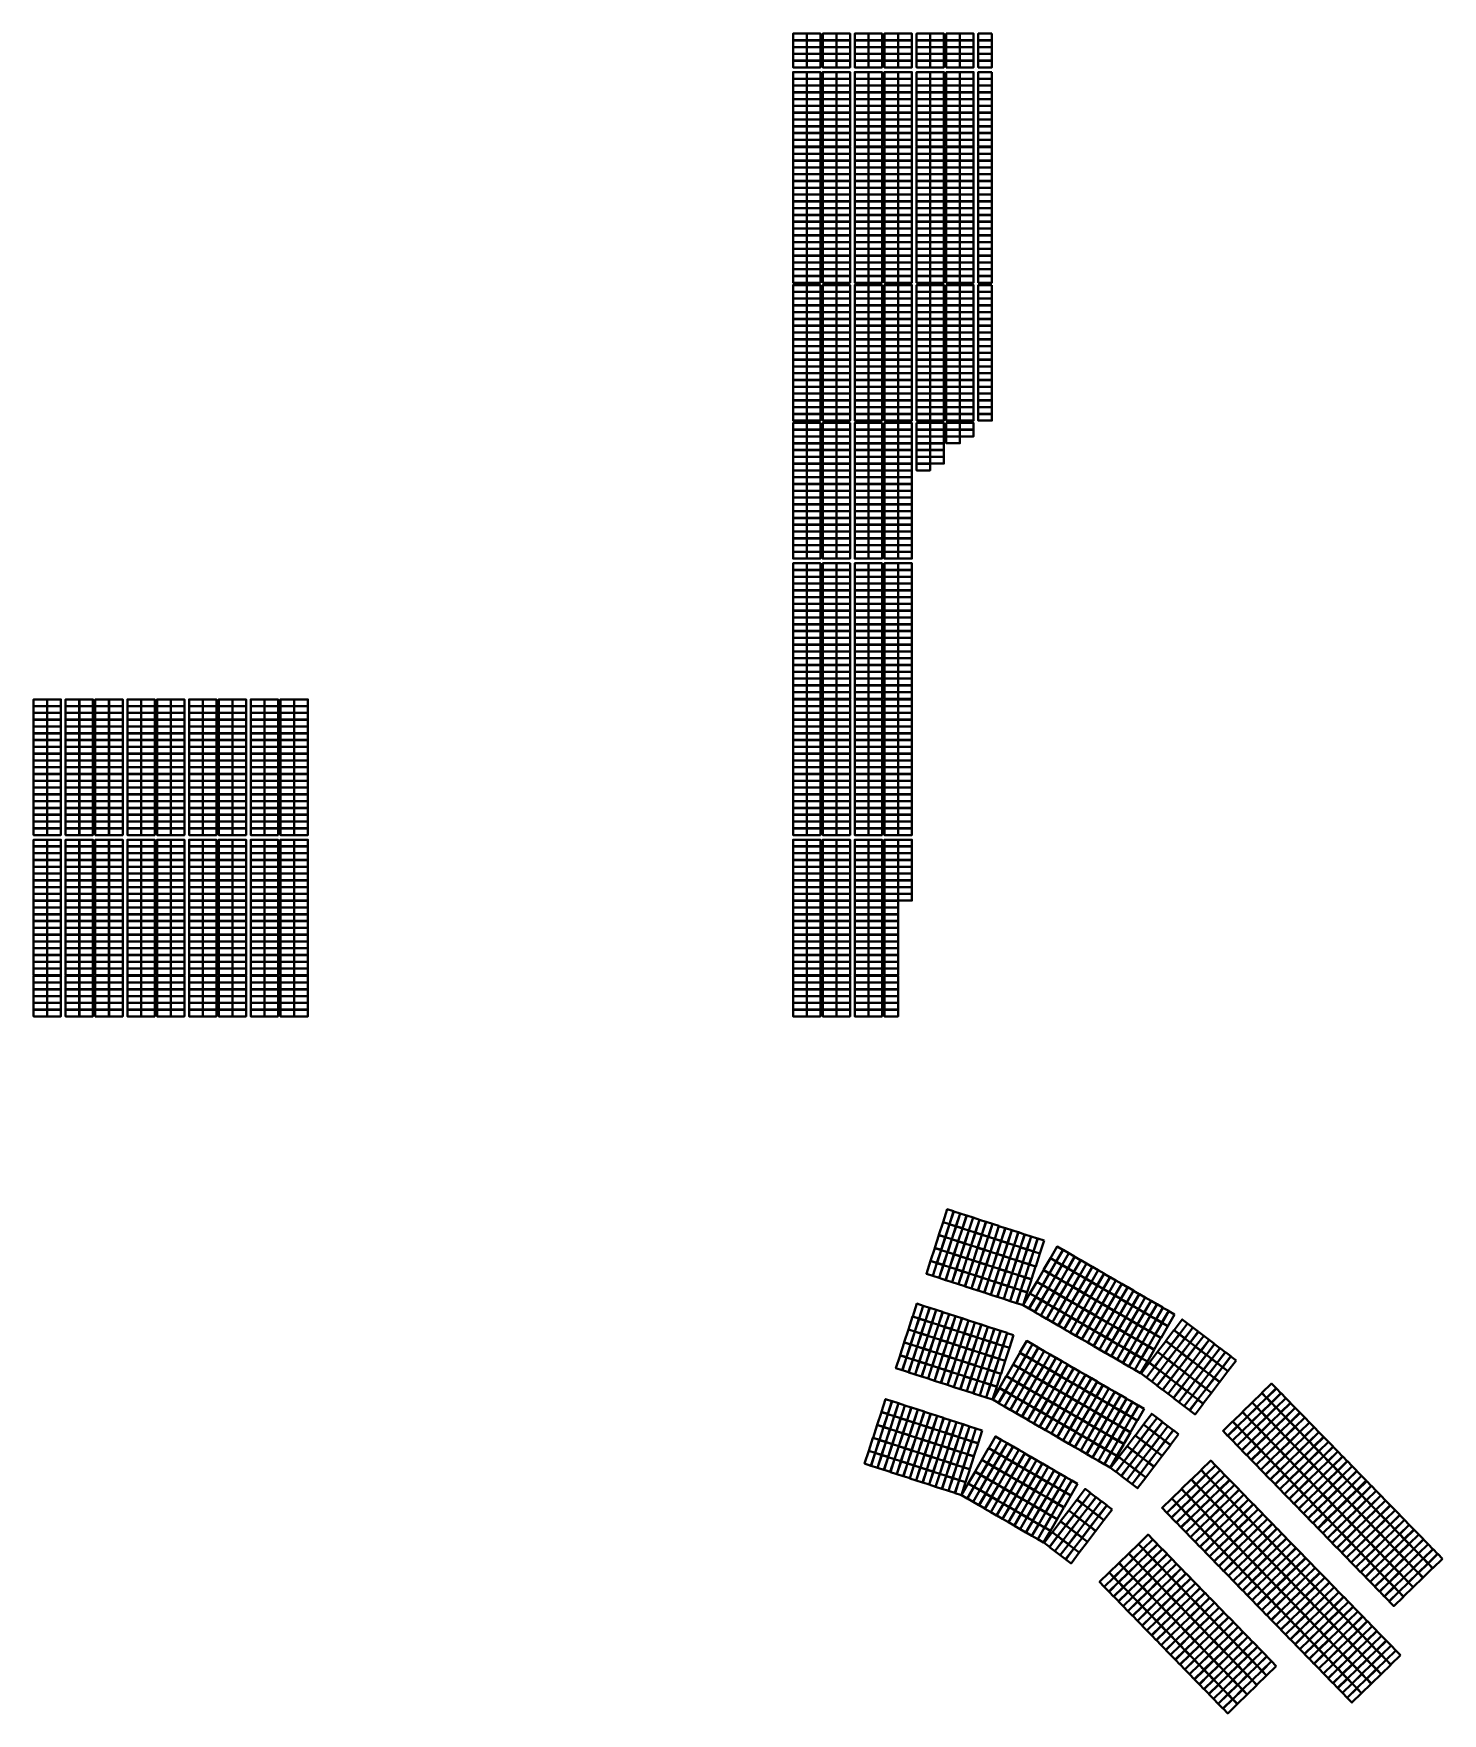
# Model space of a CAD drawing. Header units: millimetres. Extents: x 401 to 240919, y 345 to 287233.
import ezdxf

# ---------------------------------------------------------------- set-up
doc = ezdxf.new("R2010")
doc.units = ezdxf.units.MM
doc.layers.add('SOL-PV MODULES', color=5, linetype='Continuous', lineweight=40)

msp = doc.modelspace()

# ---------------------------------------------------------------- linework, layer by layer
at = {"layer": 'SOL-PV MODULES'}
for points in [[(132393, 287233), (130063, 287233), (130063, 286099), (132393, 286099)], [(132403, 287233), (134732, 287233), (134732, 286099), (132403, 286099)], [(137462, 287233), (135132, 287233), (135132, 286099), (137462, 286099)], [(137472, 287233), (139801, 287233), (139801, 286099), (137472, 286099)], [(142930, 287233), (140600, 287233), (140600, 286099), (142930, 286099)], [(142940, 287233), (145270, 287233), (145270, 286099), (142940, 286099)], [(147999, 287233), (145669, 287233), (145669, 286099), (147999, 286099)], [(148009, 287233), (150339, 287233), (150339, 286099), (148009, 286099)], [(153468, 287233), (151138, 287233), (151138, 286099), (153468, 286099)], [(153478, 287233), (155807, 287233), (155807, 286099), (153478, 286099)], [(158537, 287233), (156207, 287233), (156207, 286099), (158537, 286099)], [(158547, 287233), (160877, 287233), (160877, 286099), (158547, 286099)], [(164005, 287233), (161675, 287233), (161675, 286099), (164005, 286099)], [(132393, 286074), (130063, 286074), (130063, 284940), (132393, 284940)], [(132393, 284915), (130063, 284915), (130063, 283781), (132393, 283781)], [(132403, 286074), (134732, 286074), (134732, 284940), (132403, 284940)], [(132403, 284915), (134732, 284915), (134732, 283781), (132403, 283781)], [(137462, 286074), (135132, 286074), (135132, 284940), (137462, 284940)], [(137462, 284915), (135132, 284915), (135132, 283781), (137462, 283781)], [(137472, 286074), (139801, 286074), (139801, 284940), (137472, 284940)], [(137472, 284915), (139801, 284915), (139801, 283781), (137472, 283781)], [(142930, 286074), (140600, 286074), (140600, 284940), (142930, 284940)], [(142930, 284915), (140600, 284915), (140600, 283781), (142930, 283781)], [(142940, 286074), (145270, 286074), (145270, 284940), (142940, 284940)], [(142940, 284915), (145270, 284915), (145270, 283781), (142940, 283781)], [(147999, 286074), (145669, 286074), (145669, 284940), (147999, 284940)], [(147999, 284915), (145669, 284915), (145669, 283781), (147999, 283781)], [(148009, 286074), (150339, 286074), (150339, 284940), (148009, 284940)], [(148009, 284915), (150339, 284915), (150339, 283781), (148009, 283781)], [(153468, 286074), (151138, 286074), (151138, 284940), (153468, 284940)], [(153468, 284915), (151138, 284915), (151138, 283781), (153468, 283781)], [(153478, 286074), (155807, 286074), (155807, 284940), (153478, 284940)], [(153478, 284915), (155807, 284915), (155807, 283781), (153478, 283781)], [(158537, 286074), (156207, 286074), (156207, 284940), (158537, 284940)], [(158537, 284915), (156207, 284915), (156207, 283781), (158537, 283781)], [(158547, 286074), (160877, 286074), (160877, 284940), (158547, 284940)], [(158547, 284915), (160877, 284915), (160877, 283781), (158547, 283781)], [(164005, 286074), (161675, 286074), (161675, 284940), (164005, 284940)], [(164005, 284915), (161675, 284915), (161675, 283781), (164005, 283781)], [(132393, 283756), (130063, 283756), (130063, 282622), (132393, 282622)], [(132393, 282597), (130063, 282597), (130063, 281463), (132393, 281463)], [(132403, 283756), (134732, 283756), (134732, 282622), (132403, 282622)], [(132403, 282597), (134732, 282597), (134732, 281463), (132403, 281463)], [(137462, 283756), (135132, 283756), (135132, 282622), (137462, 282622)], [(137462, 282597), (135132, 282597), (135132, 281463), (137462, 281463)], [(137472, 283756), (139801, 283756), (139801, 282622), (137472, 282622)], [(137472, 282597), (139801, 282597), (139801, 281463), (137472, 281463)], [(142930, 283756), (140600, 283756), (140600, 282622), (142930, 282622)], [(142930, 282597), (140600, 282597), (140600, 281463), (142930, 281463)], [(142940, 283756), (145270, 283756), (145270, 282622), (142940, 282622)], [(142940, 282597), (145270, 282597), (145270, 281463), (142940, 281463)], [(147999, 283756), (145669, 283756), (145669, 282622), (147999, 282622)], [(147999, 282597), (145669, 282597), (145669, 281463), (147999, 281463)], [(148009, 283756), (150339, 283756), (150339, 282622), (148009, 282622)], [(148009, 282597), (150339, 282597), (150339, 281463), (148009, 281463)], [(153468, 283756), (151138, 283756), (151138, 282622), (153468, 282622)], [(153468, 282597), (151138, 282597), (151138, 281463), (153468, 281463)], [(153478, 283756), (155807, 283756), (155807, 282622), (153478, 282622)], [(153478, 282597), (155807, 282597), (155807, 281463), (153478, 281463)], [(158537, 283756), (156207, 283756), (156207, 282622), (158537, 282622)], [(158537, 282597), (156207, 282597), (156207, 281463), (158537, 281463)], [(158547, 283756), (160877, 283756), (160877, 282622), (158547, 282622)], [(158547, 282597), (160877, 282597), (160877, 281463), (158547, 281463)], [(164005, 283756), (161675, 283756), (161675, 282622), (164005, 282622)], [(164005, 282597), (161675, 282597), (161675, 281463), (164005, 281463)], [(132393, 280663), (130063, 280663), (130063, 279529), (132393, 279529)], [(132393, 279504), (130063, 279504), (130063, 278370), (132393, 278370)], [(132393, 278345), (130063, 278345), (130063, 277211), (132393, 277211)], [(132403, 280663), (134732, 280663), (134732, 279529), (132403, 279529)], [(132403, 279504), (134732, 279504), (134732, 278370), (132403, 278370)], [(132403, 278345), (134732, 278345), (134732, 277211), (132403, 277211)], [(137462, 280663), (135132, 280663), (135132, 279529), (137462, 279529)], [(137462, 279504), (135132, 279504), (135132, 278370), (137462, 278370)], [(137462, 278345), (135132, 278345), (135132, 277211), (137462, 277211)], [(137472, 280663), (139801, 280663), (139801, 279529), (137472, 279529)], [(137472, 279504), (139801, 279504), (139801, 278370), (137472, 278370)], [(137472, 278345), (139801, 278345), (139801, 277211), (137472, 277211)], [(142930, 280663), (140600, 280663), (140600, 279529), (142930, 279529)], [(142930, 279504), (140600, 279504), (140600, 278370), (142930, 278370)], [(142930, 278345), (140600, 278345), (140600, 277211), (142930, 277211)], [(142940, 280663), (145270, 280663), (145270, 279529), (142940, 279529)], [(142940, 279504), (145270, 279504), (145270, 278370), (142940, 278370)], [(142940, 278345), (145270, 278345), (145270, 277211), (142940, 277211)], [(147999, 280663), (145669, 280663), (145669, 279529), (147999, 279529)], [(147999, 279504), (145669, 279504), (145669, 278370), (147999, 278370)], [(147999, 278345), (145669, 278345), (145669, 277211), (147999, 277211)], [(148009, 280663), (150339, 280663), (150339, 279529), (148009, 279529)], [(148009, 279504), (150339, 279504), (150339, 278370), (148009, 278370)], [(148009, 278345), (150339, 278345), (150339, 277211), (148009, 277211)], [(153468, 280663), (151138, 280663), (151138, 279529), (153468, 279529)], [(153468, 279504), (151138, 279504), (151138, 278370), (153468, 278370)], [(153468, 278345), (151138, 278345), (151138, 277211), (153468, 277211)], [(153478, 280663), (155807, 280663), (155807, 279529), (153478, 279529)], [(153478, 279504), (155807, 279504), (155807, 278370), (153478, 278370)], [(153478, 278345), (155807, 278345), (155807, 277211), (153478, 277211)], [(158537, 280663), (156207, 280663), (156207, 279529), (158537, 279529)], [(158537, 279504), (156207, 279504), (156207, 278370), (158537, 278370)], [(158537, 278345), (156207, 278345), (156207, 277211), (158537, 277211)], [(158547, 280663), (160877, 280663), (160877, 279529), (158547, 279529)], [(158547, 279504), (160877, 279504), (160877, 278370), (158547, 278370)], [(158547, 278345), (160877, 278345), (160877, 277211), (158547, 277211)], [(164005, 280663), (161675, 280663), (161675, 279529), (164005, 279529)], [(164005, 279504), (161675, 279504), (161675, 278370), (164005, 278370)], [(164005, 278345), (161675, 278345), (161675, 277211), (164005, 277211)], [(132393, 277186), (130063, 277186), (130063, 276052), (132393, 276052)], [(132393, 276027), (130063, 276027), (130063, 274893), (132393, 274893)], [(132403, 277186), (134732, 277186), (134732, 276052), (132403, 276052)], [(132403, 276027), (134732, 276027), (134732, 274893), (132403, 274893)], [(137462, 277186), (135132, 277186), (135132, 276052), (137462, 276052)], [(137462, 276027), (135132, 276027), (135132, 274893), (137462, 274893)], [(137472, 277186), (139801, 277186), (139801, 276052), (137472, 276052)], [(137472, 276027), (139801, 276027), (139801, 274893), (137472, 274893)], [(142930, 277186), (140600, 277186), (140600, 276052), (142930, 276052)], [(142930, 276027), (140600, 276027), (140600, 274893), (142930, 274893)], [(142940, 277186), (145270, 277186), (145270, 276052), (142940, 276052)], [(142940, 276027), (145270, 276027), (145270, 274893), (142940, 274893)], [(147999, 277186), (145669, 277186), (145669, 276052), (147999, 276052)], [(147999, 276027), (145669, 276027), (145669, 274893), (147999, 274893)], [(148009, 277186), (150339, 277186), (150339, 276052), (148009, 276052)], [(148009, 276027), (150339, 276027), (150339, 274893), (148009, 274893)], [(153468, 277186), (151138, 277186), (151138, 276052), (153468, 276052)], [(153468, 276027), (151138, 276027), (151138, 274893), (153468, 274893)], [(153478, 277186), (155807, 277186), (155807, 276052), (153478, 276052)], [(153478, 276027), (155807, 276027), (155807, 274893), (153478, 274893)], [(158537, 277186), (156207, 277186), (156207, 276052), (158537, 276052)], [(158537, 276027), (156207, 276027), (156207, 274893), (158537, 274893)], [(158547, 277186), (160877, 277186), (160877, 276052), (158547, 276052)], [(158547, 276027), (160877, 276027), (160877, 274893), (158547, 274893)], [(164005, 277186), (161675, 277186), (161675, 276052), (164005, 276052)], [(164005, 276027), (161675, 276027), (161675, 274893), (164005, 274893)], [(132393, 274868), (130063, 274868), (130063, 273734), (132393, 273734)], [(132393, 273709), (130063, 273709), (130063, 272575), (132393, 272575)], [(132393, 272550), (130063, 272550), (130063, 271416), (132393, 271416)], [(132403, 274868), (134732, 274868), (134732, 273734), (132403, 273734)], [(132403, 273709), (134732, 273709), (134732, 272575), (132403, 272575)], [(132403, 272550), (134732, 272550), (134732, 271416), (132403, 271416)], [(137462, 274868), (135132, 274868), (135132, 273734), (137462, 273734)], [(137462, 273709), (135132, 273709), (135132, 272575), (137462, 272575)], [(137462, 272550), (135132, 272550), (135132, 271416), (137462, 271416)], [(137472, 274868), (139801, 274868), (139801, 273734), (137472, 273734)], [(137472, 273709), (139801, 273709), (139801, 272575), (137472, 272575)], [(137472, 272550), (139801, 272550), (139801, 271416), (137472, 271416)], [(142930, 274868), (140600, 274868), (140600, 273734), (142930, 273734)], [(142930, 273709), (140600, 273709), (140600, 272575), (142930, 272575)], [(142930, 272550), (140600, 272550), (140600, 271416), (142930, 271416)], [(142940, 274868), (145270, 274868), (145270, 273734), (142940, 273734)], [(142940, 273709), (145270, 273709), (145270, 272575), (142940, 272575)], [(142940, 272550), (145270, 272550), (145270, 271416), (142940, 271416)], [(147999, 274868), (145669, 274868), (145669, 273734), (147999, 273734)], [(147999, 273709), (145669, 273709), (145669, 272575), (147999, 272575)], [(147999, 272550), (145669, 272550), (145669, 271416), (147999, 271416)], [(148009, 274868), (150339, 274868), (150339, 273734), (148009, 273734)], [(148009, 273709), (150339, 273709), (150339, 272575), (148009, 272575)], [(148009, 272550), (150339, 272550), (150339, 271416), (148009, 271416)], [(153468, 274868), (151138, 274868), (151138, 273734), (153468, 273734)], [(153468, 273709), (151138, 273709), (151138, 272575), (153468, 272575)], [(153468, 272550), (151138, 272550), (151138, 271416), (153468, 271416)], [(153478, 274868), (155807, 274868), (155807, 273734), (153478, 273734)], [(153478, 273709), (155807, 273709), (155807, 272575), (153478, 272575)], [(153478, 272550), (155807, 272550), (155807, 271416), (153478, 271416)], [(158537, 274868), (156207, 274868), (156207, 273734), (158537, 273734)], [(158537, 273709), (156207, 273709), (156207, 272575), (158537, 272575)], [(158537, 272550), (156207, 272550), (156207, 271416), (158537, 271416)], [(158547, 274868), (160877, 274868), (160877, 273734), (158547, 273734)], [(158547, 273709), (160877, 273709), (160877, 272575), (158547, 272575)], [(158547, 272550), (160877, 272550), (160877, 271416), (158547, 271416)], [(164005, 274868), (161675, 274868), (161675, 273734), (164005, 273734)], [(164005, 273709), (161675, 273709), (161675, 272575), (164005, 272575)], [(164005, 272550), (161675, 272550), (161675, 271416), (164005, 271416)], [(132393, 271391), (130063, 271391), (130063, 270257), (132393, 270257)], [(132393, 270232), (130063, 270232), (130063, 269098), (132393, 269098)], [(132403, 271391), (134732, 271391), (134732, 270257), (132403, 270257)], [(132403, 270232), (134732, 270232), (134732, 269098), (132403, 269098)], [(137462, 271391), (135132, 271391), (135132, 270257), (137462, 270257)], [(137462, 270232), (135132, 270232), (135132, 269098), (137462, 269098)], [(137472, 271391), (139801, 271391), (139801, 270257), (137472, 270257)], [(137472, 270232), (139801, 270232), (139801, 269098), (137472, 269098)], [(142930, 271391), (140600, 271391), (140600, 270257), (142930, 270257)], [(142930, 270232), (140600, 270232), (140600, 269098), (142930, 269098)], [(142940, 271391), (145270, 271391), (145270, 270257), (142940, 270257)], [(142940, 270232), (145270, 270232), (145270, 269098), (142940, 269098)], [(147999, 271391), (145669, 271391), (145669, 270257), (147999, 270257)], [(147999, 270232), (145669, 270232), (145669, 269098), (147999, 269098)], [(148009, 271391), (150339, 271391), (150339, 270257), (148009, 270257)], [(148009, 270232), (150339, 270232), (150339, 269098), (148009, 269098)], [(153468, 271391), (151138, 271391), (151138, 270257), (153468, 270257)], [(153468, 270232), (151138, 270232), (151138, 269098), (153468, 269098)], [(153478, 271391), (155807, 271391), (155807, 270257), (153478, 270257)], [(153478, 270232), (155807, 270232), (155807, 269098), (153478, 269098)], [(158537, 271391), (156207, 271391), (156207, 270257), (158537, 270257)], [(158537, 270232), (156207, 270232), (156207, 269098), (158537, 269098)], [(158547, 271391), (160877, 271391), (160877, 270257), (158547, 270257)], [(158547, 270232), (160877, 270232), (160877, 269098), (158547, 269098)], [(164005, 271391), (161675, 271391), (161675, 270257), (164005, 270257)], [(164005, 270232), (161675, 270232), (161675, 269098), (164005, 269098)], [(132393, 269073), (130063, 269073), (130063, 267939), (132393, 267939)], [(132393, 267839), (130063, 267839), (130063, 266705), (132393, 266705)], [(132403, 269073), (134732, 269073), (134732, 267939), (132403, 267939)], [(132403, 267839), (134732, 267839), (134732, 266705), (132403, 266705)], [(137462, 269073), (135132, 269073), (135132, 267939), (137462, 267939)], [(137462, 267839), (135132, 267839), (135132, 266705), (137462, 266705)], [(137472, 269073), (139801, 269073), (139801, 267939), (137472, 267939)], [(137472, 267839), (139801, 267839), (139801, 266705), (137472, 266705)], [(142930, 269073), (140600, 269073), (140600, 267939), (142930, 267939)], [(142930, 267839), (140600, 267839), (140600, 266705), (142930, 266705)], [(142940, 269073), (145270, 269073), (145270, 267939), (142940, 267939)], [(142940, 267839), (145270, 267839), (145270, 266705), (142940, 266705)], [(147999, 269073), (145669, 269073), (145669, 267939), (147999, 267939)], [(147999, 267839), (145669, 267839), (145669, 266705), (147999, 266705)], [(148009, 269073), (150339, 269073), (150339, 267939), (148009, 267939)], [(148009, 267839), (150339, 267839), (150339, 266705), (148009, 266705)], [(153468, 269073), (151138, 269073), (151138, 267939), (153468, 267939)], [(153468, 267839), (151138, 267839), (151138, 266705), (153468, 266705)], [(153478, 269073), (155807, 269073), (155807, 267939), (153478, 267939)], [(153478, 267839), (155807, 267839), (155807, 266705), (153478, 266705)], [(158537, 269073), (156207, 269073), (156207, 267939), (158537, 267939)], [(158537, 267839), (156207, 267839), (156207, 266705), (158537, 266705)], [(158547, 269073), (160877, 269073), (160877, 267939), (158547, 267939)], [(158547, 267839), (160877, 267839), (160877, 266705), (158547, 266705)], [(164005, 269073), (161675, 269073), (161675, 267939), (164005, 267939)], [(164005, 267839), (161675, 267839), (161675, 266705), (164005, 266705)], [(132393, 266680), (130063, 266680), (130063, 265546), (132393, 265546)], [(132393, 265521), (130063, 265521), (130063, 264387), (132393, 264387)], [(132393, 264362), (130063, 264362), (130063, 263228), (132393, 263228)], [(132403, 266680), (134732, 266680), (134732, 265546), (132403, 265546)], [(132403, 265521), (134732, 265521), (134732, 264387), (132403, 264387)], [(132403, 264362), (134732, 264362), (134732, 263228), (132403, 263228)], [(137462, 266680), (135132, 266680), (135132, 265546), (137462, 265546)], [(137462, 265521), (135132, 265521), (135132, 264387), (137462, 264387)], [(137462, 264362), (135132, 264362), (135132, 263228), (137462, 263228)], [(137472, 266680), (139801, 266680), (139801, 265546), (137472, 265546)], [(137472, 265521), (139801, 265521), (139801, 264387), (137472, 264387)], [(137472, 264362), (139801, 264362), (139801, 263228), (137472, 263228)], [(142930, 266680), (140600, 266680), (140600, 265546), (142930, 265546)], [(142930, 265521), (140600, 265521), (140600, 264387), (142930, 264387)], [(142930, 264362), (140600, 264362), (140600, 263228), (142930, 263228)], [(142940, 266680), (145270, 266680), (145270, 265546), (142940, 265546)], [(142940, 265521), (145270, 265521), (145270, 264387), (142940, 264387)], [(142940, 264362), (145270, 264362), (145270, 263228), (142940, 263228)], [(147999, 266680), (145669, 266680), (145669, 265546), (147999, 265546)], [(147999, 265521), (145669, 265521), (145669, 264387), (147999, 264387)], [(147999, 264362), (145669, 264362), (145669, 263228), (147999, 263228)], [(148009, 266680), (150339, 266680), (150339, 265546), (148009, 265546)], [(148009, 265521), (150339, 265521), (150339, 264387), (148009, 264387)], [(148009, 264362), (150339, 264362), (150339, 263228), (148009, 263228)], [(153468, 266680), (151138, 266680), (151138, 265546), (153468, 265546)], [(153468, 265521), (151138, 265521), (151138, 264387), (153468, 264387)], [(153468, 264362), (151138, 264362), (151138, 263228), (153468, 263228)], [(153478, 266680), (155807, 266680), (155807, 265546), (153478, 265546)], [(153478, 265521), (155807, 265521), (155807, 264387), (153478, 264387)], [(153478, 264362), (155807, 264362), (155807, 263228), (153478, 263228)], [(158537, 266680), (156207, 266680), (156207, 265546), (158537, 265546)], [(158537, 265521), (156207, 265521), (156207, 264387), (158537, 264387)], [(158537, 264362), (156207, 264362), (156207, 263228), (158537, 263228)], [(158547, 266680), (160877, 266680), (160877, 265546), (158547, 265546)], [(158547, 265521), (160877, 265521), (160877, 264387), (158547, 264387)], [(158547, 264362), (160877, 264362), (160877, 263228), (158547, 263228)], [(164005, 266680), (161675, 266680), (161675, 265546), (164005, 265546)], [(164005, 265521), (161675, 265521), (161675, 264387), (164005, 264387)], [(164005, 264362), (161675, 264362), (161675, 263228), (164005, 263228)], [(132393, 263203), (130063, 263203), (130063, 262069), (132393, 262069)], [(132393, 262044), (130063, 262044), (130063, 260910), (132393, 260910)], [(132403, 263203), (134732, 263203), (134732, 262069), (132403, 262069)], [(132403, 262044), (134732, 262044), (134732, 260910), (132403, 260910)], [(137462, 263203), (135132, 263203), (135132, 262069), (137462, 262069)], [(137462, 262044), (135132, 262044), (135132, 260910), (137462, 260910)], [(137472, 263203), (139801, 263203), (139801, 262069), (137472, 262069)], [(137472, 262044), (139801, 262044), (139801, 260910), (137472, 260910)], [(142930, 263203), (140600, 263203), (140600, 262069), (142930, 262069)], [(142930, 262044), (140600, 262044), (140600, 260910), (142930, 260910)], [(142940, 263203), (145270, 263203), (145270, 262069), (142940, 262069)], [(142940, 262044), (145270, 262044), (145270, 260910), (142940, 260910)], [(147999, 263203), (145669, 263203), (145669, 262069), (147999, 262069)], [(147999, 262044), (145669, 262044), (145669, 260910), (147999, 260910)], [(148009, 263203), (150339, 263203), (150339, 262069), (148009, 262069)], [(148009, 262044), (150339, 262044), (150339, 260910), (148009, 260910)], [(153468, 263203), (151138, 263203), (151138, 262069), (153468, 262069)], [(153468, 262044), (151138, 262044), (151138, 260910), (153468, 260910)], [(153478, 263203), (155807, 263203), (155807, 262069), (153478, 262069)], [(153478, 262044), (155807, 262044), (155807, 260910), (153478, 260910)], [(158537, 263203), (156207, 263203), (156207, 262069), (158537, 262069)], [(158537, 262044), (156207, 262044), (156207, 260910), (158537, 260910)], [(158547, 263203), (160877, 263203), (160877, 262069), (158547, 262069)], [(158547, 262044), (160877, 262044), (160877, 260910), (158547, 260910)], [(164005, 263203), (161675, 263203), (161675, 262069), (164005, 262069)], [(164005, 262044), (161675, 262044), (161675, 260910), (164005, 260910)], [(132393, 260885), (130063, 260885), (130063, 259751), (132393, 259751)], [(132393, 259726), (130063, 259726), (130063, 258592), (132393, 258592)], [(132393, 258567), (130063, 258567), (130063, 257433), (132393, 257433)], [(132403, 260885), (134732, 260885), (134732, 259751), (132403, 259751)], [(132403, 259726), (134732, 259726), (134732, 258592), (132403, 258592)], [(132403, 258567), (134732, 258567), (134732, 257433), (132403, 257433)], [(137462, 260885), (135132, 260885), (135132, 259751), (137462, 259751)], [(137462, 259726), (135132, 259726), (135132, 258592), (137462, 258592)], [(137462, 258567), (135132, 258567), (135132, 257433), (137462, 257433)], [(137472, 260885), (139801, 260885), (139801, 259751), (137472, 259751)], [(137472, 259726), (139801, 259726), (139801, 258592), (137472, 258592)], [(137472, 258567), (139801, 258567), (139801, 257433), (137472, 257433)], [(142930, 260885), (140600, 260885), (140600, 259751), (142930, 259751)], [(142930, 259726), (140600, 259726), (140600, 258592), (142930, 258592)], [(142930, 258567), (140600, 258567), (140600, 257433), (142930, 257433)], [(142940, 260885), (145270, 260885), (145270, 259751), (142940, 259751)], [(142940, 259726), (145270, 259726), (145270, 258592), (142940, 258592)], [(142940, 258567), (145270, 258567), (145270, 257433), (142940, 257433)], [(147999, 260885), (145669, 260885), (145669, 259751), (147999, 259751)], [(147999, 259726), (145669, 259726), (145669, 258592), (147999, 258592)], [(147999, 258567), (145669, 258567), (145669, 257433), (147999, 257433)], [(148009, 260885), (150339, 260885), (150339, 259751), (148009, 259751)], [(148009, 259726), (150339, 259726), (150339, 258592), (148009, 258592)], [(148009, 258567), (150339, 258567), (150339, 257433), (148009, 257433)], [(153468, 260885), (151138, 260885), (151138, 259751), (153468, 259751)], [(153468, 259726), (151138, 259726), (151138, 258592), (153468, 258592)], [(153468, 258567), (151138, 258567), (151138, 257433), (153468, 257433)], [(153478, 260885), (155807, 260885), (155807, 259751), (153478, 259751)], [(153478, 259726), (155807, 259726), (155807, 258592), (153478, 258592)], [(153478, 258567), (155807, 258567), (155807, 257433), (153478, 257433)], [(158537, 260885), (156207, 260885), (156207, 259751), (158537, 259751)], [(158537, 259726), (156207, 259726), (156207, 258592), (158537, 258592)], [(158537, 258567), (156207, 258567), (156207, 257433), (158537, 257433)], [(158547, 260885), (160877, 260885), (160877, 259751), (158547, 259751)], [(158547, 259726), (160877, 259726), (160877, 258592), (158547, 258592)], [(158547, 258567), (160877, 258567), (160877, 257433), (158547, 257433)], [(164005, 260885), (161675, 260885), (161675, 259751), (164005, 259751)], [(164005, 259726), (161675, 259726), (161675, 258592), (164005, 258592)], [(164005, 258567), (161675, 258567), (161675, 257433), (164005, 257433)], [(132393, 257408), (130063, 257408), (130063, 256274), (132393, 256274)], [(132393, 256249), (130063, 256249), (130063, 255115), (132393, 255115)], [(132403, 257408), (134732, 257408), (134732, 256274), (132403, 256274)], [(132403, 256249), (134732, 256249), (134732, 255115), (132403, 255115)], [(137462, 257408), (135132, 257408), (135132, 256274), (137462, 256274)], [(137462, 256249), (135132, 256249), (135132, 255115), (137462, 255115)], [(137472, 257408), (139801, 257408), (139801, 256274), (137472, 256274)], [(137472, 256249), (139801, 256249), (139801, 255115), (137472, 255115)], [(142930, 257408), (140600, 257408), (140600, 256274), (142930, 256274)], [(142930, 256249), (140600, 256249), (140600, 255115), (142930, 255115)], [(142940, 257408), (145270, 257408), (145270, 256274), (142940, 256274)], [(142940, 256249), (145270, 256249), (145270, 255115), (142940, 255115)], [(147999, 257408), (145669, 257408), (145669, 256274), (147999, 256274)], [(147999, 256249), (145669, 256249), (145669, 255115), (147999, 255115)], [(148009, 257408), (150339, 257408), (150339, 256274), (148009, 256274)], [(148009, 256249), (150339, 256249), (150339, 255115), (148009, 255115)], [(153468, 257408), (151138, 257408), (151138, 256274), (153468, 256274)], [(153468, 256249), (151138, 256249), (151138, 255115), (153468, 255115)], [(153478, 257408), (155807, 257408), (155807, 256274), (153478, 256274)], [(153478, 256249), (155807, 256249), (155807, 255115), (153478, 255115)], [(158537, 257408), (156207, 257408), (156207, 256274), (158537, 256274)], [(158537, 256249), (156207, 256249), (156207, 255115), (158537, 255115)], [(158547, 257408), (160877, 257408), (160877, 256274), (158547, 256274)], [(158547, 256249), (160877, 256249), (160877, 255115), (158547, 255115)], [(164005, 257408), (161675, 257408), (161675, 256274), (164005, 256274)], [(164005, 256249), (161675, 256249), (161675, 255115), (164005, 255115)], [(132393, 255090), (130063, 255090), (130063, 253956), (132393, 253956)], [(132393, 253931), (130063, 253931), (130063, 252797), (132393, 252797)], [(132393, 252772), (130063, 252772), (130063, 251638), (132393, 251638)], [(132403, 255090), (134732, 255090), (134732, 253956), (132403, 253956)], [(132403, 253931), (134732, 253931), (134732, 252797), (132403, 252797)], [(132403, 252772), (134732, 252772), (134732, 251638), (132403, 251638)], [(137462, 255090), (135132, 255090), (135132, 253956), (137462, 253956)], [(137462, 253931), (135132, 253931), (135132, 252797), (137462, 252797)], [(137462, 252772), (135132, 252772), (135132, 251638), (137462, 251638)], [(137472, 255090), (139801, 255090), (139801, 253956), (137472, 253956)], [(137472, 253931), (139801, 253931), (139801, 252797), (137472, 252797)], [(137472, 252772), (139801, 252772), (139801, 251638), (137472, 251638)], [(142930, 255090), (140600, 255090), (140600, 253956), (142930, 253956)], [(142930, 253931), (140600, 253931), (140600, 252797), (142930, 252797)], [(142930, 252772), (140600, 252772), (140600, 251638), (142930, 251638)], [(142940, 255090), (145270, 255090), (145270, 253956), (142940, 253956)], [(142940, 253931), (145270, 253931), (145270, 252797), (142940, 252797)], [(142940, 252772), (145270, 252772), (145270, 251638), (142940, 251638)], [(147999, 255090), (145669, 255090), (145669, 253956), (147999, 253956)], [(147999, 253931), (145669, 253931), (145669, 252797), (147999, 252797)], [(147999, 252772), (145669, 252772), (145669, 251638), (147999, 251638)], [(148009, 255090), (150339, 255090), (150339, 253956), (148009, 253956)], [(148009, 253931), (150339, 253931), (150339, 252797), (148009, 252797)], [(148009, 252772), (150339, 252772), (150339, 251638), (148009, 251638)], [(153468, 255090), (151138, 255090), (151138, 253956), (153468, 253956)], [(153468, 253931), (151138, 253931), (151138, 252797), (153468, 252797)], [(153468, 252772), (151138, 252772), (151138, 251638), (153468, 251638)], [(153478, 255090), (155807, 255090), (155807, 253956), (153478, 253956)], [(153478, 253931), (155807, 253931), (155807, 252797), (153478, 252797)], [(153478, 252772), (155807, 252772), (155807, 251638), (153478, 251638)], [(158537, 255090), (156207, 255090), (156207, 253956), (158537, 253956)], [(158537, 253931), (156207, 253931), (156207, 252797), (158537, 252797)], [(158537, 252772), (156207, 252772), (156207, 251638), (158537, 251638)], [(158547, 255090), (160877, 255090), (160877, 253956), (158547, 253956)], [(158547, 253931), (160877, 253931), (160877, 252797), (158547, 252797)], [(158547, 252772), (160877, 252772), (160877, 251638), (158547, 251638)], [(164005, 255090), (161675, 255090), (161675, 253956), (164005, 253956)], [(164005, 253931), (161675, 253931), (161675, 252797), (164005, 252797)], [(164005, 252772), (161675, 252772), (161675, 251638), (164005, 251638)], [(132393, 251613), (130063, 251613), (130063, 250479), (132393, 250479)], [(132393, 250454), (130063, 250454), (130063, 249320), (132393, 249320)], [(132403, 251613), (134732, 251613), (134732, 250479), (132403, 250479)], [(132403, 250454), (134732, 250454), (134732, 249320), (132403, 249320)], [(137462, 251613), (135132, 251613), (135132, 250479), (137462, 250479)], [(137462, 250454), (135132, 250454), (135132, 249320), (137462, 249320)], [(137472, 251613), (139801, 251613), (139801, 250479), (137472, 250479)], [(137472, 250454), (139801, 250454), (139801, 249320), (137472, 249320)], [(142930, 251613), (140600, 251613), (140600, 250479), (142930, 250479)], [(142930, 250454), (140600, 250454), (140600, 249320), (142930, 249320)], [(142940, 251613), (145270, 251613), (145270, 250479), (142940, 250479)], [(142940, 250454), (145270, 250454), (145270, 249320), (142940, 249320)], [(147999, 251613), (145669, 251613), (145669, 250479), (147999, 250479)], [(147999, 250454), (145669, 250454), (145669, 249320), (147999, 249320)], [(148009, 251613), (150339, 251613), (150339, 250479), (148009, 250479)], [(148009, 250454), (150339, 250454), (150339, 249320), (148009, 249320)], [(153468, 251613), (151138, 251613), (151138, 250479), (153468, 250479)], [(153468, 250454), (151138, 250454), (151138, 249320), (153468, 249320)], [(153478, 251613), (155807, 251613), (155807, 250479), (153478, 250479)], [(153478, 250454), (155807, 250454), (155807, 249320), (153478, 249320)], [(158537, 251613), (156207, 251613), (156207, 250479), (158537, 250479)], [(158537, 250454), (156207, 250454), (156207, 249320), (158537, 249320)], [(158547, 251613), (160877, 251613), (160877, 250479), (158547, 250479)], [(158547, 250454), (160877, 250454), (160877, 249320), (158547, 249320)], [(164005, 251613), (161675, 251613), (161675, 250479), (164005, 250479)], [(164005, 250454), (161675, 250454), (161675, 249320), (164005, 249320)], [(132393, 249295), (130063, 249295), (130063, 248161), (132393, 248161)], [(132393, 248136), (130063, 248136), (130063, 247002), (132393, 247002)], [(132393, 246977), (130063, 246977), (130063, 245843), (132393, 245843)], [(132403, 249295), (134732, 249295), (134732, 248161), (132403, 248161)], [(132403, 248136), (134732, 248136), (134732, 247002), (132403, 247002)], [(132403, 246977), (134732, 246977), (134732, 245843), (132403, 245843)], [(137462, 249295), (135132, 249295), (135132, 248161), (137462, 248161)], [(137462, 248136), (135132, 248136), (135132, 247002), (137462, 247002)], [(137462, 246977), (135132, 246977), (135132, 245843), (137462, 245843)], [(137472, 249295), (139801, 249295), (139801, 248161), (137472, 248161)], [(137472, 248136), (139801, 248136), (139801, 247002), (137472, 247002)], [(137472, 246977), (139801, 246977), (139801, 245843), (137472, 245843)], [(142930, 249295), (140600, 249295), (140600, 248161), (142930, 248161)], [(142930, 248136), (140600, 248136), (140600, 247002), (142930, 247002)], [(142930, 246977), (140600, 246977), (140600, 245843), (142930, 245843)], [(142940, 249295), (145270, 249295), (145270, 248161), (142940, 248161)], [(142940, 248136), (145270, 248136), (145270, 247002), (142940, 247002)], [(142940, 246977), (145270, 246977), (145270, 245843), (142940, 245843)], [(147999, 249295), (145669, 249295), (145669, 248161), (147999, 248161)], [(147999, 248136), (145669, 248136), (145669, 247002), (147999, 247002)], [(147999, 246977), (145669, 246977), (145669, 245843), (147999, 245843)], [(148009, 249295), (150339, 249295), (150339, 248161), (148009, 248161)], [(148009, 248136), (150339, 248136), (150339, 247002), (148009, 247002)], [(148009, 246977), (150339, 246977), (150339, 245843), (148009, 245843)], [(153468, 249295), (151138, 249295), (151138, 248161), (153468, 248161)], [(153468, 248136), (151138, 248136), (151138, 247002), (153468, 247002)], [(153468, 246977), (151138, 246977), (151138, 245843), (153468, 245843)], [(153478, 249295), (155807, 249295), (155807, 248161), (153478, 248161)], [(153478, 248136), (155807, 248136), (155807, 247002), (153478, 247002)], [(153478, 246977), (155807, 246977), (155807, 245843), (153478, 245843)], [(158537, 249295), (156207, 249295), (156207, 248161), (158537, 248161)], [(158537, 248136), (156207, 248136), (156207, 247002), (158537, 247002)], [(158537, 246977), (156207, 246977), (156207, 245843), (158537, 245843)], [(158547, 249295), (160877, 249295), (160877, 248161), (158547, 248161)], [(158547, 248136), (160877, 248136), (160877, 247002), (158547, 247002)], [(158547, 246977), (160877, 246977), (160877, 245843), (158547, 245843)], [(164005, 249295), (161675, 249295), (161675, 248161), (164005, 248161)], [(164005, 248136), (161675, 248136), (161675, 247002), (164005, 247002)], [(164005, 246977), (161675, 246977), (161675, 245843), (164005, 245843)], [(132393, 245818), (130063, 245818), (130063, 244684), (132393, 244684)], [(132393, 244284), (130063, 244284), (130063, 243150), (132393, 243150)], [(132403, 245818), (134732, 245818), (134732, 244684), (132403, 244684)], [(132403, 244284), (134732, 244284), (134732, 243150), (132403, 243150)], [(137462, 245818), (135132, 245818), (135132, 244684), (137462, 244684)], [(137462, 244284), (135132, 244284), (135132, 243150), (137462, 243150)], [(137472, 245818), (139801, 245818), (139801, 244684), (137472, 244684)], [(137472, 244284), (139801, 244284), (139801, 243150), (137472, 243150)], [(142930, 245818), (140600, 245818), (140600, 244684), (142930, 244684)], [(142930, 244284), (140600, 244284), (140600, 243150), (142930, 243150)], [(142940, 245818), (145270, 245818), (145270, 244684), (142940, 244684)], [(142940, 244284), (145270, 244284), (145270, 243150), (142940, 243150)], [(147999, 245818), (145669, 245818), (145669, 244684), (147999, 244684)], [(147999, 244284), (145669, 244284), (145669, 243150), (147999, 243150)], [(148009, 245818), (150339, 245818), (150339, 244684), (148009, 244684)], [(148009, 244284), (150339, 244284), (150339, 243150), (148009, 243150)], [(153468, 245818), (151138, 245818), (151138, 244684), (153468, 244684)], [(153468, 244284), (151138, 244284), (151138, 243150), (153468, 243150)], [(153478, 245818), (155807, 245818), (155807, 244684), (153478, 244684)], [(153478, 244284), (155807, 244284), (155807, 243150), (153478, 243150)], [(158537, 245818), (156207, 245818), (156207, 244684), (158537, 244684)], [(158537, 244284), (156207, 244284), (156207, 243150), (158537, 243150)], [(158547, 245818), (160877, 245818), (160877, 244684), (158547, 244684)], [(158547, 244284), (160877, 244284), (160877, 243150), (158547, 243150)], [(164005, 245818), (161675, 245818), (161675, 244684), (164005, 244684)], [(164005, 244284), (161675, 244284), (161675, 243150), (164005, 243150)], [(132393, 243125), (130063, 243125), (130063, 241991), (132393, 241991)], [(132393, 241966), (130063, 241966), (130063, 240832), (132393, 240832)], [(132403, 243125), (134732, 243125), (134732, 241991), (132403, 241991)], [(132403, 241966), (134732, 241966), (134732, 240832), (132403, 240832)], [(137462, 243125), (135132, 243125), (135132, 241991), (137462, 241991)], [(137462, 241966), (135132, 241966), (135132, 240832), (137462, 240832)], [(137472, 243125), (139801, 243125), (139801, 241991), (137472, 241991)], [(137472, 241966), (139801, 241966), (139801, 240832), (137472, 240832)], [(142930, 243125), (140600, 243125), (140600, 241991), (142930, 241991)], [(142930, 241966), (140600, 241966), (140600, 240832), (142930, 240832)], [(142940, 243125), (145270, 243125), (145270, 241991), (142940, 241991)], [(142940, 241966), (145270, 241966), (145270, 240832), (142940, 240832)], [(147999, 243125), (145669, 243125), (145669, 241991), (147999, 241991)], [(147999, 241966), (145669, 241966), (145669, 240832), (147999, 240832)], [(148009, 243125), (150339, 243125), (150339, 241991), (148009, 241991)], [(148009, 241966), (150339, 241966), (150339, 240832), (148009, 240832)], [(153468, 243125), (151138, 243125), (151138, 241991), (153468, 241991)], [(153468, 241966), (151138, 241966), (151138, 240832), (153468, 240832)], [(153478, 243125), (155807, 243125), (155807, 241991), (153478, 241991)], [(153478, 241966), (155807, 241966), (155807, 240832), (153478, 240832)], [(158537, 243125), (156207, 243125), (156207, 241991), (158537, 241991)], [(158537, 241966), (156207, 241966), (156207, 240832), (158537, 240832)], [(158547, 243125), (160877, 243125), (160877, 241991), (158547, 241991)], [(158547, 241966), (160877, 241966), (160877, 240832), (158547, 240832)], [(164005, 243125), (161675, 243125), (161675, 241991), (164005, 241991)], [(164005, 241966), (161675, 241966), (161675, 240832), (164005, 240832)], [(132393, 240807), (130063, 240807), (130063, 239673), (132393, 239673)], [(132393, 239648), (130063, 239648), (130063, 238514), (132393, 238514)], [(132393, 238489), (130063, 238489), (130063, 237355), (132393, 237355)], [(132403, 240807), (134732, 240807), (134732, 239673), (132403, 239673)], [(132403, 239648), (134732, 239648), (134732, 238514), (132403, 238514)], [(132403, 238489), (134732, 238489), (134732, 237355), (132403, 237355)], [(137462, 240807), (135132, 240807), (135132, 239673), (137462, 239673)], [(137462, 239648), (135132, 239648), (135132, 238514), (137462, 238514)], [(137462, 238489), (135132, 238489), (135132, 237355), (137462, 237355)], [(137472, 240807), (139801, 240807), (139801, 239673), (137472, 239673)], [(137472, 239648), (139801, 239648), (139801, 238514), (137472, 238514)], [(137472, 238489), (139801, 238489), (139801, 237355), (137472, 237355)], [(142930, 240807), (140600, 240807), (140600, 239673), (142930, 239673)], [(142930, 239648), (140600, 239648), (140600, 238514), (142930, 238514)], [(142930, 238489), (140600, 238489), (140600, 237355), (142930, 237355)], [(142940, 240807), (145270, 240807), (145270, 239673), (142940, 239673)], [(142940, 239648), (145270, 239648), (145270, 238514), (142940, 238514)], [(142940, 238489), (145270, 238489), (145270, 237355), (142940, 237355)], [(147999, 240807), (145669, 240807), (145669, 239673), (147999, 239673)], [(147999, 239648), (145669, 239648), (145669, 238514), (147999, 238514)], [(147999, 238489), (145669, 238489), (145669, 237355), (147999, 237355)], [(148009, 240807), (150339, 240807), (150339, 239673), (148009, 239673)], [(148009, 239648), (150339, 239648), (150339, 238514), (148009, 238514)], [(148009, 238489), (150339, 238489), (150339, 237355), (148009, 237355)], [(153468, 240807), (151138, 240807), (151138, 239673), (153468, 239673)], [(153468, 239648), (151138, 239648), (151138, 238514), (153468, 238514)], [(153468, 238489), (151138, 238489), (151138, 237355), (153468, 237355)], [(153478, 240807), (155807, 240807), (155807, 239673), (153478, 239673)], [(153478, 239648), (155807, 239648), (155807, 238514), (153478, 238514)], [(153478, 238489), (155807, 238489), (155807, 237355), (153478, 237355)], [(158537, 240807), (156207, 240807), (156207, 239673), (158537, 239673)], [(158537, 239648), (156207, 239648), (156207, 238514), (158537, 238514)], [(158537, 238489), (156207, 238489), (156207, 237355), (158537, 237355)], [(158547, 240807), (160877, 240807), (160877, 239673), (158547, 239673)], [(158547, 239648), (160877, 239648), (160877, 238514), (158547, 238514)], [(158547, 238489), (160877, 238489), (160877, 237355), (158547, 237355)], [(164005, 240807), (161675, 240807), (161675, 239673), (164005, 239673)], [(164005, 239648), (161675, 239648), (161675, 238514), (164005, 238514)], [(164005, 238489), (161675, 238489), (161675, 237355), (164005, 237355)], [(132393, 237330), (130063, 237330), (130063, 236196), (132393, 236196)], [(132393, 236171), (130063, 236171), (130063, 235037), (132393, 235037)], [(132403, 237330), (134732, 237330), (134732, 236196), (132403, 236196)], [(132403, 236171), (134732, 236171), (134732, 235037), (132403, 235037)], [(137462, 237330), (135132, 237330), (135132, 236196), (137462, 236196)], [(137462, 236171), (135132, 236171), (135132, 235037), (137462, 235037)], [(137472, 237330), (139801, 237330), (139801, 236196), (137472, 236196)], [(137472, 236171), (139801, 236171), (139801, 235037), (137472, 235037)], [(142930, 237330), (140600, 237330), (140600, 236196), (142930, 236196)], [(142930, 236171), (140600, 236171), (140600, 235037), (142930, 235037)], [(142940, 237330), (145270, 237330), (145270, 236196), (142940, 236196)], [(142940, 236171), (145270, 236171), (145270, 235037), (142940, 235037)], [(147999, 237330), (145669, 237330), (145669, 236196), (147999, 236196)], [(147999, 236171), (145669, 236171), (145669, 235037), (147999, 235037)], [(148009, 237330), (150339, 237330), (150339, 236196), (148009, 236196)], [(148009, 236171), (150339, 236171), (150339, 235037), (148009, 235037)], [(153468, 237330), (151138, 237330), (151138, 236196), (153468, 236196)], [(153468, 236171), (151138, 236171), (151138, 235037), (153468, 235037)], [(153478, 237330), (155807, 237330), (155807, 236196), (153478, 236196)], [(153478, 236171), (155807, 236171), (155807, 235037), (153478, 235037)], [(158537, 237330), (156207, 237330), (156207, 236196), (158537, 236196)], [(158537, 236171), (156207, 236171), (156207, 235037), (158537, 235037)], [(158547, 237330), (160877, 237330), (160877, 236196), (158547, 236196)], [(158547, 236171), (160877, 236171), (160877, 235037), (158547, 235037)], [(164005, 237330), (161675, 237330), (161675, 236196), (164005, 236196)], [(164005, 236171), (161675, 236171), (161675, 235037), (164005, 235037)], [(132393, 235012), (130063, 235012), (130063, 233878), (132393, 233878)], [(132393, 233853), (130063, 233853), (130063, 232719), (132393, 232719)], [(132393, 232694), (130063, 232694), (130063, 231560), (132393, 231560)], [(132403, 235012), (134732, 235012), (134732, 233878), (132403, 233878)], [(132403, 233853), (134732, 233853), (134732, 232719), (132403, 232719)], [(132403, 232694), (134732, 232694), (134732, 231560), (132403, 231560)], [(137462, 235012), (135132, 235012), (135132, 233878), (137462, 233878)], [(137462, 233853), (135132, 233853), (135132, 232719), (137462, 232719)], [(137462, 232694), (135132, 232694), (135132, 231560), (137462, 231560)], [(137472, 235012), (139801, 235012), (139801, 233878), (137472, 233878)], [(137472, 233853), (139801, 233853), (139801, 232719), (137472, 232719)], [(137472, 232694), (139801, 232694), (139801, 231560), (137472, 231560)], [(142930, 235012), (140600, 235012), (140600, 233878), (142930, 233878)], [(142930, 233853), (140600, 233853), (140600, 232719), (142930, 232719)], [(142930, 232694), (140600, 232694), (140600, 231560), (142930, 231560)], [(142940, 235012), (145270, 235012), (145270, 233878), (142940, 233878)], [(142940, 233853), (145270, 233853), (145270, 232719), (142940, 232719)], [(142940, 232694), (145270, 232694), (145270, 231560), (142940, 231560)], [(147999, 235012), (145669, 235012), (145669, 233878), (147999, 233878)], [(147999, 233853), (145669, 233853), (145669, 232719), (147999, 232719)], [(147999, 232694), (145669, 232694), (145669, 231560), (147999, 231560)], [(148009, 235012), (150339, 235012), (150339, 233878), (148009, 233878)], [(148009, 233853), (150339, 233853), (150339, 232719), (148009, 232719)], [(148009, 232694), (150339, 232694), (150339, 231560), (148009, 231560)], [(153468, 235012), (151138, 235012), (151138, 233878), (153468, 233878)], [(153468, 233853), (151138, 233853), (151138, 232719), (153468, 232719)], [(153468, 232694), (151138, 232694), (151138, 231560), (153468, 231560)], [(153478, 235012), (155807, 235012), (155807, 233878), (153478, 233878)], [(153478, 233853), (155807, 233853), (155807, 232719), (153478, 232719)], [(153478, 232694), (155807, 232694), (155807, 231560), (153478, 231560)], [(158537, 235012), (156207, 235012), (156207, 233878), (158537, 233878)], [(158537, 233853), (156207, 233853), (156207, 232719), (158537, 232719)], [(158537, 232694), (156207, 232694), (156207, 231560), (158537, 231560)], [(158547, 235012), (160877, 235012), (160877, 233878), (158547, 233878)], [(158547, 233853), (160877, 233853), (160877, 232719), (158547, 232719)], [(158547, 232694), (160877, 232694), (160877, 231560), (158547, 231560)], [(164005, 235012), (161675, 235012), (161675, 233878), (164005, 233878)], [(164005, 233853), (161675, 233853), (161675, 232719), (164005, 232719)], [(164005, 232694), (161675, 232694), (161675, 231560), (164005, 231560)], [(132393, 231535), (130063, 231535), (130063, 230401), (132393, 230401)], [(132393, 230376), (130063, 230376), (130063, 229242), (132393, 229242)], [(132403, 231535), (134732, 231535), (134732, 230401), (132403, 230401)], [(132403, 230376), (134732, 230376), (134732, 229242), (132403, 229242)], [(137462, 231535), (135132, 231535), (135132, 230401), (137462, 230401)], [(137462, 230376), (135132, 230376), (135132, 229242), (137462, 229242)], [(137472, 231535), (139801, 231535), (139801, 230401), (137472, 230401)], [(137472, 230376), (139801, 230376), (139801, 229242), (137472, 229242)], [(142930, 231535), (140600, 231535), (140600, 230401), (142930, 230401)], [(142930, 230376), (140600, 230376), (140600, 229242), (142930, 229242)], [(142940, 231535), (145270, 231535), (145270, 230401), (142940, 230401)], [(142940, 230376), (145270, 230376), (145270, 229242), (142940, 229242)], [(147999, 231535), (145669, 231535), (145669, 230401), (147999, 230401)], [(147999, 230376), (145669, 230376), (145669, 229242), (147999, 229242)], [(148009, 231535), (150339, 231535), (150339, 230401), (148009, 230401)], [(148009, 230376), (150339, 230376), (150339, 229242), (148009, 229242)], [(153468, 231535), (151138, 231535), (151138, 230401), (153468, 230401)], [(153468, 230376), (151138, 230376), (151138, 229242), (153468, 229242)], [(153478, 231535), (155807, 231535), (155807, 230401), (153478, 230401)], [(153478, 230376), (155807, 230376), (155807, 229242), (153478, 229242)], [(158537, 231535), (156207, 231535), (156207, 230401), (158537, 230401)], [(158537, 230376), (156207, 230376), (156207, 229242), (158537, 229242)], [(158547, 231535), (160877, 231535), (160877, 230401), (158547, 230401)], [(158547, 230376), (160877, 230376), (160877, 229242), (158547, 229242)], [(164005, 231535), (161675, 231535), (161675, 230401), (164005, 230401)], [(164005, 230376), (161675, 230376), (161675, 229242), (164005, 229242)], [(132393, 229217), (130063, 229217), (130063, 228083), (132393, 228083)], [(132393, 228058), (130063, 228058), (130063, 226924), (132393, 226924)], [(132393, 226899), (130063, 226899), (130063, 225765), (132393, 225765)], [(132403, 229217), (134732, 229217), (134732, 228083), (132403, 228083)], [(132403, 228058), (134732, 228058), (134732, 226924), (132403, 226924)], [(132403, 226899), (134732, 226899), (134732, 225765), (132403, 225765)], [(137462, 229217), (135132, 229217), (135132, 228083), (137462, 228083)], [(137462, 228058), (135132, 228058), (135132, 226924), (137462, 226924)], [(137462, 226899), (135132, 226899), (135132, 225765), (137462, 225765)], [(137472, 229217), (139801, 229217), (139801, 228083), (137472, 228083)], [(137472, 228058), (139801, 228058), (139801, 226924), (137472, 226924)], [(137472, 226899), (139801, 226899), (139801, 225765), (137472, 225765)], [(142930, 229217), (140600, 229217), (140600, 228083), (142930, 228083)], [(142930, 228058), (140600, 228058), (140600, 226924), (142930, 226924)], [(142930, 226899), (140600, 226899), (140600, 225765), (142930, 225765)], [(142940, 229217), (145270, 229217), (145270, 228083), (142940, 228083)], [(142940, 228058), (145270, 228058), (145270, 226924), (142940, 226924)], [(142940, 226899), (145270, 226899), (145270, 225765), (142940, 225765)], [(147999, 229217), (145669, 229217), (145669, 228083), (147999, 228083)], [(147999, 228058), (145669, 228058), (145669, 226924), (147999, 226924)], [(147999, 226899), (145669, 226899), (145669, 225765), (147999, 225765)], [(148009, 229217), (150339, 229217), (150339, 228083), (148009, 228083)], [(148009, 228058), (150339, 228058), (150339, 226924), (148009, 226924)], [(148009, 226899), (150339, 226899), (150339, 225765), (148009, 225765)], [(153468, 229217), (151138, 229217), (151138, 228083), (153468, 228083)], [(153468, 228058), (151138, 228058), (151138, 226924), (153468, 226924)], [(153468, 226899), (151138, 226899), (151138, 225765), (153468, 225765)], [(153478, 229217), (155807, 229217), (155807, 228083), (153478, 228083)], [(153478, 228058), (155807, 228058), (155807, 226924), (153478, 226924)], [(153478, 226899), (155807, 226899), (155807, 225765), (153478, 225765)], [(158537, 229217), (156207, 229217), (156207, 228083), (158537, 228083)], [(158537, 228058), (156207, 228058), (156207, 226924), (158537, 226924)], [(158537, 226899), (156207, 226899), (156207, 225765), (158537, 225765)], [(158547, 229217), (160877, 229217), (160877, 228083), (158547, 228083)], [(158547, 228058), (160877, 228058), (160877, 226924), (158547, 226924)], [(158547, 226899), (160877, 226899), (160877, 225765), (158547, 225765)], [(164005, 229217), (161675, 229217), (161675, 228083), (164005, 228083)], [(164005, 228058), (161675, 228058), (161675, 226924), (164005, 226924)], [(164005, 226899), (161675, 226899), (161675, 225765), (164005, 225765)], [(132393, 225740), (130063, 225740), (130063, 224606), (132393, 224606)], [(132393, 224581), (130063, 224581), (130063, 223447), (132393, 223447)], [(132403, 225740), (134732, 225740), (134732, 224606), (132403, 224606)], [(132403, 224581), (134732, 224581), (134732, 223447), (132403, 223447)], [(137462, 225740), (135132, 225740), (135132, 224606), (137462, 224606)], [(137462, 224581), (135132, 224581), (135132, 223447), (137462, 223447)], [(137472, 225740), (139801, 225740), (139801, 224606), (137472, 224606)], [(137472, 224581), (139801, 224581), (139801, 223447), (137472, 223447)], [(142930, 225740), (140600, 225740), (140600, 224606), (142930, 224606)], [(142930, 224581), (140600, 224581), (140600, 223447), (142930, 223447)], [(142940, 225740), (145270, 225740), (145270, 224606), (142940, 224606)], [(142940, 224581), (145270, 224581), (145270, 223447), (142940, 223447)], [(147999, 225740), (145669, 225740), (145669, 224606), (147999, 224606)], [(147999, 224581), (145669, 224581), (145669, 223447), (147999, 223447)], [(148009, 225740), (150339, 225740), (150339, 224606), (148009, 224606)], [(148009, 224581), (150339, 224581), (150339, 223447), (148009, 223447)], [(153468, 225740), (151138, 225740), (151138, 224606), (153468, 224606)], [(153468, 224581), (151138, 224581), (151138, 223447), (153468, 223447)], [(153478, 225740), (155807, 225740), (155807, 224606), (153478, 224606)], [(153478, 224581), (155807, 224581), (155807, 223447), (153478, 223447)], [(158537, 225740), (156207, 225740), (156207, 224606), (158537, 224606)], [(158537, 224581), (156207, 224581), (156207, 223447), (158537, 223447)], [(158547, 225740), (160877, 225740), (160877, 224606), (158547, 224606)], [(158547, 224581), (160877, 224581), (160877, 223447), (158547, 223447)], [(164005, 225740), (161675, 225740), (161675, 224606), (164005, 224606)], [(164005, 224581), (161675, 224581), (161675, 223447), (164005, 223447)], [(132393, 223422), (130063, 223422), (130063, 222288), (132393, 222288)], [(132393, 222263), (130063, 222263), (130063, 221129), (132393, 221129)], [(132403, 223422), (134732, 223422), (134732, 222288), (132403, 222288)], [(132403, 222263), (134732, 222263), (134732, 221129), (132403, 221129)], [(137462, 223422), (135132, 223422), (135132, 222288), (137462, 222288)], [(137462, 222263), (135132, 222263), (135132, 221129), (137462, 221129)], [(137472, 223422), (139801, 223422), (139801, 222288), (137472, 222288)], [(137472, 222263), (139801, 222263), (139801, 221129), (137472, 221129)], [(142930, 223422), (140600, 223422), (140600, 222288), (142930, 222288)], [(142930, 222263), (140600, 222263), (140600, 221129), (142930, 221129)], [(142940, 223422), (145270, 223422), (145270, 222288), (142940, 222288)], [(142940, 222263), (145270, 222263), (145270, 221129), (142940, 221129)], [(147999, 223422), (145669, 223422), (145669, 222288), (147999, 222288)], [(147999, 222263), (145669, 222263), (145669, 221129), (147999, 221129)], [(148009, 223422), (150339, 223422), (150339, 222288), (148009, 222288)], [(148009, 222263), (150339, 222263), (150339, 221129), (148009, 221129)], [(153468, 223422), (151138, 223422), (151138, 222288), (153468, 222288)], [(153468, 222263), (151138, 222263), (151138, 221129), (153468, 221129)], [(153478, 223422), (155807, 223422), (155807, 222288), (153478, 222288)], [(153478, 222263), (155807, 222263), (155807, 221129), (153478, 221129)], [(158537, 223422), (156207, 223422), (156207, 222288), (158537, 222288)], [(158537, 222263), (156207, 222263), (156207, 221129), (158537, 221129)], [(158547, 223422), (160877, 223422), (160877, 222288), (158547, 222288)], [(158547, 222263), (160877, 222263), (160877, 221129), (158547, 221129)], [(164005, 223422), (161675, 223422), (161675, 222288), (164005, 222288)], [(164005, 222263), (161675, 222263), (161675, 221129), (164005, 221129)], [(132393, 220729), (130063, 220729), (130063, 219595), (132393, 219595)], [(132393, 219570), (130063, 219570), (130063, 218436), (132393, 218436)], [(132393, 218411), (130063, 218411), (130063, 217277), (132393, 217277)], [(132403, 220729), (134732, 220729), (134732, 219595), (132403, 219595)], [(132403, 219570), (134732, 219570), (134732, 218436), (132403, 218436)], [(132403, 218411), (134732, 218411), (134732, 217277), (132403, 217277)], [(137462, 220729), (135132, 220729), (135132, 219595), (137462, 219595)], [(137462, 219570), (135132, 219570), (135132, 218436), (137462, 218436)], [(137462, 218411), (135132, 218411), (135132, 217277), (137462, 217277)], [(137472, 220729), (139801, 220729), (139801, 219595), (137472, 219595)], [(137472, 219570), (139801, 219570), (139801, 218436), (137472, 218436)], [(137472, 218411), (139801, 218411), (139801, 217277), (137472, 217277)], [(142930, 220729), (140600, 220729), (140600, 219595), (142930, 219595)], [(142930, 219570), (140600, 219570), (140600, 218436), (142930, 218436)], [(142930, 218411), (140600, 218411), (140600, 217277), (142930, 217277)], [(142940, 220729), (145270, 220729), (145270, 219595), (142940, 219595)], [(142940, 219570), (145270, 219570), (145270, 218436), (142940, 218436)], [(142940, 218411), (145270, 218411), (145270, 217277), (142940, 217277)], [(147999, 220729), (145669, 220729), (145669, 219595), (147999, 219595)], [(147999, 219570), (145669, 219570), (145669, 218436), (147999, 218436)], [(147999, 218411), (145669, 218411), (145669, 217277), (147999, 217277)], [(148009, 220729), (150339, 220729), (150339, 219595), (148009, 219595)], [(148009, 219570), (150339, 219570), (150339, 218436), (148009, 218436)], [(148009, 218411), (150339, 218411), (150339, 217277), (148009, 217277)], [(153468, 220729), (151138, 220729), (151138, 219595), (153468, 219595)], [(153468, 219570), (151138, 219570), (151138, 218436), (153468, 218436)], [(153468, 218411), (151138, 218411), (151138, 217277), (153468, 217277)], [(153478, 220729), (155807, 220729), (155807, 219595), (153478, 219595)], [(153478, 219570), (155807, 219570), (155807, 218436), (153478, 218436)], [(153478, 218411), (155807, 218411), (155807, 217277), (153478, 217277)], [(158537, 220729), (156207, 220729), (156207, 219595), (158537, 219595)], [(158537, 219570), (156207, 219570), (156207, 218436), (158537, 218436)], [(158537, 218411), (156207, 218411), (156207, 217277), (158537, 217277)], [(158547, 220729), (160877, 220729), (160877, 219595), (158547, 219595)], [(158547, 219570), (160877, 219570), (160877, 218436), (158547, 218436)], [(132393, 217252), (130063, 217252), (130063, 216118), (132393, 216118)], [(132393, 216093), (130063, 216093), (130063, 214959), (132393, 214959)], [(132403, 217252), (134732, 217252), (134732, 216118), (132403, 216118)], [(132403, 216093), (134732, 216093), (134732, 214959), (132403, 214959)], [(137462, 217252), (135132, 217252), (135132, 216118), (137462, 216118)], [(137462, 216093), (135132, 216093), (135132, 214959), (137462, 214959)], [(137472, 217252), (139801, 217252), (139801, 216118), (137472, 216118)], [(137472, 216093), (139801, 216093), (139801, 214959), (137472, 214959)], [(142930, 217252), (140600, 217252), (140600, 216118), (142930, 216118)], [(142930, 216093), (140600, 216093), (140600, 214959), (142930, 214959)], [(142940, 217252), (145270, 217252), (145270, 216118), (142940, 216118)], [(142940, 216093), (145270, 216093), (145270, 214959), (142940, 214959)], [(147999, 217252), (145669, 217252), (145669, 216118), (147999, 216118)], [(147999, 216093), (145669, 216093), (145669, 214959), (147999, 214959)], [(148009, 217252), (150339, 217252), (150339, 216118), (148009, 216118)], [(148009, 216093), (150339, 216093), (150339, 214959), (148009, 214959)], [(153468, 217252), (151138, 217252), (151138, 216118), (153468, 216118)], [(153468, 216093), (151138, 216093), (151138, 214959), (153468, 214959)], [(153478, 217252), (155807, 217252), (155807, 216118), (153478, 216118)], [(153478, 216093), (155807, 216093), (155807, 214959), (153478, 214959)], [(132393, 214934), (130063, 214934), (130063, 213800), (132393, 213800)], [(132393, 213775), (130063, 213775), (130063, 212641), (132393, 212641)], [(132393, 212616), (130063, 212616), (130063, 211482), (132393, 211482)], [(132403, 214934), (134732, 214934), (134732, 213800), (132403, 213800)], [(132403, 213775), (134732, 213775), (134732, 212641), (132403, 212641)], [(132403, 212616), (134732, 212616), (134732, 211482), (132403, 211482)], [(137462, 214934), (135132, 214934), (135132, 213800), (137462, 213800)], [(137462, 213775), (135132, 213775), (135132, 212641), (137462, 212641)], [(137462, 212616), (135132, 212616), (135132, 211482), (137462, 211482)], [(137472, 214934), (139801, 214934), (139801, 213800), (137472, 213800)], [(137472, 213775), (139801, 213775), (139801, 212641), (137472, 212641)], [(137472, 212616), (139801, 212616), (139801, 211482), (137472, 211482)], [(142930, 214934), (140600, 214934), (140600, 213800), (142930, 213800)], [(142930, 213775), (140600, 213775), (140600, 212641), (142930, 212641)], [(142930, 212616), (140600, 212616), (140600, 211482), (142930, 211482)], [(142940, 214934), (145270, 214934), (145270, 213800), (142940, 213800)], [(142940, 213775), (145270, 213775), (145270, 212641), (142940, 212641)], [(142940, 212616), (145270, 212616), (145270, 211482), (142940, 211482)], [(147999, 214934), (145669, 214934), (145669, 213800), (147999, 213800)], [(147999, 213775), (145669, 213775), (145669, 212641), (147999, 212641)], [(147999, 212616), (145669, 212616), (145669, 211482), (147999, 211482)], [(148009, 214934), (150339, 214934), (150339, 213800), (148009, 213800)], [(148009, 213775), (150339, 213775), (150339, 212641), (148009, 212641)], [(148009, 212616), (150339, 212616), (150339, 211482), (148009, 211482)], [(153468, 214934), (151138, 214934), (151138, 213800), (153468, 213800)], [(153468, 213775), (151138, 213775), (151138, 212641), (153468, 212641)], [(153478, 214934), (155807, 214934), (155807, 213800), (153478, 213800)], [(132393, 211457), (130063, 211457), (130063, 210323), (132393, 210323)], [(132393, 210298), (130063, 210298), (130063, 209164), (132393, 209164)], [(132403, 211457), (134732, 211457), (134732, 210323), (132403, 210323)], [(132403, 210298), (134732, 210298), (134732, 209164), (132403, 209164)], [(137462, 211457), (135132, 211457), (135132, 210323), (137462, 210323)], [(137462, 210298), (135132, 210298), (135132, 209164), (137462, 209164)], [(137472, 211457), (139801, 211457), (139801, 210323), (137472, 210323)], [(137472, 210298), (139801, 210298), (139801, 209164), (137472, 209164)], [(142930, 211457), (140600, 211457), (140600, 210323), (142930, 210323)], [(142930, 210298), (140600, 210298), (140600, 209164), (142930, 209164)], [(142940, 211457), (145270, 211457), (145270, 210323), (142940, 210323)], [(142940, 210298), (145270, 210298), (145270, 209164), (142940, 209164)], [(147999, 211457), (145669, 211457), (145669, 210323), (147999, 210323)], [(147999, 210298), (145669, 210298), (145669, 209164), (147999, 209164)], [(148009, 211457), (150339, 211457), (150339, 210323), (148009, 210323)], [(148009, 210298), (150339, 210298), (150339, 209164), (148009, 209164)], [(132393, 209139), (130063, 209139), (130063, 208005), (132393, 208005)], [(132393, 207980), (130063, 207980), (130063, 206846), (132393, 206846)], [(132393, 206821), (130063, 206821), (130063, 205687), (132393, 205687)], [(132403, 209139), (134732, 209139), (134732, 208005), (132403, 208005)], [(132403, 207980), (134732, 207980), (134732, 206846), (132403, 206846)], [(132403, 206821), (134732, 206821), (134732, 205687), (132403, 205687)], [(137462, 209139), (135132, 209139), (135132, 208005), (137462, 208005)], [(137462, 207980), (135132, 207980), (135132, 206846), (137462, 206846)], [(137462, 206821), (135132, 206821), (135132, 205687), (137462, 205687)], [(137472, 209139), (139801, 209139), (139801, 208005), (137472, 208005)], [(137472, 207980), (139801, 207980), (139801, 206846), (137472, 206846)], [(137472, 206821), (139801, 206821), (139801, 205687), (137472, 205687)], [(142930, 209139), (140600, 209139), (140600, 208005), (142930, 208005)], [(142930, 207980), (140600, 207980), (140600, 206846), (142930, 206846)], [(142930, 206821), (140600, 206821), (140600, 205687), (142930, 205687)], [(142940, 209139), (145270, 209139), (145270, 208005), (142940, 208005)], [(142940, 207980), (145270, 207980), (145270, 206846), (142940, 206846)], [(142940, 206821), (145270, 206821), (145270, 205687), (142940, 205687)], [(147999, 209139), (145669, 209139), (145669, 208005), (147999, 208005)], [(147999, 207980), (145669, 207980), (145669, 206846), (147999, 206846)], [(147999, 206821), (145669, 206821), (145669, 205687), (147999, 205687)], [(148009, 209139), (150339, 209139), (150339, 208005), (148009, 208005)], [(148009, 207980), (150339, 207980), (150339, 206846), (148009, 206846)], [(148009, 206821), (150339, 206821), (150339, 205687), (148009, 205687)], [(132393, 205662), (130063, 205662), (130063, 204528), (132393, 204528)], [(132393, 204503), (130063, 204503), (130063, 203369), (132393, 203369)], [(132403, 205662), (134732, 205662), (134732, 204528), (132403, 204528)], [(132403, 204503), (134732, 204503), (134732, 203369), (132403, 203369)], [(137462, 205662), (135132, 205662), (135132, 204528), (137462, 204528)], [(137462, 204503), (135132, 204503), (135132, 203369), (137462, 203369)], [(137472, 205662), (139801, 205662), (139801, 204528), (137472, 204528)], [(137472, 204503), (139801, 204503), (139801, 203369), (137472, 203369)], [(142930, 205662), (140600, 205662), (140600, 204528), (142930, 204528)], [(142930, 204503), (140600, 204503), (140600, 203369), (142930, 203369)], [(142940, 205662), (145270, 205662), (145270, 204528), (142940, 204528)], [(142940, 204503), (145270, 204503), (145270, 203369), (142940, 203369)], [(147999, 205662), (145669, 205662), (145669, 204528), (147999, 204528)], [(147999, 204503), (145669, 204503), (145669, 203369), (147999, 203369)], [(148009, 205662), (150339, 205662), (150339, 204528), (148009, 204528)], [(148009, 204503), (150339, 204503), (150339, 203369), (148009, 203369)], [(132393, 203344), (130063, 203344), (130063, 202210), (132393, 202210)], [(132393, 202185), (130063, 202185), (130063, 201051), (132393, 201051)], [(132393, 201026), (130063, 201026), (130063, 199892), (132393, 199892)], [(132403, 203344), (134732, 203344), (134732, 202210), (132403, 202210)], [(132403, 202185), (134732, 202185), (134732, 201051), (132403, 201051)], [(132403, 201026), (134732, 201026), (134732, 199892), (132403, 199892)], [(137462, 203344), (135132, 203344), (135132, 202210), (137462, 202210)], [(137462, 202185), (135132, 202185), (135132, 201051), (137462, 201051)], [(137462, 201026), (135132, 201026), (135132, 199892), (137462, 199892)], [(137472, 203344), (139801, 203344), (139801, 202210), (137472, 202210)], [(137472, 202185), (139801, 202185), (139801, 201051), (137472, 201051)], [(137472, 201026), (139801, 201026), (139801, 199892), (137472, 199892)], [(142930, 203344), (140600, 203344), (140600, 202210), (142930, 202210)], [(142930, 202185), (140600, 202185), (140600, 201051), (142930, 201051)], [(142930, 201026), (140600, 201026), (140600, 199892), (142930, 199892)], [(142940, 203344), (145270, 203344), (145270, 202210), (142940, 202210)], [(142940, 202185), (145270, 202185), (145270, 201051), (142940, 201051)], [(142940, 201026), (145270, 201026), (145270, 199892), (142940, 199892)], [(147999, 203344), (145669, 203344), (145669, 202210), (147999, 202210)], [(147999, 202185), (145669, 202185), (145669, 201051), (147999, 201051)], [(147999, 201026), (145669, 201026), (145669, 199892), (147999, 199892)], [(148009, 203344), (150339, 203344), (150339, 202210), (148009, 202210)], [(148009, 202185), (150339, 202185), (150339, 201051), (148009, 201051)], [(148009, 201026), (150339, 201026), (150339, 199892), (148009, 199892)], [(132393, 199867), (130063, 199867), (130063, 198733), (132393, 198733)], [(132393, 198708), (130063, 198708), (130063, 197574), (132393, 197574)], [(132403, 199867), (134732, 199867), (134732, 198733), (132403, 198733)], [(132403, 198708), (134732, 198708), (134732, 197574), (132403, 197574)], [(137462, 199867), (135132, 199867), (135132, 198733), (137462, 198733)], [(137462, 198708), (135132, 198708), (135132, 197574), (137462, 197574)], [(137472, 199867), (139801, 199867), (139801, 198733), (137472, 198733)], [(137472, 198708), (139801, 198708), (139801, 197574), (137472, 197574)], [(142930, 199867), (140600, 199867), (140600, 198733), (142930, 198733)], [(142930, 198708), (140600, 198708), (140600, 197574), (142930, 197574)], [(142940, 199867), (145270, 199867), (145270, 198733), (142940, 198733)], [(142940, 198708), (145270, 198708), (145270, 197574), (142940, 197574)], [(147999, 199867), (145669, 199867), (145669, 198733), (147999, 198733)], [(147999, 198708), (145669, 198708), (145669, 197574), (147999, 197574)], [(148009, 199867), (150339, 199867), (150339, 198733), (148009, 198733)], [(148009, 198708), (150339, 198708), (150339, 197574), (148009, 197574)], [(132393, 196774), (130063, 196774), (130063, 195640), (132393, 195640)], [(132393, 195615), (130063, 195615), (130063, 194481), (132393, 194481)], [(132403, 196774), (134732, 196774), (134732, 195640), (132403, 195640)], [(132403, 195615), (134732, 195615), (134732, 194481), (132403, 194481)], [(137462, 196774), (135132, 196774), (135132, 195640), (137462, 195640)], [(137462, 195615), (135132, 195615), (135132, 194481), (137462, 194481)], [(137472, 196774), (139801, 196774), (139801, 195640), (137472, 195640)], [(137472, 195615), (139801, 195615), (139801, 194481), (137472, 194481)], [(142930, 196774), (140600, 196774), (140600, 195640), (142930, 195640)], [(142930, 195615), (140600, 195615), (140600, 194481), (142930, 194481)], [(142940, 196774), (145270, 196774), (145270, 195640), (142940, 195640)], [(142940, 195615), (145270, 195615), (145270, 194481), (142940, 194481)], [(147999, 196774), (145669, 196774), (145669, 195640), (147999, 195640)], [(147999, 195615), (145669, 195615), (145669, 194481), (147999, 194481)], [(148009, 196774), (150339, 196774), (150339, 195640), (148009, 195640)], [(148009, 195615), (150339, 195615), (150339, 194481), (148009, 194481)], [(132393, 194456), (130063, 194456), (130063, 193322), (132393, 193322)], [(132393, 193297), (130063, 193297), (130063, 192163), (132393, 192163)], [(132403, 194456), (134732, 194456), (134732, 193322), (132403, 193322)], [(132403, 193297), (134732, 193297), (134732, 192163), (132403, 192163)], [(137462, 194456), (135132, 194456), (135132, 193322), (137462, 193322)], [(137462, 193297), (135132, 193297), (135132, 192163), (137462, 192163)], [(137472, 194456), (139801, 194456), (139801, 193322), (137472, 193322)], [(137472, 193297), (139801, 193297), (139801, 192163), (137472, 192163)], [(142930, 194456), (140600, 194456), (140600, 193322), (142930, 193322)], [(142930, 193297), (140600, 193297), (140600, 192163), (142930, 192163)], [(142940, 194456), (145270, 194456), (145270, 193322), (142940, 193322)], [(142940, 193297), (145270, 193297), (145270, 192163), (142940, 192163)], [(147999, 194456), (145669, 194456), (145669, 193322), (147999, 193322)], [(147999, 193297), (145669, 193297), (145669, 192163), (147999, 192163)], [(148009, 194456), (150339, 194456), (150339, 193322), (148009, 193322)], [(148009, 193297), (150339, 193297), (150339, 192163), (148009, 192163)], [(132393, 192138), (130063, 192138), (130063, 191004), (132393, 191004)], [(132393, 190979), (130063, 190979), (130063, 189845), (132393, 189845)], [(132393, 189820), (130063, 189820), (130063, 188686), (132393, 188686)], [(132403, 192138), (134732, 192138), (134732, 191004), (132403, 191004)], [(132403, 190979), (134732, 190979), (134732, 189845), (132403, 189845)], [(132403, 189820), (134732, 189820), (134732, 188686), (132403, 188686)], [(137462, 192138), (135132, 192138), (135132, 191004), (137462, 191004)], [(137462, 190979), (135132, 190979), (135132, 189845), (137462, 189845)], [(137462, 189820), (135132, 189820), (135132, 188686), (137462, 188686)], [(137472, 192138), (139801, 192138), (139801, 191004), (137472, 191004)], [(137472, 190979), (139801, 190979), (139801, 189845), (137472, 189845)], [(137472, 189820), (139801, 189820), (139801, 188686), (137472, 188686)], [(142930, 192138), (140600, 192138), (140600, 191004), (142930, 191004)], [(142930, 190979), (140600, 190979), (140600, 189845), (142930, 189845)], [(142930, 189820), (140600, 189820), (140600, 188686), (142930, 188686)], [(142940, 192138), (145270, 192138), (145270, 191004), (142940, 191004)], [(142940, 190979), (145270, 190979), (145270, 189845), (142940, 189845)], [(142940, 189820), (145270, 189820), (145270, 188686), (142940, 188686)], [(147999, 192138), (145669, 192138), (145669, 191004), (147999, 191004)], [(147999, 190979), (145669, 190979), (145669, 189845), (147999, 189845)], [(147999, 189820), (145669, 189820), (145669, 188686), (147999, 188686)], [(148009, 192138), (150339, 192138), (150339, 191004), (148009, 191004)], [(148009, 190979), (150339, 190979), (150339, 189845), (148009, 189845)], [(148009, 189820), (150339, 189820), (150339, 188686), (148009, 188686)], [(132393, 188661), (130063, 188661), (130063, 187527), (132393, 187527)], [(132393, 187502), (130063, 187502), (130063, 186368), (132393, 186368)], [(132403, 188661), (134732, 188661), (134732, 187527), (132403, 187527)], [(132403, 187502), (134732, 187502), (134732, 186368), (132403, 186368)], [(137462, 188661), (135132, 188661), (135132, 187527), (137462, 187527)], [(137462, 187502), (135132, 187502), (135132, 186368), (137462, 186368)], [(137472, 188661), (139801, 188661), (139801, 187527), (137472, 187527)], [(137472, 187502), (139801, 187502), (139801, 186368), (137472, 186368)], [(142930, 188661), (140600, 188661), (140600, 187527), (142930, 187527)], [(142930, 187502), (140600, 187502), (140600, 186368), (142930, 186368)], [(142940, 188661), (145270, 188661), (145270, 187527), (142940, 187527)], [(142940, 187502), (145270, 187502), (145270, 186368), (142940, 186368)], [(147999, 188661), (145669, 188661), (145669, 187527), (147999, 187527)], [(147999, 187502), (145669, 187502), (145669, 186368), (147999, 186368)], [(148009, 188661), (150339, 188661), (150339, 187527), (148009, 187527)], [(148009, 187502), (150339, 187502), (150339, 186368), (148009, 186368)], [(132393, 186343), (130063, 186343), (130063, 185209), (132393, 185209)], [(132393, 185184), (130063, 185184), (130063, 184050), (132393, 184050)], [(132393, 184025), (130063, 184025), (130063, 182891), (132393, 182891)], [(132403, 186343), (134732, 186343), (134732, 185209), (132403, 185209)], [(132403, 185184), (134732, 185184), (134732, 184050), (132403, 184050)], [(132403, 184025), (134732, 184025), (134732, 182891), (132403, 182891)], [(137462, 186343), (135132, 186343), (135132, 185209), (137462, 185209)], [(137462, 185184), (135132, 185184), (135132, 184050), (137462, 184050)], [(137462, 184025), (135132, 184025), (135132, 182891), (137462, 182891)], [(137472, 186343), (139801, 186343), (139801, 185209), (137472, 185209)], [(137472, 185184), (139801, 185184), (139801, 184050), (137472, 184050)], [(137472, 184025), (139801, 184025), (139801, 182891), (137472, 182891)], [(142930, 186343), (140600, 186343), (140600, 185209), (142930, 185209)], [(142930, 185184), (140600, 185184), (140600, 184050), (142930, 184050)], [(142930, 184025), (140600, 184025), (140600, 182891), (142930, 182891)], [(142940, 186343), (145270, 186343), (145270, 185209), (142940, 185209)], [(142940, 185184), (145270, 185184), (145270, 184050), (142940, 184050)], [(142940, 184025), (145270, 184025), (145270, 182891), (142940, 182891)], [(147999, 186343), (145669, 186343), (145669, 185209), (147999, 185209)], [(147999, 185184), (145669, 185184), (145669, 184050), (147999, 184050)], [(147999, 184025), (145669, 184025), (145669, 182891), (147999, 182891)], [(148009, 186343), (150339, 186343), (150339, 185209), (148009, 185209)], [(148009, 185184), (150339, 185184), (150339, 184050), (148009, 184050)], [(148009, 184025), (150339, 184025), (150339, 182891), (148009, 182891)], [(132393, 182866), (130063, 182866), (130063, 181732), (132393, 181732)], [(132393, 181707), (130063, 181707), (130063, 180573), (132393, 180573)], [(132403, 182866), (134732, 182866), (134732, 181732), (132403, 181732)], [(132403, 181707), (134732, 181707), (134732, 180573), (132403, 180573)], [(137462, 182866), (135132, 182866), (135132, 181732), (137462, 181732)], [(137462, 181707), (135132, 181707), (135132, 180573), (137462, 180573)], [(137472, 182866), (139801, 182866), (139801, 181732), (137472, 181732)], [(137472, 181707), (139801, 181707), (139801, 180573), (137472, 180573)], [(142930, 182866), (140600, 182866), (140600, 181732), (142930, 181732)], [(142930, 181707), (140600, 181707), (140600, 180573), (142930, 180573)], [(142940, 182866), (145270, 182866), (145270, 181732), (142940, 181732)], [(142940, 181707), (145270, 181707), (145270, 180573), (142940, 180573)], [(147999, 182866), (145669, 182866), (145669, 181732), (147999, 181732)], [(147999, 181707), (145669, 181707), (145669, 180573), (147999, 180573)], [(148009, 182866), (150339, 182866), (150339, 181732), (148009, 181732)], [(148009, 181707), (150339, 181707), (150339, 180573), (148009, 180573)], [(132393, 180548), (130063, 180548), (130063, 179414), (132393, 179414)], [(132393, 179389), (130063, 179389), (130063, 178255), (132393, 178255)], [(132393, 178230), (130063, 178230), (130063, 177096), (132393, 177096)], [(132403, 180548), (134732, 180548), (134732, 179414), (132403, 179414)], [(132403, 179389), (134732, 179389), (134732, 178255), (132403, 178255)], [(132403, 178230), (134732, 178230), (134732, 177096), (132403, 177096)], [(137462, 180548), (135132, 180548), (135132, 179414), (137462, 179414)], [(137462, 179389), (135132, 179389), (135132, 178255), (137462, 178255)], [(137462, 178230), (135132, 178230), (135132, 177096), (137462, 177096)], [(137472, 180548), (139801, 180548), (139801, 179414), (137472, 179414)], [(137472, 179389), (139801, 179389), (139801, 178255), (137472, 178255)], [(137472, 178230), (139801, 178230), (139801, 177096), (137472, 177096)], [(142930, 180548), (140600, 180548), (140600, 179414), (142930, 179414)], [(142930, 179389), (140600, 179389), (140600, 178255), (142930, 178255)], [(142930, 178230), (140600, 178230), (140600, 177096), (142930, 177096)], [(142940, 180548), (145270, 180548), (145270, 179414), (142940, 179414)], [(142940, 179389), (145270, 179389), (145270, 178255), (142940, 178255)], [(142940, 178230), (145270, 178230), (145270, 177096), (142940, 177096)], [(147999, 180548), (145669, 180548), (145669, 179414), (147999, 179414)], [(147999, 179389), (145669, 179389), (145669, 178255), (147999, 178255)], [(147999, 178230), (145669, 178230), (145669, 177096), (147999, 177096)], [(148009, 180548), (150339, 180548), (150339, 179414), (148009, 179414)], [(148009, 179389), (150339, 179389), (150339, 178255), (148009, 178255)], [(148009, 178230), (150339, 178230), (150339, 177096), (148009, 177096)], [(132393, 177071), (130063, 177071), (130063, 175937), (132393, 175937)], [(132393, 175912), (130063, 175912), (130063, 174778), (132393, 174778)], [(132403, 177071), (134732, 177071), (134732, 175937), (132403, 175937)], [(132403, 175912), (134732, 175912), (134732, 174778), (132403, 174778)], [(137462, 177071), (135132, 177071), (135132, 175937), (137462, 175937)], [(137462, 175912), (135132, 175912), (135132, 174778), (137462, 174778)], [(137472, 177071), (139801, 177071), (139801, 175937), (137472, 175937)], [(137472, 175912), (139801, 175912), (139801, 174778), (137472, 174778)], [(142930, 177071), (140600, 177071), (140600, 175937), (142930, 175937)], [(142930, 175912), (140600, 175912), (140600, 174778), (142930, 174778)], [(142940, 177071), (145270, 177071), (145270, 175937), (142940, 175937)], [(142940, 175912), (145270, 175912), (145270, 174778), (142940, 174778)], [(147999, 177071), (145669, 177071), (145669, 175937), (147999, 175937)], [(147999, 175912), (145669, 175912), (145669, 174778), (147999, 174778)], [(148009, 177071), (150339, 177071), (150339, 175937), (148009, 175937)], [(148009, 175912), (150339, 175912), (150339, 174778), (148009, 174778)], [(2731, 173519), (401, 173519), (401, 172385), (2731, 172385)], [(2731, 172360), (401, 172360), (401, 171226), (2731, 171226)], [(2741, 173519), (5071, 173519), (5071, 172385), (2741, 172385)], [(2741, 172360), (5071, 172360), (5071, 171226), (2741, 171226)], [(8199, 173519), (5870, 173519), (5870, 172385), (8199, 172385)], [(8199, 172360), (5870, 172360), (5870, 171226), (8199, 171226)], [(8209, 173519), (10539, 173519), (10539, 172385), (8209, 172385)], [(8209, 172360), (10539, 172360), (10539, 171226), (8209, 171226)], [(13268, 173519), (10939, 173519), (10939, 172385), (13268, 172385)], [(13268, 172360), (10939, 172360), (10939, 171226), (13268, 171226)], [(13278, 173519), (15608, 173519), (15608, 172385), (13278, 172385)], [(13278, 172360), (15608, 172360), (15608, 171226), (13278, 171226)], [(18737, 173519), (16407, 173519), (16407, 172385), (18737, 172385)], [(18737, 172360), (16407, 172360), (16407, 171226), (18737, 171226)], [(18747, 173519), (21077, 173519), (21077, 172385), (18747, 172385)], [(18747, 172360), (21077, 172360), (21077, 171226), (18747, 171226)], [(23806, 173519), (21476, 173519), (21476, 172385), (23806, 172385)], [(23806, 172360), (21476, 172360), (21476, 171226), (23806, 171226)], [(23816, 173519), (26146, 173519), (26146, 172385), (23816, 172385)], [(23816, 172360), (26146, 172360), (26146, 171226), (23816, 171226)], [(29275, 173519), (26945, 173519), (26945, 172385), (29275, 172385)], [(29275, 172360), (26945, 172360), (26945, 171226), (29275, 171226)], [(29284, 173519), (31614, 173519), (31614, 172385), (29284, 172385)], [(29284, 172360), (31614, 172360), (31614, 171226), (29284, 171226)], [(34344, 173519), (32014, 173519), (32014, 172385), (34344, 172385)], [(34344, 172360), (32014, 172360), (32014, 171226), (34344, 171226)], [(34354, 173519), (36683, 173519), (36683, 172385), (34354, 172385)], [(34354, 172360), (36683, 172360), (36683, 171226), (34354, 171226)], [(39812, 173519), (37482, 173519), (37482, 172385), (39812, 172385)], [(39812, 172360), (37482, 172360), (37482, 171226), (39812, 171226)], [(39822, 173519), (42152, 173519), (42152, 172385), (39822, 172385)], [(39822, 172360), (42152, 172360), (42152, 171226), (39822, 171226)], [(44881, 173519), (42551, 173519), (42551, 172385), (44881, 172385)], [(44881, 172360), (42551, 172360), (42551, 171226), (44881, 171226)], [(44891, 173519), (47221, 173519), (47221, 172385), (44891, 172385)], [(44891, 172360), (47221, 172360), (47221, 171226), (44891, 171226)], [(132393, 174753), (130063, 174753), (130063, 173619), (132393, 173619)], [(132393, 173519), (130063, 173519), (130063, 172385), (132393, 172385)], [(132393, 172360), (130063, 172360), (130063, 171226), (132393, 171226)], [(132403, 174753), (134732, 174753), (134732, 173619), (132403, 173619)], [(132403, 173519), (134732, 173519), (134732, 172385), (132403, 172385)], [(132403, 172360), (134732, 172360), (134732, 171226), (132403, 171226)], [(137462, 174753), (135132, 174753), (135132, 173619), (137462, 173619)], [(137462, 173519), (135132, 173519), (135132, 172385), (137462, 172385)], [(137462, 172360), (135132, 172360), (135132, 171226), (137462, 171226)], [(137472, 174753), (139801, 174753), (139801, 173619), (137472, 173619)], [(137472, 173519), (139801, 173519), (139801, 172385), (137472, 172385)], [(137472, 172360), (139801, 172360), (139801, 171226), (137472, 171226)], [(142930, 174753), (140600, 174753), (140600, 173619), (142930, 173619)], [(142930, 173519), (140600, 173519), (140600, 172385), (142930, 172385)], [(142930, 172360), (140600, 172360), (140600, 171226), (142930, 171226)], [(142940, 174753), (145270, 174753), (145270, 173619), (142940, 173619)], [(142940, 173519), (145270, 173519), (145270, 172385), (142940, 172385)], [(142940, 172360), (145270, 172360), (145270, 171226), (142940, 171226)], [(147999, 174753), (145669, 174753), (145669, 173619), (147999, 173619)], [(147999, 173519), (145669, 173519), (145669, 172385), (147999, 172385)], [(147999, 172360), (145669, 172360), (145669, 171226), (147999, 171226)], [(148009, 174753), (150339, 174753), (150339, 173619), (148009, 173619)], [(148009, 173519), (150339, 173519), (150339, 172385), (148009, 172385)], [(148009, 172360), (150339, 172360), (150339, 171226), (148009, 171226)], [(2731, 171201), (401, 171201), (401, 170067), (2731, 170067)], [(2731, 170042), (401, 170042), (401, 168908), (2731, 168908)], [(2741, 171201), (5071, 171201), (5071, 170067), (2741, 170067)], [(2741, 170042), (5071, 170042), (5071, 168908), (2741, 168908)], [(8199, 171201), (5870, 171201), (5870, 170067), (8199, 170067)], [(8199, 170042), (5870, 170042), (5870, 168908), (8199, 168908)], [(8209, 171201), (10539, 171201), (10539, 170067), (8209, 170067)], [(8209, 170042), (10539, 170042), (10539, 168908), (8209, 168908)], [(13268, 171201), (10939, 171201), (10939, 170067), (13268, 170067)], [(13268, 170042), (10939, 170042), (10939, 168908), (13268, 168908)], [(13278, 171201), (15608, 171201), (15608, 170067), (13278, 170067)], [(13278, 170042), (15608, 170042), (15608, 168908), (13278, 168908)], [(18737, 171201), (16407, 171201), (16407, 170067), (18737, 170067)], [(18737, 170042), (16407, 170042), (16407, 168908), (18737, 168908)], [(18747, 171201), (21077, 171201), (21077, 170067), (18747, 170067)], [(18747, 170042), (21077, 170042), (21077, 168908), (18747, 168908)], [(23806, 171201), (21476, 171201), (21476, 170067), (23806, 170067)], [(23806, 170042), (21476, 170042), (21476, 168908), (23806, 168908)], [(23816, 171201), (26146, 171201), (26146, 170067), (23816, 170067)], [(23816, 170042), (26146, 170042), (26146, 168908), (23816, 168908)], [(29275, 171201), (26945, 171201), (26945, 170067), (29275, 170067)], [(29275, 170042), (26945, 170042), (26945, 168908), (29275, 168908)], [(29284, 171201), (31614, 171201), (31614, 170067), (29284, 170067)], [(29284, 170042), (31614, 170042), (31614, 168908), (29284, 168908)], [(34344, 171201), (32014, 171201), (32014, 170067), (34344, 170067)], [(34344, 170042), (32014, 170042), (32014, 168908), (34344, 168908)], [(34354, 171201), (36683, 171201), (36683, 170067), (34354, 170067)], [(34354, 170042), (36683, 170042), (36683, 168908), (34354, 168908)], [(39812, 171201), (37482, 171201), (37482, 170067), (39812, 170067)], [(39812, 170042), (37482, 170042), (37482, 168908), (39812, 168908)], [(39822, 171201), (42152, 171201), (42152, 170067), (39822, 170067)], [(39822, 170042), (42152, 170042), (42152, 168908), (39822, 168908)], [(44881, 171201), (42551, 171201), (42551, 170067), (44881, 170067)], [(44881, 170042), (42551, 170042), (42551, 168908), (44881, 168908)], [(44891, 171201), (47221, 171201), (47221, 170067), (44891, 170067)], [(44891, 170042), (47221, 170042), (47221, 168908), (44891, 168908)], [(132393, 171201), (130063, 171201), (130063, 170067), (132393, 170067)], [(132393, 170042), (130063, 170042), (130063, 168908), (132393, 168908)], [(132403, 171201), (134732, 171201), (134732, 170067), (132403, 170067)], [(132403, 170042), (134732, 170042), (134732, 168908), (132403, 168908)], [(137462, 171201), (135132, 171201), (135132, 170067), (137462, 170067)], [(137462, 170042), (135132, 170042), (135132, 168908), (137462, 168908)], [(137472, 171201), (139801, 171201), (139801, 170067), (137472, 170067)], [(137472, 170042), (139801, 170042), (139801, 168908), (137472, 168908)], [(142930, 171201), (140600, 171201), (140600, 170067), (142930, 170067)], [(142930, 170042), (140600, 170042), (140600, 168908), (142930, 168908)], [(142940, 171201), (145270, 171201), (145270, 170067), (142940, 170067)], [(142940, 170042), (145270, 170042), (145270, 168908), (142940, 168908)], [(147999, 171201), (145669, 171201), (145669, 170067), (147999, 170067)], [(147999, 170042), (145669, 170042), (145669, 168908), (147999, 168908)], [(148009, 171201), (150339, 171201), (150339, 170067), (148009, 170067)], [(148009, 170042), (150339, 170042), (150339, 168908), (148009, 168908)], [(2731, 168883), (401, 168883), (401, 167749), (2731, 167749)], [(2731, 167724), (401, 167724), (401, 166590), (2731, 166590)], [(2731, 166565), (401, 166565), (401, 165431), (2731, 165431)], [(2741, 168883), (5071, 168883), (5071, 167749), (2741, 167749)], [(2741, 167724), (5071, 167724), (5071, 166590), (2741, 166590)], [(2741, 166565), (5071, 166565), (5071, 165431), (2741, 165431)], [(8199, 168883), (5870, 168883), (5870, 167749), (8199, 167749)], [(8199, 167724), (5870, 167724), (5870, 166590), (8199, 166590)], [(8199, 166565), (5870, 166565), (5870, 165431), (8199, 165431)], [(8209, 168883), (10539, 168883), (10539, 167749), (8209, 167749)], [(8209, 167724), (10539, 167724), (10539, 166590), (8209, 166590)], [(8209, 166565), (10539, 166565), (10539, 165431), (8209, 165431)], [(13268, 168883), (10939, 168883), (10939, 167749), (13268, 167749)], [(13268, 167724), (10939, 167724), (10939, 166590), (13268, 166590)], [(13268, 166565), (10939, 166565), (10939, 165431), (13268, 165431)], [(13278, 168883), (15608, 168883), (15608, 167749), (13278, 167749)], [(13278, 167724), (15608, 167724), (15608, 166590), (13278, 166590)], [(13278, 166565), (15608, 166565), (15608, 165431), (13278, 165431)], [(18737, 168883), (16407, 168883), (16407, 167749), (18737, 167749)], [(18737, 167724), (16407, 167724), (16407, 166590), (18737, 166590)], [(18737, 166565), (16407, 166565), (16407, 165431), (18737, 165431)], [(18747, 168883), (21077, 168883), (21077, 167749), (18747, 167749)], [(18747, 167724), (21077, 167724), (21077, 166590), (18747, 166590)], [(18747, 166565), (21077, 166565), (21077, 165431), (18747, 165431)], [(23806, 168883), (21476, 168883), (21476, 167749), (23806, 167749)], [(23806, 167724), (21476, 167724), (21476, 166590), (23806, 166590)], [(23806, 166565), (21476, 166565), (21476, 165431), (23806, 165431)], [(23816, 168883), (26146, 168883), (26146, 167749), (23816, 167749)], [(23816, 167724), (26146, 167724), (26146, 166590), (23816, 166590)], [(23816, 166565), (26146, 166565), (26146, 165431), (23816, 165431)], [(29275, 168883), (26945, 168883), (26945, 167749), (29275, 167749)], [(29275, 167724), (26945, 167724), (26945, 166590), (29275, 166590)], [(29275, 166565), (26945, 166565), (26945, 165431), (29275, 165431)], [(29284, 168883), (31614, 168883), (31614, 167749), (29284, 167749)], [(29284, 167724), (31614, 167724), (31614, 166590), (29284, 166590)], [(29284, 166565), (31614, 166565), (31614, 165431), (29284, 165431)], [(34344, 168883), (32014, 168883), (32014, 167749), (34344, 167749)], [(34344, 167724), (32014, 167724), (32014, 166590), (34344, 166590)], [(34344, 166565), (32014, 166565), (32014, 165431), (34344, 165431)], [(34354, 168883), (36683, 168883), (36683, 167749), (34354, 167749)], [(34354, 167724), (36683, 167724), (36683, 166590), (34354, 166590)], [(34354, 166565), (36683, 166565), (36683, 165431), (34354, 165431)], [(39812, 168883), (37482, 168883), (37482, 167749), (39812, 167749)], [(39812, 167724), (37482, 167724), (37482, 166590), (39812, 166590)], [(39812, 166565), (37482, 166565), (37482, 165431), (39812, 165431)], [(39822, 168883), (42152, 168883), (42152, 167749), (39822, 167749)], [(39822, 167724), (42152, 167724), (42152, 166590), (39822, 166590)], [(39822, 166565), (42152, 166565), (42152, 165431), (39822, 165431)], [(44881, 168883), (42551, 168883), (42551, 167749), (44881, 167749)], [(44881, 167724), (42551, 167724), (42551, 166590), (44881, 166590)], [(44881, 166565), (42551, 166565), (42551, 165431), (44881, 165431)], [(44891, 168883), (47221, 168883), (47221, 167749), (44891, 167749)], [(44891, 167724), (47221, 167724), (47221, 166590), (44891, 166590)], [(44891, 166565), (47221, 166565), (47221, 165431), (44891, 165431)], [(132393, 168883), (130063, 168883), (130063, 167749), (132393, 167749)], [(132393, 167724), (130063, 167724), (130063, 166590), (132393, 166590)], [(132393, 166565), (130063, 166565), (130063, 165431), (132393, 165431)], [(132403, 168883), (134732, 168883), (134732, 167749), (132403, 167749)], [(132403, 167724), (134732, 167724), (134732, 166590), (132403, 166590)], [(132403, 166565), (134732, 166565), (134732, 165431), (132403, 165431)], [(137462, 168883), (135132, 168883), (135132, 167749), (137462, 167749)], [(137462, 167724), (135132, 167724), (135132, 166590), (137462, 166590)], [(137462, 166565), (135132, 166565), (135132, 165431), (137462, 165431)], [(137472, 168883), (139801, 168883), (139801, 167749), (137472, 167749)], [(137472, 167724), (139801, 167724), (139801, 166590), (137472, 166590)], [(137472, 166565), (139801, 166565), (139801, 165431), (137472, 165431)], [(142930, 168883), (140600, 168883), (140600, 167749), (142930, 167749)], [(142930, 167724), (140600, 167724), (140600, 166590), (142930, 166590)], [(142930, 166565), (140600, 166565), (140600, 165431), (142930, 165431)], [(142940, 168883), (145270, 168883), (145270, 167749), (142940, 167749)], [(142940, 167724), (145270, 167724), (145270, 166590), (142940, 166590)], [(142940, 166565), (145270, 166565), (145270, 165431), (142940, 165431)], [(147999, 168883), (145669, 168883), (145669, 167749), (147999, 167749)], [(147999, 167724), (145669, 167724), (145669, 166590), (147999, 166590)], [(147999, 166565), (145669, 166565), (145669, 165431), (147999, 165431)], [(148009, 168883), (150339, 168883), (150339, 167749), (148009, 167749)], [(148009, 167724), (150339, 167724), (150339, 166590), (148009, 166590)], [(148009, 166565), (150339, 166565), (150339, 165431), (148009, 165431)], [(2731, 165406), (401, 165406), (401, 164272), (2731, 164272)], [(2731, 164247), (401, 164247), (401, 163113), (2731, 163113)], [(2741, 165406), (5071, 165406), (5071, 164272), (2741, 164272)], [(2741, 164247), (5071, 164247), (5071, 163113), (2741, 163113)], [(8199, 165406), (5870, 165406), (5870, 164272), (8199, 164272)], [(8199, 164247), (5870, 164247), (5870, 163113), (8199, 163113)], [(8209, 165406), (10539, 165406), (10539, 164272), (8209, 164272)], [(8209, 164247), (10539, 164247), (10539, 163113), (8209, 163113)], [(13268, 165406), (10939, 165406), (10939, 164272), (13268, 164272)], [(13268, 164247), (10939, 164247), (10939, 163113), (13268, 163113)], [(13278, 165406), (15608, 165406), (15608, 164272), (13278, 164272)], [(13278, 164247), (15608, 164247), (15608, 163113), (13278, 163113)], [(18737, 165406), (16407, 165406), (16407, 164272), (18737, 164272)], [(18737, 164247), (16407, 164247), (16407, 163113), (18737, 163113)], [(18747, 165406), (21077, 165406), (21077, 164272), (18747, 164272)], [(18747, 164247), (21077, 164247), (21077, 163113), (18747, 163113)], [(23806, 165406), (21476, 165406), (21476, 164272), (23806, 164272)], [(23806, 164247), (21476, 164247), (21476, 163113), (23806, 163113)], [(23816, 165406), (26146, 165406), (26146, 164272), (23816, 164272)], [(23816, 164247), (26146, 164247), (26146, 163113), (23816, 163113)], [(29275, 165406), (26945, 165406), (26945, 164272), (29275, 164272)], [(29275, 164247), (26945, 164247), (26945, 163113), (29275, 163113)], [(29284, 165406), (31614, 165406), (31614, 164272), (29284, 164272)], [(29284, 164247), (31614, 164247), (31614, 163113), (29284, 163113)], [(34344, 165406), (32014, 165406), (32014, 164272), (34344, 164272)], [(34344, 164247), (32014, 164247), (32014, 163113), (34344, 163113)], [(34354, 165406), (36683, 165406), (36683, 164272), (34354, 164272)], [(34354, 164247), (36683, 164247), (36683, 163113), (34354, 163113)], [(39812, 165406), (37482, 165406), (37482, 164272), (39812, 164272)], [(39812, 164247), (37482, 164247), (37482, 163113), (39812, 163113)], [(39822, 165406), (42152, 165406), (42152, 164272), (39822, 164272)], [(39822, 164247), (42152, 164247), (42152, 163113), (39822, 163113)], [(44881, 165406), (42551, 165406), (42551, 164272), (44881, 164272)], [(44881, 164247), (42551, 164247), (42551, 163113), (44881, 163113)], [(44891, 165406), (47221, 165406), (47221, 164272), (44891, 164272)], [(44891, 164247), (47221, 164247), (47221, 163113), (44891, 163113)], [(132393, 165406), (130063, 165406), (130063, 164272), (132393, 164272)], [(132393, 164247), (130063, 164247), (130063, 163113), (132393, 163113)], [(132403, 165406), (134732, 165406), (134732, 164272), (132403, 164272)], [(132403, 164247), (134732, 164247), (134732, 163113), (132403, 163113)], [(137462, 165406), (135132, 165406), (135132, 164272), (137462, 164272)], [(137462, 164247), (135132, 164247), (135132, 163113), (137462, 163113)], [(137472, 165406), (139801, 165406), (139801, 164272), (137472, 164272)], [(137472, 164247), (139801, 164247), (139801, 163113), (137472, 163113)], [(142930, 165406), (140600, 165406), (140600, 164272), (142930, 164272)], [(142930, 164247), (140600, 164247), (140600, 163113), (142930, 163113)], [(142940, 165406), (145270, 165406), (145270, 164272), (142940, 164272)], [(142940, 164247), (145270, 164247), (145270, 163113), (142940, 163113)], [(147999, 165406), (145669, 165406), (145669, 164272), (147999, 164272)], [(147999, 164247), (145669, 164247), (145669, 163113), (147999, 163113)], [(148009, 165406), (150339, 165406), (150339, 164272), (148009, 164272)], [(148009, 164247), (150339, 164247), (150339, 163113), (148009, 163113)], [(2731, 163088), (401, 163088), (401, 161954), (2731, 161954)], [(2731, 161929), (401, 161929), (401, 160795), (2731, 160795)], [(2731, 160770), (401, 160770), (401, 159636), (2731, 159636)], [(2741, 163088), (5071, 163088), (5071, 161954), (2741, 161954)], [(2741, 161929), (5071, 161929), (5071, 160795), (2741, 160795)], [(2741, 160770), (5071, 160770), (5071, 159636), (2741, 159636)], [(8199, 163088), (5870, 163088), (5870, 161954), (8199, 161954)], [(8199, 161929), (5870, 161929), (5870, 160795), (8199, 160795)], [(8199, 160770), (5870, 160770), (5870, 159636), (8199, 159636)], [(8209, 163088), (10539, 163088), (10539, 161954), (8209, 161954)], [(8209, 161929), (10539, 161929), (10539, 160795), (8209, 160795)], [(8209, 160770), (10539, 160770), (10539, 159636), (8209, 159636)], [(13268, 163088), (10939, 163088), (10939, 161954), (13268, 161954)], [(13268, 161929), (10939, 161929), (10939, 160795), (13268, 160795)], [(13268, 160770), (10939, 160770), (10939, 159636), (13268, 159636)], [(13278, 163088), (15608, 163088), (15608, 161954), (13278, 161954)], [(13278, 161929), (15608, 161929), (15608, 160795), (13278, 160795)], [(13278, 160770), (15608, 160770), (15608, 159636), (13278, 159636)], [(18737, 163088), (16407, 163088), (16407, 161954), (18737, 161954)], [(18737, 161929), (16407, 161929), (16407, 160795), (18737, 160795)], [(18737, 160770), (16407, 160770), (16407, 159636), (18737, 159636)], [(18747, 163088), (21077, 163088), (21077, 161954), (18747, 161954)], [(18747, 161929), (21077, 161929), (21077, 160795), (18747, 160795)], [(18747, 160770), (21077, 160770), (21077, 159636), (18747, 159636)], [(23806, 163088), (21476, 163088), (21476, 161954), (23806, 161954)], [(23806, 161929), (21476, 161929), (21476, 160795), (23806, 160795)], [(23806, 160770), (21476, 160770), (21476, 159636), (23806, 159636)], [(23816, 163088), (26146, 163088), (26146, 161954), (23816, 161954)], [(23816, 161929), (26146, 161929), (26146, 160795), (23816, 160795)], [(23816, 160770), (26146, 160770), (26146, 159636), (23816, 159636)], [(29275, 163088), (26945, 163088), (26945, 161954), (29275, 161954)], [(29275, 161929), (26945, 161929), (26945, 160795), (29275, 160795)], [(29275, 160770), (26945, 160770), (26945, 159636), (29275, 159636)], [(29284, 163088), (31614, 163088), (31614, 161954), (29284, 161954)], [(29284, 161929), (31614, 161929), (31614, 160795), (29284, 160795)], [(29284, 160770), (31614, 160770), (31614, 159636), (29284, 159636)], [(34344, 163088), (32014, 163088), (32014, 161954), (34344, 161954)], [(34344, 161929), (32014, 161929), (32014, 160795), (34344, 160795)], [(34344, 160770), (32014, 160770), (32014, 159636), (34344, 159636)], [(34354, 163088), (36683, 163088), (36683, 161954), (34354, 161954)], [(34354, 161929), (36683, 161929), (36683, 160795), (34354, 160795)], [(34354, 160770), (36683, 160770), (36683, 159636), (34354, 159636)], [(39812, 163088), (37482, 163088), (37482, 161954), (39812, 161954)], [(39812, 161929), (37482, 161929), (37482, 160795), (39812, 160795)], [(39812, 160770), (37482, 160770), (37482, 159636), (39812, 159636)], [(39822, 163088), (42152, 163088), (42152, 161954), (39822, 161954)], [(39822, 161929), (42152, 161929), (42152, 160795), (39822, 160795)], [(39822, 160770), (42152, 160770), (42152, 159636), (39822, 159636)], [(44881, 163088), (42551, 163088), (42551, 161954), (44881, 161954)], [(44881, 161929), (42551, 161929), (42551, 160795), (44881, 160795)], [(44881, 160770), (42551, 160770), (42551, 159636), (44881, 159636)], [(44891, 163088), (47221, 163088), (47221, 161954), (44891, 161954)], [(44891, 161929), (47221, 161929), (47221, 160795), (44891, 160795)], [(44891, 160770), (47221, 160770), (47221, 159636), (44891, 159636)], [(132393, 163088), (130063, 163088), (130063, 161954), (132393, 161954)], [(132393, 161929), (130063, 161929), (130063, 160795), (132393, 160795)], [(132393, 160770), (130063, 160770), (130063, 159636), (132393, 159636)], [(132403, 163088), (134732, 163088), (134732, 161954), (132403, 161954)], [(132403, 161929), (134732, 161929), (134732, 160795), (132403, 160795)], [(132403, 160770), (134732, 160770), (134732, 159636), (132403, 159636)], [(137462, 163088), (135132, 163088), (135132, 161954), (137462, 161954)], [(137462, 161929), (135132, 161929), (135132, 160795), (137462, 160795)], [(137462, 160770), (135132, 160770), (135132, 159636), (137462, 159636)], [(137472, 163088), (139801, 163088), (139801, 161954), (137472, 161954)], [(137472, 161929), (139801, 161929), (139801, 160795), (137472, 160795)], [(137472, 160770), (139801, 160770), (139801, 159636), (137472, 159636)], [(142930, 163088), (140600, 163088), (140600, 161954), (142930, 161954)], [(142930, 161929), (140600, 161929), (140600, 160795), (142930, 160795)], [(142930, 160770), (140600, 160770), (140600, 159636), (142930, 159636)], [(142940, 163088), (145270, 163088), (145270, 161954), (142940, 161954)], [(142940, 161929), (145270, 161929), (145270, 160795), (142940, 160795)], [(142940, 160770), (145270, 160770), (145270, 159636), (142940, 159636)], [(147999, 163088), (145669, 163088), (145669, 161954), (147999, 161954)], [(147999, 161929), (145669, 161929), (145669, 160795), (147999, 160795)], [(147999, 160770), (145669, 160770), (145669, 159636), (147999, 159636)], [(148009, 163088), (150339, 163088), (150339, 161954), (148009, 161954)], [(148009, 161929), (150339, 161929), (150339, 160795), (148009, 160795)], [(148009, 160770), (150339, 160770), (150339, 159636), (148009, 159636)], [(2731, 159611), (401, 159611), (401, 158477), (2731, 158477)], [(2731, 158452), (401, 158452), (401, 157318), (2731, 157318)], [(2741, 159611), (5071, 159611), (5071, 158477), (2741, 158477)], [(2741, 158452), (5071, 158452), (5071, 157318), (2741, 157318)], [(8199, 159611), (5870, 159611), (5870, 158477), (8199, 158477)], [(8199, 158452), (5870, 158452), (5870, 157318), (8199, 157318)], [(8209, 159611), (10539, 159611), (10539, 158477), (8209, 158477)], [(8209, 158452), (10539, 158452), (10539, 157318), (8209, 157318)], [(13268, 159611), (10939, 159611), (10939, 158477), (13268, 158477)], [(13268, 158452), (10939, 158452), (10939, 157318), (13268, 157318)], [(13278, 159611), (15608, 159611), (15608, 158477), (13278, 158477)], [(13278, 158452), (15608, 158452), (15608, 157318), (13278, 157318)], [(18737, 159611), (16407, 159611), (16407, 158477), (18737, 158477)], [(18737, 158452), (16407, 158452), (16407, 157318), (18737, 157318)], [(18747, 159611), (21077, 159611), (21077, 158477), (18747, 158477)], [(18747, 158452), (21077, 158452), (21077, 157318), (18747, 157318)], [(23806, 159611), (21476, 159611), (21476, 158477), (23806, 158477)], [(23806, 158452), (21476, 158452), (21476, 157318), (23806, 157318)], [(23816, 159611), (26146, 159611), (26146, 158477), (23816, 158477)], [(23816, 158452), (26146, 158452), (26146, 157318), (23816, 157318)], [(29275, 159611), (26945, 159611), (26945, 158477), (29275, 158477)], [(29275, 158452), (26945, 158452), (26945, 157318), (29275, 157318)], [(29284, 159611), (31614, 159611), (31614, 158477), (29284, 158477)], [(29284, 158452), (31614, 158452), (31614, 157318), (29284, 157318)], [(34344, 159611), (32014, 159611), (32014, 158477), (34344, 158477)], [(34344, 158452), (32014, 158452), (32014, 157318), (34344, 157318)], [(34354, 159611), (36683, 159611), (36683, 158477), (34354, 158477)], [(34354, 158452), (36683, 158452), (36683, 157318), (34354, 157318)], [(39812, 159611), (37482, 159611), (37482, 158477), (39812, 158477)], [(39812, 158452), (37482, 158452), (37482, 157318), (39812, 157318)], [(39822, 159611), (42152, 159611), (42152, 158477), (39822, 158477)], [(39822, 158452), (42152, 158452), (42152, 157318), (39822, 157318)], [(44881, 159611), (42551, 159611), (42551, 158477), (44881, 158477)], [(44881, 158452), (42551, 158452), (42551, 157318), (44881, 157318)], [(44891, 159611), (47221, 159611), (47221, 158477), (44891, 158477)], [(44891, 158452), (47221, 158452), (47221, 157318), (44891, 157318)], [(132393, 159611), (130063, 159611), (130063, 158477), (132393, 158477)], [(132393, 158452), (130063, 158452), (130063, 157318), (132393, 157318)], [(132403, 159611), (134732, 159611), (134732, 158477), (132403, 158477)], [(132403, 158452), (134732, 158452), (134732, 157318), (132403, 157318)], [(137462, 159611), (135132, 159611), (135132, 158477), (137462, 158477)], [(137462, 158452), (135132, 158452), (135132, 157318), (137462, 157318)], [(137472, 159611), (139801, 159611), (139801, 158477), (137472, 158477)], [(137472, 158452), (139801, 158452), (139801, 157318), (137472, 157318)], [(142930, 159611), (140600, 159611), (140600, 158477), (142930, 158477)], [(142930, 158452), (140600, 158452), (140600, 157318), (142930, 157318)], [(142940, 159611), (145270, 159611), (145270, 158477), (142940, 158477)], [(142940, 158452), (145270, 158452), (145270, 157318), (142940, 157318)], [(147999, 159611), (145669, 159611), (145669, 158477), (147999, 158477)], [(147999, 158452), (145669, 158452), (145669, 157318), (147999, 157318)], [(148009, 159611), (150339, 159611), (150339, 158477), (148009, 158477)], [(148009, 158452), (150339, 158452), (150339, 157318), (148009, 157318)], [(2731, 157293), (401, 157293), (401, 156159), (2731, 156159)], [(2731, 156134), (401, 156134), (401, 155000), (2731, 155000)], [(2731, 154975), (401, 154975), (401, 153841), (2731, 153841)], [(2741, 157293), (5071, 157293), (5071, 156159), (2741, 156159)], [(2741, 156134), (5071, 156134), (5071, 155000), (2741, 155000)], [(2741, 154975), (5071, 154975), (5071, 153841), (2741, 153841)], [(8199, 157293), (5870, 157293), (5870, 156159), (8199, 156159)], [(8199, 156134), (5870, 156134), (5870, 155000), (8199, 155000)], [(8199, 154975), (5870, 154975), (5870, 153841), (8199, 153841)], [(8209, 157293), (10539, 157293), (10539, 156159), (8209, 156159)], [(8209, 156134), (10539, 156134), (10539, 155000), (8209, 155000)], [(8209, 154975), (10539, 154975), (10539, 153841), (8209, 153841)], [(13268, 157293), (10939, 157293), (10939, 156159), (13268, 156159)], [(13268, 156134), (10939, 156134), (10939, 155000), (13268, 155000)], [(13268, 154975), (10939, 154975), (10939, 153841), (13268, 153841)], [(13278, 157293), (15608, 157293), (15608, 156159), (13278, 156159)], [(13278, 156134), (15608, 156134), (15608, 155000), (13278, 155000)], [(13278, 154975), (15608, 154975), (15608, 153841), (13278, 153841)], [(18737, 157293), (16407, 157293), (16407, 156159), (18737, 156159)], [(18737, 156134), (16407, 156134), (16407, 155000), (18737, 155000)], [(18737, 154975), (16407, 154975), (16407, 153841), (18737, 153841)], [(18747, 157293), (21077, 157293), (21077, 156159), (18747, 156159)], [(18747, 156134), (21077, 156134), (21077, 155000), (18747, 155000)], [(18747, 154975), (21077, 154975), (21077, 153841), (18747, 153841)], [(23806, 157293), (21476, 157293), (21476, 156159), (23806, 156159)], [(23806, 156134), (21476, 156134), (21476, 155000), (23806, 155000)], [(23806, 154975), (21476, 154975), (21476, 153841), (23806, 153841)], [(23816, 157293), (26146, 157293), (26146, 156159), (23816, 156159)], [(23816, 156134), (26146, 156134), (26146, 155000), (23816, 155000)], [(23816, 154975), (26146, 154975), (26146, 153841), (23816, 153841)], [(29275, 157293), (26945, 157293), (26945, 156159), (29275, 156159)], [(29275, 156134), (26945, 156134), (26945, 155000), (29275, 155000)], [(29275, 154975), (26945, 154975), (26945, 153841), (29275, 153841)], [(29284, 157293), (31614, 157293), (31614, 156159), (29284, 156159)], [(29284, 156134), (31614, 156134), (31614, 155000), (29284, 155000)], [(29284, 154975), (31614, 154975), (31614, 153841), (29284, 153841)], [(34344, 157293), (32014, 157293), (32014, 156159), (34344, 156159)], [(34344, 156134), (32014, 156134), (32014, 155000), (34344, 155000)], [(34344, 154975), (32014, 154975), (32014, 153841), (34344, 153841)], [(34354, 157293), (36683, 157293), (36683, 156159), (34354, 156159)], [(34354, 156134), (36683, 156134), (36683, 155000), (34354, 155000)], [(34354, 154975), (36683, 154975), (36683, 153841), (34354, 153841)], [(39812, 157293), (37482, 157293), (37482, 156159), (39812, 156159)], [(39812, 156134), (37482, 156134), (37482, 155000), (39812, 155000)], [(39812, 154975), (37482, 154975), (37482, 153841), (39812, 153841)], [(39822, 157293), (42152, 157293), (42152, 156159), (39822, 156159)], [(39822, 156134), (42152, 156134), (42152, 155000), (39822, 155000)], [(39822, 154975), (42152, 154975), (42152, 153841), (39822, 153841)], [(44881, 157293), (42551, 157293), (42551, 156159), (44881, 156159)], [(44881, 156134), (42551, 156134), (42551, 155000), (44881, 155000)], [(44881, 154975), (42551, 154975), (42551, 153841), (44881, 153841)], [(44891, 157293), (47221, 157293), (47221, 156159), (44891, 156159)], [(44891, 156134), (47221, 156134), (47221, 155000), (44891, 155000)], [(44891, 154975), (47221, 154975), (47221, 153841), (44891, 153841)], [(132393, 157293), (130063, 157293), (130063, 156159), (132393, 156159)], [(132393, 156134), (130063, 156134), (130063, 155000), (132393, 155000)], [(132393, 154975), (130063, 154975), (130063, 153841), (132393, 153841)], [(132403, 157293), (134732, 157293), (134732, 156159), (132403, 156159)], [(132403, 156134), (134732, 156134), (134732, 155000), (132403, 155000)], [(132403, 154975), (134732, 154975), (134732, 153841), (132403, 153841)], [(137462, 157293), (135132, 157293), (135132, 156159), (137462, 156159)], [(137462, 156134), (135132, 156134), (135132, 155000), (137462, 155000)], [(137462, 154975), (135132, 154975), (135132, 153841), (137462, 153841)], [(137472, 157293), (139801, 157293), (139801, 156159), (137472, 156159)], [(137472, 156134), (139801, 156134), (139801, 155000), (137472, 155000)], [(137472, 154975), (139801, 154975), (139801, 153841), (137472, 153841)], [(142930, 157293), (140600, 157293), (140600, 156159), (142930, 156159)], [(142930, 156134), (140600, 156134), (140600, 155000), (142930, 155000)], [(142930, 154975), (140600, 154975), (140600, 153841), (142930, 153841)], [(142940, 157293), (145270, 157293), (145270, 156159), (142940, 156159)], [(142940, 156134), (145270, 156134), (145270, 155000), (142940, 155000)], [(142940, 154975), (145270, 154975), (145270, 153841), (142940, 153841)], [(147999, 157293), (145669, 157293), (145669, 156159), (147999, 156159)], [(147999, 156134), (145669, 156134), (145669, 155000), (147999, 155000)], [(147999, 154975), (145669, 154975), (145669, 153841), (147999, 153841)], [(148009, 157293), (150339, 157293), (150339, 156159), (148009, 156159)], [(148009, 156134), (150339, 156134), (150339, 155000), (148009, 155000)], [(148009, 154975), (150339, 154975), (150339, 153841), (148009, 153841)], [(2731, 153816), (401, 153816), (401, 152682), (2731, 152682)], [(2731, 152657), (401, 152657), (401, 151523), (2731, 151523)], [(2741, 153816), (5071, 153816), (5071, 152682), (2741, 152682)], [(2741, 152657), (5071, 152657), (5071, 151523), (2741, 151523)], [(8199, 153816), (5870, 153816), (5870, 152682), (8199, 152682)], [(8199, 152657), (5870, 152657), (5870, 151523), (8199, 151523)], [(8209, 153816), (10539, 153816), (10539, 152682), (8209, 152682)], [(8209, 152657), (10539, 152657), (10539, 151523), (8209, 151523)], [(13268, 153816), (10939, 153816), (10939, 152682), (13268, 152682)], [(13268, 152657), (10939, 152657), (10939, 151523), (13268, 151523)], [(13278, 153816), (15608, 153816), (15608, 152682), (13278, 152682)], [(13278, 152657), (15608, 152657), (15608, 151523), (13278, 151523)], [(18737, 153816), (16407, 153816), (16407, 152682), (18737, 152682)], [(18737, 152657), (16407, 152657), (16407, 151523), (18737, 151523)], [(18747, 153816), (21077, 153816), (21077, 152682), (18747, 152682)], [(18747, 152657), (21077, 152657), (21077, 151523), (18747, 151523)], [(23806, 153816), (21476, 153816), (21476, 152682), (23806, 152682)], [(23806, 152657), (21476, 152657), (21476, 151523), (23806, 151523)], [(23816, 153816), (26146, 153816), (26146, 152682), (23816, 152682)], [(23816, 152657), (26146, 152657), (26146, 151523), (23816, 151523)], [(29275, 153816), (26945, 153816), (26945, 152682), (29275, 152682)], [(29275, 152657), (26945, 152657), (26945, 151523), (29275, 151523)], [(29284, 153816), (31614, 153816), (31614, 152682), (29284, 152682)], [(29284, 152657), (31614, 152657), (31614, 151523), (29284, 151523)], [(34344, 153816), (32014, 153816), (32014, 152682), (34344, 152682)], [(34344, 152657), (32014, 152657), (32014, 151523), (34344, 151523)], [(34354, 153816), (36683, 153816), (36683, 152682), (34354, 152682)], [(34354, 152657), (36683, 152657), (36683, 151523), (34354, 151523)], [(39812, 153816), (37482, 153816), (37482, 152682), (39812, 152682)], [(39812, 152657), (37482, 152657), (37482, 151523), (39812, 151523)], [(39822, 153816), (42152, 153816), (42152, 152682), (39822, 152682)], [(39822, 152657), (42152, 152657), (42152, 151523), (39822, 151523)], [(44881, 153816), (42551, 153816), (42551, 152682), (44881, 152682)], [(44881, 152657), (42551, 152657), (42551, 151523), (44881, 151523)], [(44891, 153816), (47221, 153816), (47221, 152682), (44891, 152682)], [(44891, 152657), (47221, 152657), (47221, 151523), (44891, 151523)], [(132393, 153816), (130063, 153816), (130063, 152682), (132393, 152682)], [(132393, 152657), (130063, 152657), (130063, 151523), (132393, 151523)], [(132403, 153816), (134732, 153816), (134732, 152682), (132403, 152682)], [(132403, 152657), (134732, 152657), (134732, 151523), (132403, 151523)], [(137462, 153816), (135132, 153816), (135132, 152682), (137462, 152682)], [(137462, 152657), (135132, 152657), (135132, 151523), (137462, 151523)], [(137472, 153816), (139801, 153816), (139801, 152682), (137472, 152682)], [(137472, 152657), (139801, 152657), (139801, 151523), (137472, 151523)], [(142930, 153816), (140600, 153816), (140600, 152682), (142930, 152682)], [(142930, 152657), (140600, 152657), (140600, 151523), (142930, 151523)], [(142940, 153816), (145270, 153816), (145270, 152682), (142940, 152682)], [(142940, 152657), (145270, 152657), (145270, 151523), (142940, 151523)], [(147999, 153816), (145669, 153816), (145669, 152682), (147999, 152682)], [(147999, 152657), (145669, 152657), (145669, 151523), (147999, 151523)], [(148009, 153816), (150339, 153816), (150339, 152682), (148009, 152682)], [(148009, 152657), (150339, 152657), (150339, 151523), (148009, 151523)], [(2731, 151498), (401, 151498), (401, 150364), (2731, 150364)], [(2731, 149564), (401, 149564), (401, 148430), (2731, 148430)], [(2741, 151498), (5071, 151498), (5071, 150364), (2741, 150364)], [(2741, 149564), (5071, 149564), (5071, 148430), (2741, 148430)], [(8199, 151498), (5870, 151498), (5870, 150364), (8199, 150364)], [(8199, 149564), (5870, 149564), (5870, 148430), (8199, 148430)], [(8209, 151498), (10539, 151498), (10539, 150364), (8209, 150364)], [(8209, 149564), (10539, 149564), (10539, 148430), (8209, 148430)], [(13268, 151498), (10939, 151498), (10939, 150364), (13268, 150364)], [(13268, 149564), (10939, 149564), (10939, 148430), (13268, 148430)], [(13278, 151498), (15608, 151498), (15608, 150364), (13278, 150364)], [(13278, 149564), (15608, 149564), (15608, 148430), (13278, 148430)], [(18737, 151498), (16407, 151498), (16407, 150364), (18737, 150364)], [(18737, 149564), (16407, 149564), (16407, 148430), (18737, 148430)], [(18747, 151498), (21077, 151498), (21077, 150364), (18747, 150364)], [(18747, 149564), (21077, 149564), (21077, 148430), (18747, 148430)], [(23806, 151498), (21476, 151498), (21476, 150364), (23806, 150364)], [(23806, 149564), (21476, 149564), (21476, 148430), (23806, 148430)], [(23816, 151498), (26146, 151498), (26146, 150364), (23816, 150364)], [(23816, 149564), (26146, 149564), (26146, 148430), (23816, 148430)], [(29275, 151498), (26945, 151498), (26945, 150364), (29275, 150364)], [(29275, 149564), (26945, 149564), (26945, 148430), (29275, 148430)], [(29284, 151498), (31614, 151498), (31614, 150364), (29284, 150364)], [(29284, 149564), (31614, 149564), (31614, 148430), (29284, 148430)], [(34344, 151498), (32014, 151498), (32014, 150364), (34344, 150364)], [(34344, 149564), (32014, 149564), (32014, 148430), (34344, 148430)], [(34354, 151498), (36683, 151498), (36683, 150364), (34354, 150364)], [(34354, 149564), (36683, 149564), (36683, 148430), (34354, 148430)], [(39812, 151498), (37482, 151498), (37482, 150364), (39812, 150364)], [(39812, 149564), (37482, 149564), (37482, 148430), (39812, 148430)], [(39822, 151498), (42152, 151498), (42152, 150364), (39822, 150364)], [(39822, 149564), (42152, 149564), (42152, 148430), (39822, 148430)], [(44881, 151498), (42551, 151498), (42551, 150364), (44881, 150364)], [(44881, 149564), (42551, 149564), (42551, 148430), (44881, 148430)], [(44891, 151498), (47221, 151498), (47221, 150364), (44891, 150364)], [(44891, 149564), (47221, 149564), (47221, 148430), (44891, 148430)], [(132393, 151498), (130063, 151498), (130063, 150364), (132393, 150364)], [(132393, 149564), (130063, 149564), (130063, 148430), (132393, 148430)], [(132403, 151498), (134732, 151498), (134732, 150364), (132403, 150364)], [(132403, 149564), (134732, 149564), (134732, 148430), (132403, 148430)], [(137462, 151498), (135132, 151498), (135132, 150364), (137462, 150364)], [(137462, 149564), (135132, 149564), (135132, 148430), (137462, 148430)], [(137472, 151498), (139801, 151498), (139801, 150364), (137472, 150364)], [(137472, 149564), (139801, 149564), (139801, 148430), (137472, 148430)], [(142930, 151498), (140600, 151498), (140600, 150364), (142930, 150364)], [(142930, 149564), (140600, 149564), (140600, 148430), (142930, 148430)], [(142940, 151498), (145270, 151498), (145270, 150364), (142940, 150364)], [(142940, 149564), (145270, 149564), (145270, 148430), (142940, 148430)], [(147999, 151498), (145669, 151498), (145669, 150364), (147999, 150364)], [(147999, 149564), (145669, 149564), (145669, 148430), (147999, 148430)], [(148009, 151498), (150339, 151498), (150339, 150364), (148009, 150364)], [(148009, 149564), (150339, 149564), (150339, 148430), (148009, 148430)], [(2731, 148405), (401, 148405), (401, 147271), (2731, 147271)], [(2731, 147246), (401, 147246), (401, 146112), (2731, 146112)], [(2741, 148405), (5071, 148405), (5071, 147271), (2741, 147271)], [(2741, 147246), (5071, 147246), (5071, 146112), (2741, 146112)], [(8199, 148405), (5870, 148405), (5870, 147271), (8199, 147271)], [(8199, 147246), (5870, 147246), (5870, 146112), (8199, 146112)], [(8209, 148405), (10539, 148405), (10539, 147271), (8209, 147271)], [(8209, 147246), (10539, 147246), (10539, 146112), (8209, 146112)], [(13268, 148405), (10939, 148405), (10939, 147271), (13268, 147271)], [(13268, 147246), (10939, 147246), (10939, 146112), (13268, 146112)], [(13278, 148405), (15608, 148405), (15608, 147271), (13278, 147271)], [(13278, 147246), (15608, 147246), (15608, 146112), (13278, 146112)], [(18737, 148405), (16407, 148405), (16407, 147271), (18737, 147271)], [(18737, 147246), (16407, 147246), (16407, 146112), (18737, 146112)], [(18747, 148405), (21077, 148405), (21077, 147271), (18747, 147271)], [(18747, 147246), (21077, 147246), (21077, 146112), (18747, 146112)], [(23806, 148405), (21476, 148405), (21476, 147271), (23806, 147271)], [(23806, 147246), (21476, 147246), (21476, 146112), (23806, 146112)], [(23816, 148405), (26146, 148405), (26146, 147271), (23816, 147271)], [(23816, 147246), (26146, 147246), (26146, 146112), (23816, 146112)], [(29275, 148405), (26945, 148405), (26945, 147271), (29275, 147271)], [(29275, 147246), (26945, 147246), (26945, 146112), (29275, 146112)], [(29284, 148405), (31614, 148405), (31614, 147271), (29284, 147271)], [(29284, 147246), (31614, 147246), (31614, 146112), (29284, 146112)], [(34344, 148405), (32014, 148405), (32014, 147271), (34344, 147271)], [(34344, 147246), (32014, 147246), (32014, 146112), (34344, 146112)], [(34354, 148405), (36683, 148405), (36683, 147271), (34354, 147271)], [(34354, 147246), (36683, 147246), (36683, 146112), (34354, 146112)], [(39812, 148405), (37482, 148405), (37482, 147271), (39812, 147271)], [(39812, 147246), (37482, 147246), (37482, 146112), (39812, 146112)], [(39822, 148405), (42152, 148405), (42152, 147271), (39822, 147271)], [(39822, 147246), (42152, 147246), (42152, 146112), (39822, 146112)], [(44881, 148405), (42551, 148405), (42551, 147271), (44881, 147271)], [(44881, 147246), (42551, 147246), (42551, 146112), (44881, 146112)], [(44891, 148405), (47221, 148405), (47221, 147271), (44891, 147271)], [(44891, 147246), (47221, 147246), (47221, 146112), (44891, 146112)], [(132393, 148405), (130063, 148405), (130063, 147271), (132393, 147271)], [(132393, 147246), (130063, 147246), (130063, 146112), (132393, 146112)], [(132403, 148405), (134732, 148405), (134732, 147271), (132403, 147271)], [(132403, 147246), (134732, 147246), (134732, 146112), (132403, 146112)], [(137462, 148405), (135132, 148405), (135132, 147271), (137462, 147271)], [(137462, 147246), (135132, 147246), (135132, 146112), (137462, 146112)], [(137472, 148405), (139801, 148405), (139801, 147271), (137472, 147271)], [(137472, 147246), (139801, 147246), (139801, 146112), (137472, 146112)], [(142930, 148405), (140600, 148405), (140600, 147271), (142930, 147271)], [(142930, 147246), (140600, 147246), (140600, 146112), (142930, 146112)], [(142940, 148405), (145270, 148405), (145270, 147271), (142940, 147271)], [(142940, 147246), (145270, 147246), (145270, 146112), (142940, 146112)], [(147999, 148405), (145669, 148405), (145669, 147271), (147999, 147271)], [(147999, 147246), (145669, 147246), (145669, 146112), (147999, 146112)], [(148009, 148405), (150339, 148405), (150339, 147271), (148009, 147271)], [(148009, 147246), (150339, 147246), (150339, 146112), (148009, 146112)], [(2731, 146087), (401, 146087), (401, 144953), (2731, 144953)], [(2731, 144928), (401, 144928), (401, 143794), (2731, 143794)], [(2731, 143769), (401, 143769), (401, 142635), (2731, 142635)], [(2741, 146087), (5071, 146087), (5071, 144953), (2741, 144953)], [(2741, 144928), (5071, 144928), (5071, 143794), (2741, 143794)], [(2741, 143769), (5071, 143769), (5071, 142635), (2741, 142635)], [(8199, 146087), (5870, 146087), (5870, 144953), (8199, 144953)], [(8199, 144928), (5870, 144928), (5870, 143794), (8199, 143794)], [(8199, 143769), (5870, 143769), (5870, 142635), (8199, 142635)], [(8209, 146087), (10539, 146087), (10539, 144953), (8209, 144953)], [(8209, 144928), (10539, 144928), (10539, 143794), (8209, 143794)], [(8209, 143769), (10539, 143769), (10539, 142635), (8209, 142635)], [(13268, 146087), (10939, 146087), (10939, 144953), (13268, 144953)], [(13268, 144928), (10939, 144928), (10939, 143794), (13268, 143794)], [(13268, 143769), (10939, 143769), (10939, 142635), (13268, 142635)], [(13278, 146087), (15608, 146087), (15608, 144953), (13278, 144953)], [(13278, 144928), (15608, 144928), (15608, 143794), (13278, 143794)], [(13278, 143769), (15608, 143769), (15608, 142635), (13278, 142635)], [(18737, 146087), (16407, 146087), (16407, 144953), (18737, 144953)], [(18737, 144928), (16407, 144928), (16407, 143794), (18737, 143794)], [(18737, 143769), (16407, 143769), (16407, 142635), (18737, 142635)], [(18747, 146087), (21077, 146087), (21077, 144953), (18747, 144953)], [(18747, 144928), (21077, 144928), (21077, 143794), (18747, 143794)], [(18747, 143769), (21077, 143769), (21077, 142635), (18747, 142635)], [(23806, 146087), (21476, 146087), (21476, 144953), (23806, 144953)], [(23806, 144928), (21476, 144928), (21476, 143794), (23806, 143794)], [(23806, 143769), (21476, 143769), (21476, 142635), (23806, 142635)], [(23816, 146087), (26146, 146087), (26146, 144953), (23816, 144953)], [(23816, 144928), (26146, 144928), (26146, 143794), (23816, 143794)], [(23816, 143769), (26146, 143769), (26146, 142635), (23816, 142635)], [(29275, 146087), (26945, 146087), (26945, 144953), (29275, 144953)], [(29275, 144928), (26945, 144928), (26945, 143794), (29275, 143794)], [(29275, 143769), (26945, 143769), (26945, 142635), (29275, 142635)], [(29284, 146087), (31614, 146087), (31614, 144953), (29284, 144953)], [(29284, 144928), (31614, 144928), (31614, 143794), (29284, 143794)], [(29284, 143769), (31614, 143769), (31614, 142635), (29284, 142635)], [(34344, 146087), (32014, 146087), (32014, 144953), (34344, 144953)], [(34344, 144928), (32014, 144928), (32014, 143794), (34344, 143794)], [(34344, 143769), (32014, 143769), (32014, 142635), (34344, 142635)], [(34354, 146087), (36683, 146087), (36683, 144953), (34354, 144953)], [(34354, 144928), (36683, 144928), (36683, 143794), (34354, 143794)], [(34354, 143769), (36683, 143769), (36683, 142635), (34354, 142635)], [(39812, 146087), (37482, 146087), (37482, 144953), (39812, 144953)], [(39812, 144928), (37482, 144928), (37482, 143794), (39812, 143794)], [(39812, 143769), (37482, 143769), (37482, 142635), (39812, 142635)], [(39822, 146087), (42152, 146087), (42152, 144953), (39822, 144953)], [(39822, 144928), (42152, 144928), (42152, 143794), (39822, 143794)], [(39822, 143769), (42152, 143769), (42152, 142635), (39822, 142635)], [(44881, 146087), (42551, 146087), (42551, 144953), (44881, 144953)], [(44881, 144928), (42551, 144928), (42551, 143794), (44881, 143794)], [(44881, 143769), (42551, 143769), (42551, 142635), (44881, 142635)], [(44891, 146087), (47221, 146087), (47221, 144953), (44891, 144953)], [(44891, 144928), (47221, 144928), (47221, 143794), (44891, 143794)], [(44891, 143769), (47221, 143769), (47221, 142635), (44891, 142635)], [(132393, 146087), (130063, 146087), (130063, 144953), (132393, 144953)], [(132393, 144928), (130063, 144928), (130063, 143794), (132393, 143794)], [(132393, 143769), (130063, 143769), (130063, 142635), (132393, 142635)], [(132403, 146087), (134732, 146087), (134732, 144953), (132403, 144953)], [(132403, 144928), (134732, 144928), (134732, 143794), (132403, 143794)], [(132403, 143769), (134732, 143769), (134732, 142635), (132403, 142635)], [(137462, 146087), (135132, 146087), (135132, 144953), (137462, 144953)], [(137462, 144928), (135132, 144928), (135132, 143794), (137462, 143794)], [(137462, 143769), (135132, 143769), (135132, 142635), (137462, 142635)], [(137472, 146087), (139801, 146087), (139801, 144953), (137472, 144953)], [(137472, 144928), (139801, 144928), (139801, 143794), (137472, 143794)], [(137472, 143769), (139801, 143769), (139801, 142635), (137472, 142635)], [(142930, 146087), (140600, 146087), (140600, 144953), (142930, 144953)], [(142930, 144928), (140600, 144928), (140600, 143794), (142930, 143794)], [(142930, 143769), (140600, 143769), (140600, 142635), (142930, 142635)], [(142940, 146087), (145270, 146087), (145270, 144953), (142940, 144953)], [(142940, 144928), (145270, 144928), (145270, 143794), (142940, 143794)], [(142940, 143769), (145270, 143769), (145270, 142635), (142940, 142635)], [(147999, 146087), (145669, 146087), (145669, 144953), (147999, 144953)], [(147999, 144928), (145669, 144928), (145669, 143794), (147999, 143794)], [(147999, 143769), (145669, 143769), (145669, 142635), (147999, 142635)], [(148009, 146087), (150339, 146087), (150339, 144953), (148009, 144953)], [(148009, 144928), (150339, 144928), (150339, 143794), (148009, 143794)], [(148009, 143769), (150339, 143769), (150339, 142635), (148009, 142635)], [(2731, 142610), (401, 142610), (401, 141476), (2731, 141476)], [(2731, 141451), (401, 141451), (401, 140317), (2731, 140317)], [(2741, 142610), (5071, 142610), (5071, 141476), (2741, 141476)], [(2741, 141451), (5071, 141451), (5071, 140317), (2741, 140317)], [(8199, 142610), (5870, 142610), (5870, 141476), (8199, 141476)], [(8199, 141451), (5870, 141451), (5870, 140317), (8199, 140317)], [(8209, 142610), (10539, 142610), (10539, 141476), (8209, 141476)], [(8209, 141451), (10539, 141451), (10539, 140317), (8209, 140317)], [(13268, 142610), (10939, 142610), (10939, 141476), (13268, 141476)], [(13268, 141451), (10939, 141451), (10939, 140317), (13268, 140317)], [(13278, 142610), (15608, 142610), (15608, 141476), (13278, 141476)], [(13278, 141451), (15608, 141451), (15608, 140317), (13278, 140317)], [(18737, 142610), (16407, 142610), (16407, 141476), (18737, 141476)], [(18737, 141451), (16407, 141451), (16407, 140317), (18737, 140317)], [(18747, 142610), (21077, 142610), (21077, 141476), (18747, 141476)], [(18747, 141451), (21077, 141451), (21077, 140317), (18747, 140317)], [(23806, 142610), (21476, 142610), (21476, 141476), (23806, 141476)], [(23806, 141451), (21476, 141451), (21476, 140317), (23806, 140317)], [(23816, 142610), (26146, 142610), (26146, 141476), (23816, 141476)], [(23816, 141451), (26146, 141451), (26146, 140317), (23816, 140317)], [(29275, 142610), (26945, 142610), (26945, 141476), (29275, 141476)], [(29275, 141451), (26945, 141451), (26945, 140317), (29275, 140317)], [(29284, 142610), (31614, 142610), (31614, 141476), (29284, 141476)], [(29284, 141451), (31614, 141451), (31614, 140317), (29284, 140317)], [(34344, 142610), (32014, 142610), (32014, 141476), (34344, 141476)], [(34344, 141451), (32014, 141451), (32014, 140317), (34344, 140317)], [(34354, 142610), (36683, 142610), (36683, 141476), (34354, 141476)], [(34354, 141451), (36683, 141451), (36683, 140317), (34354, 140317)], [(39812, 142610), (37482, 142610), (37482, 141476), (39812, 141476)], [(39812, 141451), (37482, 141451), (37482, 140317), (39812, 140317)], [(39822, 142610), (42152, 142610), (42152, 141476), (39822, 141476)], [(39822, 141451), (42152, 141451), (42152, 140317), (39822, 140317)], [(44881, 142610), (42551, 142610), (42551, 141476), (44881, 141476)], [(44881, 141451), (42551, 141451), (42551, 140317), (44881, 140317)], [(44891, 142610), (47221, 142610), (47221, 141476), (44891, 141476)], [(44891, 141451), (47221, 141451), (47221, 140317), (44891, 140317)], [(132393, 142610), (130063, 142610), (130063, 141476), (132393, 141476)], [(132393, 141451), (130063, 141451), (130063, 140317), (132393, 140317)], [(132403, 142610), (134732, 142610), (134732, 141476), (132403, 141476)], [(132403, 141451), (134732, 141451), (134732, 140317), (132403, 140317)], [(137462, 142610), (135132, 142610), (135132, 141476), (137462, 141476)], [(137462, 141451), (135132, 141451), (135132, 140317), (137462, 140317)], [(137472, 142610), (139801, 142610), (139801, 141476), (137472, 141476)], [(137472, 141451), (139801, 141451), (139801, 140317), (137472, 140317)], [(142930, 142610), (140600, 142610), (140600, 141476), (142930, 141476)], [(142930, 141451), (140600, 141451), (140600, 140317), (142930, 140317)], [(142940, 142610), (145270, 142610), (145270, 141476), (142940, 141476)], [(142940, 141451), (145270, 141451), (145270, 140317), (142940, 140317)], [(147999, 142610), (145669, 142610), (145669, 141476), (147999, 141476)], [(147999, 141451), (145669, 141451), (145669, 140317), (147999, 140317)], [(148009, 142610), (150339, 142610), (150339, 141476), (148009, 141476)], [(148009, 141451), (150339, 141451), (150339, 140317), (148009, 140317)], [(2731, 140292), (401, 140292), (401, 139158), (2731, 139158)], [(2731, 139133), (401, 139133), (401, 137999), (2731, 137999)], [(2731, 137974), (401, 137974), (401, 136840), (2731, 136840)], [(2741, 140292), (5071, 140292), (5071, 139158), (2741, 139158)], [(2741, 139133), (5071, 139133), (5071, 137999), (2741, 137999)], [(2741, 137974), (5071, 137974), (5071, 136840), (2741, 136840)], [(8199, 140292), (5870, 140292), (5870, 139158), (8199, 139158)], [(8199, 139133), (5870, 139133), (5870, 137999), (8199, 137999)], [(8199, 137974), (5870, 137974), (5870, 136840), (8199, 136840)], [(8209, 140292), (10539, 140292), (10539, 139158), (8209, 139158)], [(8209, 139133), (10539, 139133), (10539, 137999), (8209, 137999)], [(8209, 137974), (10539, 137974), (10539, 136840), (8209, 136840)], [(13268, 140292), (10939, 140292), (10939, 139158), (13268, 139158)], [(13268, 139133), (10939, 139133), (10939, 137999), (13268, 137999)], [(13268, 137974), (10939, 137974), (10939, 136840), (13268, 136840)], [(13278, 140292), (15608, 140292), (15608, 139158), (13278, 139158)], [(13278, 139133), (15608, 139133), (15608, 137999), (13278, 137999)], [(13278, 137974), (15608, 137974), (15608, 136840), (13278, 136840)], [(18737, 140292), (16407, 140292), (16407, 139158), (18737, 139158)], [(18737, 139133), (16407, 139133), (16407, 137999), (18737, 137999)], [(18737, 137974), (16407, 137974), (16407, 136840), (18737, 136840)], [(18747, 140292), (21077, 140292), (21077, 139158), (18747, 139158)], [(18747, 139133), (21077, 139133), (21077, 137999), (18747, 137999)], [(18747, 137974), (21077, 137974), (21077, 136840), (18747, 136840)], [(23806, 140292), (21476, 140292), (21476, 139158), (23806, 139158)], [(23806, 139133), (21476, 139133), (21476, 137999), (23806, 137999)], [(23806, 137974), (21476, 137974), (21476, 136840), (23806, 136840)], [(23816, 140292), (26146, 140292), (26146, 139158), (23816, 139158)], [(23816, 139133), (26146, 139133), (26146, 137999), (23816, 137999)], [(23816, 137974), (26146, 137974), (26146, 136840), (23816, 136840)], [(29275, 140292), (26945, 140292), (26945, 139158), (29275, 139158)], [(29275, 139133), (26945, 139133), (26945, 137999), (29275, 137999)], [(29275, 137974), (26945, 137974), (26945, 136840), (29275, 136840)], [(29284, 140292), (31614, 140292), (31614, 139158), (29284, 139158)], [(29284, 139133), (31614, 139133), (31614, 137999), (29284, 137999)], [(29284, 137974), (31614, 137974), (31614, 136840), (29284, 136840)], [(34344, 140292), (32014, 140292), (32014, 139158), (34344, 139158)], [(34344, 139133), (32014, 139133), (32014, 137999), (34344, 137999)], [(34344, 137974), (32014, 137974), (32014, 136840), (34344, 136840)], [(34354, 140292), (36683, 140292), (36683, 139158), (34354, 139158)], [(34354, 139133), (36683, 139133), (36683, 137999), (34354, 137999)], [(34354, 137974), (36683, 137974), (36683, 136840), (34354, 136840)], [(39812, 140292), (37482, 140292), (37482, 139158), (39812, 139158)], [(39812, 139133), (37482, 139133), (37482, 137999), (39812, 137999)], [(39812, 137974), (37482, 137974), (37482, 136840), (39812, 136840)], [(39822, 140292), (42152, 140292), (42152, 139158), (39822, 139158)], [(39822, 139133), (42152, 139133), (42152, 137999), (39822, 137999)], [(39822, 137974), (42152, 137974), (42152, 136840), (39822, 136840)], [(44881, 140292), (42551, 140292), (42551, 139158), (44881, 139158)], [(44881, 139133), (42551, 139133), (42551, 137999), (44881, 137999)], [(44881, 137974), (42551, 137974), (42551, 136840), (44881, 136840)], [(44891, 140292), (47221, 140292), (47221, 139158), (44891, 139158)], [(44891, 139133), (47221, 139133), (47221, 137999), (44891, 137999)], [(44891, 137974), (47221, 137974), (47221, 136840), (44891, 136840)], [(132393, 140292), (130063, 140292), (130063, 139158), (132393, 139158)], [(132393, 139133), (130063, 139133), (130063, 137999), (132393, 137999)], [(132393, 137974), (130063, 137974), (130063, 136840), (132393, 136840)], [(132403, 140292), (134732, 140292), (134732, 139158), (132403, 139158)], [(132403, 139133), (134732, 139133), (134732, 137999), (132403, 137999)], [(132403, 137974), (134732, 137974), (134732, 136840), (132403, 136840)], [(137462, 140292), (135132, 140292), (135132, 139158), (137462, 139158)], [(137462, 139133), (135132, 139133), (135132, 137999), (137462, 137999)], [(137462, 137974), (135132, 137974), (135132, 136840), (137462, 136840)], [(137472, 140292), (139801, 140292), (139801, 139158), (137472, 139158)], [(137472, 139133), (139801, 139133), (139801, 137999), (137472, 137999)], [(137472, 137974), (139801, 137974), (139801, 136840), (137472, 136840)], [(142930, 140292), (140600, 140292), (140600, 139158), (142930, 139158)], [(142930, 139133), (140600, 139133), (140600, 137999), (142930, 137999)], [(142930, 137974), (140600, 137974), (140600, 136840), (142930, 136840)], [(142940, 140292), (145270, 140292), (145270, 139158), (142940, 139158)], [(142940, 139133), (145270, 139133), (145270, 137999), (142940, 137999)], [(142940, 137974), (145270, 137974), (145270, 136840), (142940, 136840)], [(147999, 140292), (145669, 140292), (145669, 139158), (147999, 139158)], [(147999, 139133), (145669, 139133), (145669, 137999), (147999, 137999)], [(147999, 137974), (145669, 137974), (145669, 136840), (147999, 136840)], [(148009, 140292), (150339, 140292), (150339, 139158), (148009, 139158)], [(2731, 136815), (401, 136815), (401, 135681), (2731, 135681)], [(2731, 135656), (401, 135656), (401, 134522), (2731, 134522)], [(2741, 136815), (5071, 136815), (5071, 135681), (2741, 135681)], [(2741, 135656), (5071, 135656), (5071, 134522), (2741, 134522)], [(8199, 136815), (5870, 136815), (5870, 135681), (8199, 135681)], [(8199, 135656), (5870, 135656), (5870, 134522), (8199, 134522)], [(8209, 136815), (10539, 136815), (10539, 135681), (8209, 135681)], [(8209, 135656), (10539, 135656), (10539, 134522), (8209, 134522)], [(13268, 136815), (10939, 136815), (10939, 135681), (13268, 135681)], [(13268, 135656), (10939, 135656), (10939, 134522), (13268, 134522)], [(13278, 136815), (15608, 136815), (15608, 135681), (13278, 135681)], [(13278, 135656), (15608, 135656), (15608, 134522), (13278, 134522)], [(18737, 136815), (16407, 136815), (16407, 135681), (18737, 135681)], [(18737, 135656), (16407, 135656), (16407, 134522), (18737, 134522)], [(18747, 136815), (21077, 136815), (21077, 135681), (18747, 135681)], [(18747, 135656), (21077, 135656), (21077, 134522), (18747, 134522)], [(23806, 136815), (21476, 136815), (21476, 135681), (23806, 135681)], [(23806, 135656), (21476, 135656), (21476, 134522), (23806, 134522)], [(23816, 136815), (26146, 136815), (26146, 135681), (23816, 135681)], [(23816, 135656), (26146, 135656), (26146, 134522), (23816, 134522)], [(29275, 136815), (26945, 136815), (26945, 135681), (29275, 135681)], [(29275, 135656), (26945, 135656), (26945, 134522), (29275, 134522)], [(29284, 136815), (31614, 136815), (31614, 135681), (29284, 135681)], [(29284, 135656), (31614, 135656), (31614, 134522), (29284, 134522)], [(34344, 136815), (32014, 136815), (32014, 135681), (34344, 135681)], [(34344, 135656), (32014, 135656), (32014, 134522), (34344, 134522)], [(34354, 136815), (36683, 136815), (36683, 135681), (34354, 135681)], [(34354, 135656), (36683, 135656), (36683, 134522), (34354, 134522)], [(39812, 136815), (37482, 136815), (37482, 135681), (39812, 135681)], [(39812, 135656), (37482, 135656), (37482, 134522), (39812, 134522)], [(39822, 136815), (42152, 136815), (42152, 135681), (39822, 135681)], [(39822, 135656), (42152, 135656), (42152, 134522), (39822, 134522)], [(44881, 136815), (42551, 136815), (42551, 135681), (44881, 135681)], [(44881, 135656), (42551, 135656), (42551, 134522), (44881, 134522)], [(44891, 136815), (47221, 136815), (47221, 135681), (44891, 135681)], [(44891, 135656), (47221, 135656), (47221, 134522), (44891, 134522)], [(132393, 136815), (130063, 136815), (130063, 135681), (132393, 135681)], [(132393, 135656), (130063, 135656), (130063, 134522), (132393, 134522)], [(132403, 136815), (134732, 136815), (134732, 135681), (132403, 135681)], [(132403, 135656), (134732, 135656), (134732, 134522), (132403, 134522)], [(137462, 136815), (135132, 136815), (135132, 135681), (137462, 135681)], [(137462, 135656), (135132, 135656), (135132, 134522), (137462, 134522)], [(137472, 136815), (139801, 136815), (139801, 135681), (137472, 135681)], [(137472, 135656), (139801, 135656), (139801, 134522), (137472, 134522)], [(142930, 136815), (140600, 136815), (140600, 135681), (142930, 135681)], [(142930, 135656), (140600, 135656), (140600, 134522), (142930, 134522)], [(142940, 136815), (145270, 136815), (145270, 135681), (142940, 135681)], [(142940, 135656), (145270, 135656), (145270, 134522), (142940, 134522)], [(147999, 136815), (145669, 136815), (145669, 135681), (147999, 135681)], [(147999, 135656), (145669, 135656), (145669, 134522), (147999, 134522)], [(2731, 134497), (401, 134497), (401, 133363), (2731, 133363)], [(2731, 133338), (401, 133338), (401, 132204), (2731, 132204)], [(2731, 132179), (401, 132179), (401, 131045), (2731, 131045)], [(2741, 134497), (5071, 134497), (5071, 133363), (2741, 133363)], [(2741, 133338), (5071, 133338), (5071, 132204), (2741, 132204)], [(2741, 132179), (5071, 132179), (5071, 131045), (2741, 131045)], [(8199, 134497), (5870, 134497), (5870, 133363), (8199, 133363)], [(8199, 133338), (5870, 133338), (5870, 132204), (8199, 132204)], [(8199, 132179), (5870, 132179), (5870, 131045), (8199, 131045)], [(8209, 134497), (10539, 134497), (10539, 133363), (8209, 133363)], [(8209, 133338), (10539, 133338), (10539, 132204), (8209, 132204)], [(8209, 132179), (10539, 132179), (10539, 131045), (8209, 131045)], [(13268, 134497), (10939, 134497), (10939, 133363), (13268, 133363)], [(13268, 133338), (10939, 133338), (10939, 132204), (13268, 132204)], [(13268, 132179), (10939, 132179), (10939, 131045), (13268, 131045)], [(13278, 134497), (15608, 134497), (15608, 133363), (13278, 133363)], [(13278, 133338), (15608, 133338), (15608, 132204), (13278, 132204)], [(13278, 132179), (15608, 132179), (15608, 131045), (13278, 131045)], [(18737, 134497), (16407, 134497), (16407, 133363), (18737, 133363)], [(18737, 133338), (16407, 133338), (16407, 132204), (18737, 132204)], [(18737, 132179), (16407, 132179), (16407, 131045), (18737, 131045)], [(18747, 134497), (21077, 134497), (21077, 133363), (18747, 133363)], [(18747, 133338), (21077, 133338), (21077, 132204), (18747, 132204)], [(18747, 132179), (21077, 132179), (21077, 131045), (18747, 131045)], [(23806, 134497), (21476, 134497), (21476, 133363), (23806, 133363)], [(23806, 133338), (21476, 133338), (21476, 132204), (23806, 132204)], [(23806, 132179), (21476, 132179), (21476, 131045), (23806, 131045)], [(23816, 134497), (26146, 134497), (26146, 133363), (23816, 133363)], [(23816, 133338), (26146, 133338), (26146, 132204), (23816, 132204)], [(23816, 132179), (26146, 132179), (26146, 131045), (23816, 131045)], [(29275, 134497), (26945, 134497), (26945, 133363), (29275, 133363)], [(29275, 133338), (26945, 133338), (26945, 132204), (29275, 132204)], [(29275, 132179), (26945, 132179), (26945, 131045), (29275, 131045)], [(29284, 134497), (31614, 134497), (31614, 133363), (29284, 133363)], [(29284, 133338), (31614, 133338), (31614, 132204), (29284, 132204)], [(29284, 132179), (31614, 132179), (31614, 131045), (29284, 131045)], [(34344, 134497), (32014, 134497), (32014, 133363), (34344, 133363)], [(34344, 133338), (32014, 133338), (32014, 132204), (34344, 132204)], [(34344, 132179), (32014, 132179), (32014, 131045), (34344, 131045)], [(34354, 134497), (36683, 134497), (36683, 133363), (34354, 133363)], [(34354, 133338), (36683, 133338), (36683, 132204), (34354, 132204)], [(34354, 132179), (36683, 132179), (36683, 131045), (34354, 131045)], [(39812, 134497), (37482, 134497), (37482, 133363), (39812, 133363)], [(39812, 133338), (37482, 133338), (37482, 132204), (39812, 132204)], [(39812, 132179), (37482, 132179), (37482, 131045), (39812, 131045)], [(39822, 134497), (42152, 134497), (42152, 133363), (39822, 133363)], [(39822, 133338), (42152, 133338), (42152, 132204), (39822, 132204)], [(39822, 132179), (42152, 132179), (42152, 131045), (39822, 131045)], [(44881, 134497), (42551, 134497), (42551, 133363), (44881, 133363)], [(44881, 133338), (42551, 133338), (42551, 132204), (44881, 132204)], [(44881, 132179), (42551, 132179), (42551, 131045), (44881, 131045)], [(44891, 134497), (47221, 134497), (47221, 133363), (44891, 133363)], [(44891, 133338), (47221, 133338), (47221, 132204), (44891, 132204)], [(44891, 132179), (47221, 132179), (47221, 131045), (44891, 131045)], [(132393, 134497), (130063, 134497), (130063, 133363), (132393, 133363)], [(132393, 133338), (130063, 133338), (130063, 132204), (132393, 132204)], [(132393, 132179), (130063, 132179), (130063, 131045), (132393, 131045)], [(132403, 134497), (134732, 134497), (134732, 133363), (132403, 133363)], [(132403, 133338), (134732, 133338), (134732, 132204), (132403, 132204)], [(132403, 132179), (134732, 132179), (134732, 131045), (132403, 131045)], [(137462, 134497), (135132, 134497), (135132, 133363), (137462, 133363)], [(137462, 133338), (135132, 133338), (135132, 132204), (137462, 132204)], [(137462, 132179), (135132, 132179), (135132, 131045), (137462, 131045)], [(137472, 134497), (139801, 134497), (139801, 133363), (137472, 133363)], [(137472, 133338), (139801, 133338), (139801, 132204), (137472, 132204)], [(137472, 132179), (139801, 132179), (139801, 131045), (137472, 131045)], [(142930, 134497), (140600, 134497), (140600, 133363), (142930, 133363)], [(142930, 133338), (140600, 133338), (140600, 132204), (142930, 132204)], [(142930, 132179), (140600, 132179), (140600, 131045), (142930, 131045)], [(142940, 134497), (145270, 134497), (145270, 133363), (142940, 133363)], [(142940, 133338), (145270, 133338), (145270, 132204), (142940, 132204)], [(142940, 132179), (145270, 132179), (145270, 131045), (142940, 131045)], [(147999, 134497), (145669, 134497), (145669, 133363), (147999, 133363)], [(147999, 133338), (145669, 133338), (145669, 132204), (147999, 132204)], [(147999, 132179), (145669, 132179), (145669, 131045), (147999, 131045)], [(2731, 131020), (401, 131020), (401, 129886), (2731, 129886)], [(2731, 129861), (401, 129861), (401, 128727), (2731, 128727)], [(2741, 131020), (5071, 131020), (5071, 129886), (2741, 129886)], [(2741, 129861), (5071, 129861), (5071, 128727), (2741, 128727)], [(8199, 131020), (5870, 131020), (5870, 129886), (8199, 129886)], [(8199, 129861), (5870, 129861), (5870, 128727), (8199, 128727)], [(8209, 131020), (10539, 131020), (10539, 129886), (8209, 129886)], [(8209, 129861), (10539, 129861), (10539, 128727), (8209, 128727)], [(13268, 131020), (10939, 131020), (10939, 129886), (13268, 129886)], [(13268, 129861), (10939, 129861), (10939, 128727), (13268, 128727)], [(13278, 131020), (15608, 131020), (15608, 129886), (13278, 129886)], [(13278, 129861), (15608, 129861), (15608, 128727), (13278, 128727)], [(18737, 131020), (16407, 131020), (16407, 129886), (18737, 129886)], [(18737, 129861), (16407, 129861), (16407, 128727), (18737, 128727)], [(18747, 131020), (21077, 131020), (21077, 129886), (18747, 129886)], [(18747, 129861), (21077, 129861), (21077, 128727), (18747, 128727)], [(23806, 131020), (21476, 131020), (21476, 129886), (23806, 129886)], [(23806, 129861), (21476, 129861), (21476, 128727), (23806, 128727)], [(23816, 131020), (26146, 131020), (26146, 129886), (23816, 129886)], [(23816, 129861), (26146, 129861), (26146, 128727), (23816, 128727)], [(29275, 131020), (26945, 131020), (26945, 129886), (29275, 129886)], [(29275, 129861), (26945, 129861), (26945, 128727), (29275, 128727)], [(29284, 131020), (31614, 131020), (31614, 129886), (29284, 129886)], [(29284, 129861), (31614, 129861), (31614, 128727), (29284, 128727)], [(34344, 131020), (32014, 131020), (32014, 129886), (34344, 129886)], [(34344, 129861), (32014, 129861), (32014, 128727), (34344, 128727)], [(34354, 131020), (36683, 131020), (36683, 129886), (34354, 129886)], [(34354, 129861), (36683, 129861), (36683, 128727), (34354, 128727)], [(39812, 131020), (37482, 131020), (37482, 129886), (39812, 129886)], [(39812, 129861), (37482, 129861), (37482, 128727), (39812, 128727)], [(39822, 131020), (42152, 131020), (42152, 129886), (39822, 129886)], [(39822, 129861), (42152, 129861), (42152, 128727), (39822, 128727)], [(44881, 131020), (42551, 131020), (42551, 129886), (44881, 129886)], [(44881, 129861), (42551, 129861), (42551, 128727), (44881, 128727)], [(44891, 131020), (47221, 131020), (47221, 129886), (44891, 129886)], [(44891, 129861), (47221, 129861), (47221, 128727), (44891, 128727)], [(132393, 131020), (130063, 131020), (130063, 129886), (132393, 129886)], [(132393, 129861), (130063, 129861), (130063, 128727), (132393, 128727)], [(132403, 131020), (134732, 131020), (134732, 129886), (132403, 129886)], [(132403, 129861), (134732, 129861), (134732, 128727), (132403, 128727)], [(137462, 131020), (135132, 131020), (135132, 129886), (137462, 129886)], [(137462, 129861), (135132, 129861), (135132, 128727), (137462, 128727)], [(137472, 131020), (139801, 131020), (139801, 129886), (137472, 129886)], [(137472, 129861), (139801, 129861), (139801, 128727), (137472, 128727)], [(142930, 131020), (140600, 131020), (140600, 129886), (142930, 129886)], [(142930, 129861), (140600, 129861), (140600, 128727), (142930, 128727)], [(142940, 131020), (145270, 131020), (145270, 129886), (142940, 129886)], [(142940, 129861), (145270, 129861), (145270, 128727), (142940, 128727)], [(147999, 131020), (145669, 131020), (145669, 129886), (147999, 129886)], [(147999, 129861), (145669, 129861), (145669, 128727), (147999, 128727)], [(2731, 128702), (401, 128702), (401, 127568), (2731, 127568)], [(2731, 127543), (401, 127543), (401, 126409), (2731, 126409)], [(2731, 126309), (401, 126309), (401, 125175), (2731, 125175)], [(2741, 128702), (5071, 128702), (5071, 127568), (2741, 127568)], [(2741, 127543), (5071, 127543), (5071, 126409), (2741, 126409)], [(2741, 126309), (5071, 126309), (5071, 125175), (2741, 125175)], [(8199, 128702), (5870, 128702), (5870, 127568), (8199, 127568)], [(8199, 127543), (5870, 127543), (5870, 126409), (8199, 126409)], [(8199, 126309), (5870, 126309), (5870, 125175), (8199, 125175)], [(8209, 128702), (10539, 128702), (10539, 127568), (8209, 127568)], [(8209, 127543), (10539, 127543), (10539, 126409), (8209, 126409)], [(8209, 126309), (10539, 126309), (10539, 125175), (8209, 125175)], [(13268, 128702), (10939, 128702), (10939, 127568), (13268, 127568)], [(13268, 127543), (10939, 127543), (10939, 126409), (13268, 126409)], [(13268, 126309), (10939, 126309), (10939, 125175), (13268, 125175)], [(13278, 128702), (15608, 128702), (15608, 127568), (13278, 127568)], [(13278, 127543), (15608, 127543), (15608, 126409), (13278, 126409)], [(13278, 126309), (15608, 126309), (15608, 125175), (13278, 125175)], [(18737, 128702), (16407, 128702), (16407, 127568), (18737, 127568)], [(18737, 127543), (16407, 127543), (16407, 126409), (18737, 126409)], [(18737, 126309), (16407, 126309), (16407, 125175), (18737, 125175)], [(18747, 128702), (21077, 128702), (21077, 127568), (18747, 127568)], [(18747, 127543), (21077, 127543), (21077, 126409), (18747, 126409)], [(18747, 126309), (21077, 126309), (21077, 125175), (18747, 125175)], [(23806, 128702), (21476, 128702), (21476, 127568), (23806, 127568)], [(23806, 127543), (21476, 127543), (21476, 126409), (23806, 126409)], [(23806, 126309), (21476, 126309), (21476, 125175), (23806, 125175)], [(23816, 128702), (26146, 128702), (26146, 127568), (23816, 127568)], [(23816, 127543), (26146, 127543), (26146, 126409), (23816, 126409)], [(23816, 126309), (26146, 126309), (26146, 125175), (23816, 125175)], [(29275, 128702), (26945, 128702), (26945, 127568), (29275, 127568)], [(29275, 127543), (26945, 127543), (26945, 126409), (29275, 126409)], [(29275, 126309), (26945, 126309), (26945, 125175), (29275, 125175)], [(29284, 128702), (31614, 128702), (31614, 127568), (29284, 127568)], [(29284, 127543), (31614, 127543), (31614, 126409), (29284, 126409)], [(29284, 126309), (31614, 126309), (31614, 125175), (29284, 125175)], [(34344, 128702), (32014, 128702), (32014, 127568), (34344, 127568)], [(34344, 127543), (32014, 127543), (32014, 126409), (34344, 126409)], [(34344, 126309), (32014, 126309), (32014, 125175), (34344, 125175)], [(34354, 128702), (36683, 128702), (36683, 127568), (34354, 127568)], [(34354, 127543), (36683, 127543), (36683, 126409), (34354, 126409)], [(34354, 126309), (36683, 126309), (36683, 125175), (34354, 125175)], [(39812, 128702), (37482, 128702), (37482, 127568), (39812, 127568)], [(39812, 127543), (37482, 127543), (37482, 126409), (39812, 126409)], [(39812, 126309), (37482, 126309), (37482, 125175), (39812, 125175)], [(39822, 128702), (42152, 128702), (42152, 127568), (39822, 127568)], [(39822, 127543), (42152, 127543), (42152, 126409), (39822, 126409)], [(39822, 126309), (42152, 126309), (42152, 125175), (39822, 125175)], [(44881, 128702), (42551, 128702), (42551, 127568), (44881, 127568)], [(44881, 127543), (42551, 127543), (42551, 126409), (44881, 126409)], [(44881, 126309), (42551, 126309), (42551, 125175), (44881, 125175)], [(44891, 128702), (47221, 128702), (47221, 127568), (44891, 127568)], [(44891, 127543), (47221, 127543), (47221, 126409), (44891, 126409)], [(44891, 126309), (47221, 126309), (47221, 125175), (44891, 125175)], [(132393, 128702), (130063, 128702), (130063, 127568), (132393, 127568)], [(132393, 127543), (130063, 127543), (130063, 126409), (132393, 126409)], [(132393, 126309), (130063, 126309), (130063, 125175), (132393, 125175)], [(132403, 128702), (134732, 128702), (134732, 127568), (132403, 127568)], [(132403, 127543), (134732, 127543), (134732, 126409), (132403, 126409)], [(132403, 126309), (134732, 126309), (134732, 125175), (132403, 125175)], [(137462, 128702), (135132, 128702), (135132, 127568), (137462, 127568)], [(137462, 127543), (135132, 127543), (135132, 126409), (137462, 126409)], [(137462, 126309), (135132, 126309), (135132, 125175), (137462, 125175)], [(137472, 128702), (139801, 128702), (139801, 127568), (137472, 127568)], [(137472, 127543), (139801, 127543), (139801, 126409), (137472, 126409)], [(137472, 126309), (139801, 126309), (139801, 125175), (137472, 125175)], [(142930, 128702), (140600, 128702), (140600, 127568), (142930, 127568)], [(142930, 127543), (140600, 127543), (140600, 126409), (142930, 126409)], [(142930, 126309), (140600, 126309), (140600, 125175), (142930, 125175)], [(142940, 128702), (145270, 128702), (145270, 127568), (142940, 127568)], [(142940, 127543), (145270, 127543), (145270, 126409), (142940, 126409)], [(142940, 126309), (145270, 126309), (145270, 125175), (142940, 125175)], [(147999, 128702), (145669, 128702), (145669, 127568), (147999, 127568)], [(147999, 127543), (145669, 127543), (145669, 126409), (147999, 126409)], [(147999, 126309), (145669, 126309), (145669, 125175), (147999, 125175)], [(2731, 125150), (401, 125150), (401, 124016), (2731, 124016)], [(2731, 123991), (401, 123991), (401, 122857), (2731, 122857)], [(2741, 125150), (5071, 125150), (5071, 124016), (2741, 124016)], [(2741, 123991), (5071, 123991), (5071, 122857), (2741, 122857)], [(8199, 125150), (5870, 125150), (5870, 124016), (8199, 124016)], [(8199, 123991), (5870, 123991), (5870, 122857), (8199, 122857)], [(8209, 125150), (10539, 125150), (10539, 124016), (8209, 124016)], [(8209, 123991), (10539, 123991), (10539, 122857), (8209, 122857)], [(13268, 125150), (10939, 125150), (10939, 124016), (13268, 124016)], [(13268, 123991), (10939, 123991), (10939, 122857), (13268, 122857)], [(13278, 125150), (15608, 125150), (15608, 124016), (13278, 124016)], [(13278, 123991), (15608, 123991), (15608, 122857), (13278, 122857)], [(18737, 125150), (16407, 125150), (16407, 124016), (18737, 124016)], [(18737, 123991), (16407, 123991), (16407, 122857), (18737, 122857)], [(18747, 125150), (21077, 125150), (21077, 124016), (18747, 124016)], [(18747, 123991), (21077, 123991), (21077, 122857), (18747, 122857)], [(23806, 125150), (21476, 125150), (21476, 124016), (23806, 124016)], [(23806, 123991), (21476, 123991), (21476, 122857), (23806, 122857)], [(23816, 125150), (26146, 125150), (26146, 124016), (23816, 124016)], [(23816, 123991), (26146, 123991), (26146, 122857), (23816, 122857)], [(29275, 125150), (26945, 125150), (26945, 124016), (29275, 124016)], [(29275, 123991), (26945, 123991), (26945, 122857), (29275, 122857)], [(29284, 125150), (31614, 125150), (31614, 124016), (29284, 124016)], [(29284, 123991), (31614, 123991), (31614, 122857), (29284, 122857)], [(34344, 125150), (32014, 125150), (32014, 124016), (34344, 124016)], [(34344, 123991), (32014, 123991), (32014, 122857), (34344, 122857)], [(34354, 125150), (36683, 125150), (36683, 124016), (34354, 124016)], [(34354, 123991), (36683, 123991), (36683, 122857), (34354, 122857)], [(39812, 125150), (37482, 125150), (37482, 124016), (39812, 124016)], [(39812, 123991), (37482, 123991), (37482, 122857), (39812, 122857)], [(39822, 125150), (42152, 125150), (42152, 124016), (39822, 124016)], [(39822, 123991), (42152, 123991), (42152, 122857), (39822, 122857)], [(44881, 125150), (42551, 125150), (42551, 124016), (44881, 124016)], [(44881, 123991), (42551, 123991), (42551, 122857), (44881, 122857)], [(44891, 125150), (47221, 125150), (47221, 124016), (44891, 124016)], [(44891, 123991), (47221, 123991), (47221, 122857), (44891, 122857)], [(132393, 125150), (130063, 125150), (130063, 124016), (132393, 124016)], [(132393, 123991), (130063, 123991), (130063, 122857), (132393, 122857)], [(132403, 125150), (134732, 125150), (134732, 124016), (132403, 124016)], [(132403, 123991), (134732, 123991), (134732, 122857), (132403, 122857)], [(137462, 125150), (135132, 125150), (135132, 124016), (137462, 124016)], [(137462, 123991), (135132, 123991), (135132, 122857), (137462, 122857)], [(137472, 125150), (139801, 125150), (139801, 124016), (137472, 124016)], [(137472, 123991), (139801, 123991), (139801, 122857), (137472, 122857)], [(142930, 125150), (140600, 125150), (140600, 124016), (142930, 124016)], [(142930, 123991), (140600, 123991), (140600, 122857), (142930, 122857)], [(142940, 125150), (145270, 125150), (145270, 124016), (142940, 124016)], [(142940, 123991), (145270, 123991), (145270, 122857), (142940, 122857)], [(147999, 125150), (145669, 125150), (145669, 124016), (147999, 124016)], [(147999, 123991), (145669, 123991), (145669, 122857), (147999, 122857)], [(2731, 122832), (401, 122832), (401, 121698), (2731, 121698)], [(2731, 121673), (401, 121673), (401, 120539), (2731, 120539)], [(2731, 120514), (401, 120514), (401, 119380), (2731, 119380)], [(2741, 122832), (5071, 122832), (5071, 121698), (2741, 121698)], [(2741, 121673), (5071, 121673), (5071, 120539), (2741, 120539)], [(2741, 120514), (5071, 120514), (5071, 119380), (2741, 119380)], [(8199, 122832), (5870, 122832), (5870, 121698), (8199, 121698)], [(8199, 121673), (5870, 121673), (5870, 120539), (8199, 120539)], [(8199, 120514), (5870, 120514), (5870, 119380), (8199, 119380)], [(8209, 122832), (10539, 122832), (10539, 121698), (8209, 121698)], [(8209, 121673), (10539, 121673), (10539, 120539), (8209, 120539)], [(8209, 120514), (10539, 120514), (10539, 119380), (8209, 119380)], [(13268, 122832), (10939, 122832), (10939, 121698), (13268, 121698)], [(13268, 121673), (10939, 121673), (10939, 120539), (13268, 120539)], [(13268, 120514), (10939, 120514), (10939, 119380), (13268, 119380)], [(13278, 122832), (15608, 122832), (15608, 121698), (13278, 121698)], [(13278, 121673), (15608, 121673), (15608, 120539), (13278, 120539)], [(13278, 120514), (15608, 120514), (15608, 119380), (13278, 119380)], [(18737, 122832), (16407, 122832), (16407, 121698), (18737, 121698)], [(18737, 121673), (16407, 121673), (16407, 120539), (18737, 120539)], [(18737, 120514), (16407, 120514), (16407, 119380), (18737, 119380)], [(18747, 122832), (21077, 122832), (21077, 121698), (18747, 121698)], [(18747, 121673), (21077, 121673), (21077, 120539), (18747, 120539)], [(18747, 120514), (21077, 120514), (21077, 119380), (18747, 119380)], [(23806, 122832), (21476, 122832), (21476, 121698), (23806, 121698)], [(23806, 121673), (21476, 121673), (21476, 120539), (23806, 120539)], [(23806, 120514), (21476, 120514), (21476, 119380), (23806, 119380)], [(23816, 122832), (26146, 122832), (26146, 121698), (23816, 121698)], [(23816, 121673), (26146, 121673), (26146, 120539), (23816, 120539)], [(23816, 120514), (26146, 120514), (26146, 119380), (23816, 119380)], [(29275, 122832), (26945, 122832), (26945, 121698), (29275, 121698)], [(29275, 121673), (26945, 121673), (26945, 120539), (29275, 120539)], [(29275, 120514), (26945, 120514), (26945, 119380), (29275, 119380)], [(29284, 122832), (31614, 122832), (31614, 121698), (29284, 121698)], [(29284, 121673), (31614, 121673), (31614, 120539), (29284, 120539)], [(29284, 120514), (31614, 120514), (31614, 119380), (29284, 119380)], [(34344, 122832), (32014, 122832), (32014, 121698), (34344, 121698)], [(34344, 121673), (32014, 121673), (32014, 120539), (34344, 120539)], [(34344, 120514), (32014, 120514), (32014, 119380), (34344, 119380)], [(34354, 122832), (36683, 122832), (36683, 121698), (34354, 121698)], [(34354, 121673), (36683, 121673), (36683, 120539), (34354, 120539)], [(34354, 120514), (36683, 120514), (36683, 119380), (34354, 119380)], [(39812, 122832), (37482, 122832), (37482, 121698), (39812, 121698)], [(39812, 121673), (37482, 121673), (37482, 120539), (39812, 120539)], [(39812, 120514), (37482, 120514), (37482, 119380), (39812, 119380)], [(39822, 122832), (42152, 122832), (42152, 121698), (39822, 121698)], [(39822, 121673), (42152, 121673), (42152, 120539), (39822, 120539)], [(39822, 120514), (42152, 120514), (42152, 119380), (39822, 119380)], [(44881, 122832), (42551, 122832), (42551, 121698), (44881, 121698)], [(44881, 121673), (42551, 121673), (42551, 120539), (44881, 120539)], [(44881, 120514), (42551, 120514), (42551, 119380), (44881, 119380)], [(44891, 122832), (47221, 122832), (47221, 121698), (44891, 121698)], [(44891, 121673), (47221, 121673), (47221, 120539), (44891, 120539)], [(44891, 120514), (47221, 120514), (47221, 119380), (44891, 119380)], [(132393, 122832), (130063, 122832), (130063, 121698), (132393, 121698)], [(132393, 121673), (130063, 121673), (130063, 120539), (132393, 120539)], [(132393, 120514), (130063, 120514), (130063, 119380), (132393, 119380)], [(132403, 122832), (134732, 122832), (134732, 121698), (132403, 121698)], [(132403, 121673), (134732, 121673), (134732, 120539), (132403, 120539)], [(132403, 120514), (134732, 120514), (134732, 119380), (132403, 119380)], [(137462, 122832), (135132, 122832), (135132, 121698), (137462, 121698)], [(137462, 121673), (135132, 121673), (135132, 120539), (137462, 120539)], [(137462, 120514), (135132, 120514), (135132, 119380), (137462, 119380)], [(137472, 122832), (139801, 122832), (139801, 121698), (137472, 121698)], [(137472, 121673), (139801, 121673), (139801, 120539), (137472, 120539)], [(137472, 120514), (139801, 120514), (139801, 119380), (137472, 119380)], [(142930, 122832), (140600, 122832), (140600, 121698), (142930, 121698)], [(142930, 121673), (140600, 121673), (140600, 120539), (142930, 120539)], [(142930, 120514), (140600, 120514), (140600, 119380), (142930, 119380)], [(142940, 122832), (145270, 122832), (145270, 121698), (142940, 121698)], [(142940, 121673), (145270, 121673), (145270, 120539), (142940, 120539)], [(142940, 120514), (145270, 120514), (145270, 119380), (142940, 119380)], [(147999, 122832), (145669, 122832), (145669, 121698), (147999, 121698)], [(147999, 121673), (145669, 121673), (145669, 120539), (147999, 120539)], [(147999, 120514), (145669, 120514), (145669, 119380), (147999, 119380)], [(157476, 86097), (156398, 86447), (155688, 84262), (156766, 83912)], [(158579, 85739), (157500, 86089), (156790, 83904), (157869, 83553)], [(156759, 83888), (155680, 84238), (154970, 82053), (156049, 81703)], [(157861, 83530), (156783, 83880), (156073, 81695), (157151, 81345)], [(158963, 83171), (157885, 83522), (157175, 81337), (158253, 80986)], [(159681, 85380), (158603, 85731), (157893, 83546), (158971, 83195)], [(160783, 85022), (159705, 85373), (158995, 83188), (160073, 82837)], [(161886, 84664), (160807, 85015), (160097, 82829), (161176, 82479)], [(162988, 84306), (161909, 84656), (161199, 82471), (162278, 82121)], [(164090, 83948), (163012, 84298), (162302, 82113), (163380, 81763)], [(165192, 83590), (164114, 83940), (163404, 81755), (164482, 81405)], [(166295, 83231), (165216, 83582), (164506, 81397), (165585, 81046)], [(167397, 82873), (166318, 83224), (165608, 81039), (166687, 80688)], [(156041, 81679), (154963, 82029), (154253, 79844), (155331, 79494)], [(157143, 81321), (156065, 81671), (155355, 79486), (156433, 79136)], [(158246, 80963), (157167, 81313), (156457, 79128), (157536, 78778)], [(159348, 80604), (158269, 80955), (157559, 78770), (158638, 78419)], [(160066, 82813), (158987, 83164), (158277, 80979), (159356, 80628)], [(160450, 80246), (159372, 80597), (158662, 78412), (159740, 78061)], [(161168, 82455), (160089, 82806), (159379, 80621), (160458, 80270)], [(162270, 82097), (161192, 82447), (160482, 80262), (161560, 79912)], [(163372, 81739), (162294, 82089), (161584, 79904), (162662, 79554)], [(164475, 81381), (163396, 81731), (162686, 79546), (163765, 79196)], [(165577, 81023), (164498, 81373), (163788, 79188), (164867, 78837)], [(166679, 80664), (165601, 81015), (164891, 78830), (165969, 78479)], [(167781, 80306), (166703, 80657), (165993, 78472), (167072, 78121)], [(168499, 82515), (167421, 82866), (166711, 80680), (167789, 80330)], [(169601, 82157), (168523, 82507), (167813, 80322), (168891, 79972)], [(170704, 81799), (169625, 82149), (168915, 79964), (169994, 79614)], [(171806, 81441), (170728, 81791), (170018, 79606), (171096, 79256)], [(172908, 81083), (171830, 81433), (171120, 79248), (172198, 78897)], [(154606, 77261), (153527, 77612), (152817, 75426), (153896, 75076)], [(155323, 79470), (154245, 79820), (153535, 77635), (154613, 77285)], [(156426, 79112), (155347, 79462), (154637, 77277), (155716, 76927)], [(157528, 78754), (156449, 79104), (155739, 76919), (156818, 76569)], [(158630, 78396), (157552, 78746), (156842, 76561), (157920, 76210)], [(159732, 78037), (158654, 78388), (157944, 76203), (159022, 75852)], [(160835, 77679), (159756, 78030), (159046, 75845), (160125, 75494)], [(161552, 79888), (160474, 80239), (159764, 78053), (160842, 77703)], [(161937, 77321), (160858, 77672), (160148, 75486), (161227, 75136)], [(162655, 79530), (161576, 79880), (160866, 77695), (161945, 77345)], [(163757, 79172), (162678, 79522), (161968, 77337), (163047, 76987)], [(164859, 78814), (163781, 79164), (163071, 76979), (164149, 76629)], [(165962, 78456), (164883, 78806), (164173, 76621), (165252, 76270)], [(167064, 78097), (165985, 78448), (165275, 76263), (166354, 75912)], [(168166, 77739), (167088, 78090), (166378, 75905), (167456, 75554)], [(168884, 79948), (167805, 80299), (167095, 78113), (168174, 77763)], [(169268, 77381), (168190, 77732), (167480, 75546), (168558, 75196)], [(169986, 79590), (168908, 79940), (168198, 77755), (169276, 77405)], [(171088, 79232), (170010, 79582), (169300, 77397), (170378, 77047)], [(172191, 78874), (171112, 79224), (170402, 77039), (171481, 76689)], [(174969, 77503), (173987, 78070), (172837, 76081), (173818, 75514)], [(175972, 76923), (174990, 77490), (173840, 75501), (174822, 74934)], [(176131, 79513), (175149, 80081), (173999, 78092), (174981, 77524)], [(177134, 78933), (176153, 79501), (175003, 77512), (175984, 76944)], [(178138, 78353), (177156, 78921), (176006, 76932), (176988, 76364)], [(179141, 77773), (178159, 78341), (177009, 76352), (177991, 75784)], [(180145, 77193), (179163, 77761), (178013, 75772), (178994, 75204)], [(155708, 76903), (154629, 77253), (153919, 75068), (154998, 74718)], [(156810, 76545), (155732, 76895), (155022, 74710), (156100, 74360)], [(157912, 76187), (156834, 76537), (156124, 74352), (157202, 74002)], [(159015, 75829), (157936, 76179), (157226, 73994), (158305, 73643)], [(160117, 75470), (159038, 75821), (158329, 73636), (159407, 73285)], [(161219, 75112), (160141, 75463), (159431, 73278), (160509, 72927)], [(162322, 74754), (161243, 75105), (160533, 72919), (161612, 72569)], [(163039, 76963), (161961, 77313), (161251, 75128), (162329, 74778)], [(163424, 74396), (162345, 74746), (161635, 72561), (162714, 72211)], [(164142, 76605), (163063, 76955), (162353, 74770), (163432, 74420)], [(165244, 76247), (164165, 76597), (163455, 74412), (164534, 74062)], [(166346, 75889), (165268, 76239), (164558, 74054), (165636, 73703)], [(167448, 75530), (166370, 75881), (165660, 73696), (166738, 73345)], [(168551, 75172), (167472, 75523), (166762, 73338), (167841, 72987)], [(169653, 74814), (168574, 75164), (167864, 72979), (168943, 72629)], [(170371, 77023), (169292, 77373), (168582, 75188), (169661, 74838)], [(170755, 74456), (169677, 74806), (168967, 72621), (170045, 72271)], [(171473, 76665), (170394, 77015), (169684, 74830), (170763, 74480)], [(173806, 75492), (172824, 76060), (171674, 74071), (172656, 73503)], [(174809, 74912), (173828, 75480), (172678, 73491), (173659, 72923)], [(175813, 74332), (174831, 74899), (173681, 72910), (174663, 72343)], [(176975, 76343), (175994, 76910), (174843, 74921), (175825, 74353)], [(177979, 75762), (176997, 76330), (175847, 74341), (176829, 73773)], [(178982, 75182), (178000, 75750), (176850, 73761), (177832, 73193)], [(179985, 74602), (179004, 75170), (177854, 73181), (178835, 72613)], [(181148, 76613), (180166, 77180), (179016, 75191), (179998, 74624)], [(182151, 76033), (181170, 76600), (180019, 74611), (181001, 74044)], [(183155, 75452), (182173, 76020), (181023, 74031), (182005, 73463)], [(184158, 74872), (183176, 75440), (182026, 73451), (183008, 72883)], [(185161, 74292), (184180, 74860), (183030, 72871), (184011, 72303)], [(164526, 74038), (163448, 74388), (162738, 72203), (163816, 71853)], [(165628, 73680), (164550, 74030), (163840, 71845), (164918, 71495)], [(166731, 73321), (165652, 73672), (164942, 71487), (166021, 71136)], [(167833, 72963), (166754, 73314), (166044, 71129), (167123, 70778)], [(168935, 72605), (167857, 72956), (167147, 70771), (168225, 70420)], [(170037, 72247), (168959, 72597), (168249, 70412), (169327, 70062)], [(171481, 71471), (170499, 72038), (169349, 70049), (170331, 69482)], [(172643, 73481), (171662, 74049), (170512, 72060), (171493, 71492)], [(173647, 72901), (172665, 73469), (171515, 71480), (172497, 70912)], [(174650, 72321), (173668, 72889), (172518, 70900), (173500, 70332)], [(175653, 71741), (174672, 72309), (173522, 70320), (174503, 69752)], [(176657, 71161), (175675, 71729), (174525, 69740), (175507, 69172)], [(176816, 73752), (175834, 74319), (174684, 72330), (175666, 71763)], [(177819, 73172), (176838, 73739), (175688, 71750), (176669, 71183)], [(178823, 72591), (177841, 73159), (176691, 71170), (177673, 70602)], [(179826, 72011), (178844, 72579), (177694, 70590), (178676, 70022)], [(180829, 71431), (179848, 71999), (178698, 70010), (179679, 69442)], [(180989, 74022), (180007, 74590), (178857, 72601), (179839, 72033)], [(181992, 73442), (181010, 74009), (179860, 72020), (180842, 71453)], [(182995, 72862), (182014, 73429), (180864, 71440), (181845, 70873)], [(183999, 72282), (183017, 72849), (181867, 70860), (182849, 70293)], [(185002, 71701), (184020, 72269), (182870, 70280), (183852, 69712)], [(186165, 73712), (185183, 74280), (184033, 72291), (185015, 71723)], [(187168, 73132), (186186, 73700), (185036, 71711), (186018, 71143)], [(188171, 72552), (187190, 73119), (186040, 71130), (187021, 70563)], [(189175, 71972), (188193, 72539), (187043, 70550), (188025, 69983)], [(190178, 71392), (189196, 71959), (188046, 69970), (189028, 69403)], [(152276, 69975), (151197, 70326), (150487, 68141), (151566, 67790)], [(153378, 69617), (152299, 69968), (151589, 67782), (152668, 67432)], [(154480, 69259), (153402, 69609), (152692, 67424), (153770, 67074)], [(155582, 68901), (154504, 69251), (153794, 67066), (154872, 66716)], [(156685, 68543), (155606, 68893), (154896, 66708), (155975, 66358)], [(172484, 70891), (171503, 71458), (170352, 69469), (171334, 68902)], [(173488, 70311), (172506, 70878), (171356, 68889), (172338, 68322)], [(174491, 69730), (173509, 70298), (172359, 68309), (173341, 67741)], [(175494, 69150), (174513, 69718), (173363, 67729), (174344, 67161)], [(176498, 68570), (175516, 69138), (174366, 67149), (175348, 66581)], [(177660, 70581), (176678, 71148), (175528, 69159), (176510, 68592)], [(178664, 70001), (177682, 70568), (176532, 68579), (177514, 68012)], [(179667, 69421), (178685, 69988), (177535, 67999), (178517, 67432)], [(180670, 68840), (179689, 69408), (178539, 67419), (179520, 66851)], [(181833, 70851), (180851, 71419), (179701, 69430), (180683, 68862)], [(182836, 70271), (181854, 70839), (180704, 68850), (181686, 68282)], [(183840, 69691), (182858, 70258), (181708, 68269), (182689, 67702)], [(184843, 69111), (183861, 69678), (182711, 67689), (183693, 67122)], [(185846, 68530), (184865, 69098), (183714, 67109), (184696, 66541)], [(186005, 71121), (185024, 71689), (183874, 69700), (184855, 69132)], [(187009, 70541), (186027, 71109), (184877, 69120), (185859, 68552)], [(188012, 69961), (187030, 70529), (185880, 68540), (186862, 67972)], [(189016, 69381), (188034, 69949), (186884, 67959), (187865, 67392)], [(190019, 68801), (189037, 69368), (187887, 67379), (188869, 66812)], [(191181, 70811), (190200, 71379), (189050, 69390), (190031, 68822)], [(192185, 70231), (191203, 70799), (190053, 68810), (191035, 68242)], [(193188, 69651), (192206, 70219), (191056, 68230), (192038, 67662)], [(194191, 69071), (193210, 69639), (192060, 67650), (193041, 67082)], [(195195, 68491), (194213, 69058), (193063, 67069), (194045, 66502)], [(151558, 67766), (150479, 68117), (149769, 65932), (150848, 65581)], [(152660, 67408), (151582, 67759), (150872, 65574), (151950, 65223)], [(153762, 67050), (152684, 67401), (151974, 65215), (153052, 64865)], [(154865, 66692), (153786, 67042), (153076, 64857), (154155, 64507)], [(155967, 66334), (154888, 66684), (154178, 64499), (155257, 64149)], [(157069, 65976), (155991, 66326), (155281, 64141), (156359, 63791)], [(157787, 68185), (156708, 68535), (155998, 66350), (157077, 65999)], [(158889, 67826), (157811, 68177), (157101, 65992), (158179, 65641)], [(159992, 67468), (158913, 67819), (158203, 65634), (159282, 65283)], [(161094, 67110), (160015, 67461), (159305, 65275), (160384, 64925)], [(162196, 66752), (161118, 67102), (160408, 64917), (161486, 64567)], [(163298, 66394), (162220, 66744), (161510, 64559), (162588, 64209)], [(164401, 66036), (163322, 66386), (162612, 64201), (163691, 63851)], [(165503, 65677), (164424, 66028), (163714, 63843), (164793, 63492)], [(177501, 67990), (176519, 68558), (175369, 66569), (176351, 66001)], [(178504, 67410), (177523, 67977), (176373, 65988), (177354, 65421)], [(179508, 66830), (178526, 67397), (177376, 65408), (178358, 64841)], [(180511, 66250), (179529, 66817), (178379, 64828), (179361, 64261)], [(181514, 65669), (180533, 66237), (179383, 64248), (180364, 63680)], [(181674, 68260), (180692, 68828), (179542, 66839), (180524, 66271)], [(182677, 67680), (181695, 68248), (180545, 66259), (181527, 65691)], [(183680, 67100), (182699, 67668), (181549, 65679), (182530, 65111)], [(184684, 66520), (183702, 67087), (182552, 65098), (183534, 64531)], [(185687, 65940), (184705, 66507), (183555, 64518), (184537, 63951)], [(186850, 67950), (185868, 68518), (184718, 66529), (185700, 65961)], [(187853, 67370), (186871, 67938), (185721, 65949), (186703, 65381)], [(188856, 66790), (187875, 67358), (186725, 65369), (187706, 64801)], [(189860, 66210), (188878, 66778), (187728, 64789), (188710, 64221)], [(190863, 65630), (189881, 66197), (188731, 64208), (189713, 63641)], [(191022, 68221), (190041, 68788), (188890, 66799), (189872, 66232)], [(192026, 67640), (191044, 68208), (189894, 66219), (190876, 65651)], [(193029, 67060), (192047, 67628), (190897, 65639), (191879, 65071)], [(194032, 66480), (193051, 67048), (191901, 65059), (192882, 64491)], [(197399, 66946), (196496, 67632), (195105, 65803), (196008, 65117)], [(198321, 66244), (197419, 66931), (196028, 65102), (196930, 64415)], [(199244, 65542), (198341, 66229), (196950, 64400), (197853, 63714)], [(150122, 63349), (149044, 63699), (148334, 61514), (149412, 61164)], [(150840, 65558), (149762, 65908), (149052, 63723), (150130, 63372)], [(151225, 62990), (150146, 63341), (149436, 61156), (150515, 60805)], [(151942, 65199), (150864, 65550), (150154, 63365), (151232, 63014)], [(153045, 64841), (151966, 65192), (151256, 63007), (152335, 62656)], [(154147, 64483), (153068, 64833), (152359, 62648), (153437, 62298)], [(155249, 64125), (154171, 64475), (153461, 62290), (154539, 61940)], [(156352, 63767), (155273, 64117), (154563, 61932), (155642, 61582)], [(157454, 63409), (156375, 63759), (155665, 61574), (156744, 61224)], [(158172, 65617), (157093, 65968), (156383, 63783), (157462, 63432)], [(158556, 63050), (157478, 63401), (156768, 61216), (157846, 60865)], [(159274, 65259), (158195, 65610), (157485, 63425), (158564, 63074)], [(160376, 64901), (159298, 65252), (158588, 63067), (159666, 62716)], [(161478, 64543), (160400, 64893), (159690, 62708), (160768, 62358)], [(162581, 64185), (161502, 64535), (160792, 62350), (161871, 62000)], [(163683, 63827), (162604, 64177), (161894, 61992), (162973, 61642)], [(164785, 63469), (163707, 63819), (162997, 61634), (164075, 61283)], [(165887, 63110), (164809, 63461), (164099, 61276), (165177, 60925)], [(166605, 65319), (165527, 65670), (164817, 63485), (165895, 63134)], [(167707, 64961), (166629, 65312), (165919, 63126), (166997, 62776)], [(170930, 63392), (169948, 63960), (168798, 61971), (169780, 61403)], [(171934, 62812), (170952, 63380), (169802, 61391), (170784, 60823)], [(182518, 65089), (181536, 65657), (180386, 63668), (181368, 63100)], [(183521, 64509), (182539, 65077), (181389, 63088), (182371, 62520)], [(184525, 63929), (183543, 64497), (182393, 62508), (183374, 61940)], [(185528, 63349), (184546, 63917), (183396, 61928), (184378, 61360)], [(186531, 62769), (185550, 63336), (184399, 61347), (185381, 60780)], [(186690, 65360), (185709, 65927), (184559, 63938), (185540, 63371)], [(187694, 64779), (186712, 65347), (185562, 63358), (186544, 62790)], [(188697, 64199), (187715, 64767), (186565, 62778), (187547, 62210)], [(189700, 63619), (188719, 64187), (187569, 62198), (188550, 61630)], [(190704, 63039), (189722, 63607), (188572, 61618), (189554, 61050)], [(191866, 65050), (190885, 65617), (189735, 63628), (190716, 63061)], [(192870, 64470), (191888, 65037), (190738, 63048), (191720, 62481)], [(194587, 63248), (193684, 63935), (192293, 62106), (193196, 61420)], [(195509, 62547), (194607, 63233), (193216, 61405), (194118, 60718)], [(195993, 65097), (195090, 65784), (193699, 63955), (194602, 63268)], [(196915, 64395), (196013, 65082), (194622, 63253), (195524, 62567)], [(197838, 63694), (196935, 64380), (195544, 62552), (196447, 61865)], [(198760, 62992), (197858, 63679), (196467, 61850), (197369, 61163)], [(200166, 64841), (199264, 65527), (197873, 63699), (198775, 63012)], [(201089, 64139), (200186, 64826), (198795, 62997), (199698, 62310)], [(202011, 63437), (201109, 64124), (199718, 62295), (200620, 61609)], [(202934, 62736), (202031, 63422), (200640, 61594), (201543, 60907)], [(149405, 61140), (148326, 61490), (147616, 59305), (148695, 58955)], [(150507, 60782), (149429, 61132), (148719, 58947), (149797, 58596)], [(151609, 60423), (150531, 60774), (149821, 58589), (150899, 58238)], [(152327, 62632), (151249, 62983), (150539, 60798), (151617, 60447)], [(152712, 60065), (151633, 60416), (150923, 58231), (152002, 57880)], [(153429, 62274), (152351, 62625), (151641, 60440), (152719, 60089)], [(154532, 61916), (153453, 62266), (152743, 60081), (153822, 59731)], [(155634, 61558), (154555, 61908), (153845, 59723), (154924, 59373)], [(156736, 61200), (155658, 61550), (154948, 59365), (156026, 59015)], [(157838, 60842), (156760, 61192), (156050, 59007), (157128, 58656)], [(158941, 60483), (157862, 60834), (157152, 58649), (158231, 58298)], [(159658, 62692), (158580, 63043), (157870, 60858), (158948, 60507)], [(160043, 60125), (158964, 60476), (158254, 58291), (159333, 57940)], [(160761, 62334), (159682, 62685), (158972, 60499), (160051, 60149)], [(161863, 61976), (160784, 62326), (160074, 60141), (161153, 59791)], [(162965, 61618), (161887, 61968), (161177, 59783), (162255, 59433)], [(164067, 61260), (162989, 61610), (162279, 59425), (163357, 59075)], [(165170, 60902), (164091, 61252), (163381, 59067), (164460, 58716)], [(166272, 60543), (165194, 60894), (164484, 58709), (165562, 58358)], [(166990, 62752), (165911, 63103), (165201, 60918), (166280, 60567)], [(169768, 61381), (168786, 61949), (167636, 59960), (168618, 59392)], [(170771, 60801), (169789, 61369), (168639, 59380), (169621, 58812)], [(171774, 60221), (170793, 60789), (169643, 58800), (170624, 58232)], [(172937, 62232), (171955, 62799), (170805, 60810), (171787, 60243)], [(173940, 61652), (172959, 62219), (171809, 60230), (172790, 59663)], [(174944, 61072), (173962, 61639), (172812, 59650), (173794, 59082)], [(175947, 60491), (174965, 61059), (173815, 59070), (174797, 58502)], [(176950, 59911), (175969, 60479), (174819, 58490), (175800, 57922)], [(187535, 62189), (186553, 62756), (185403, 60767), (186385, 60200)], [(188538, 61609), (187556, 62176), (186406, 60187), (187388, 59619)], [(189541, 61028), (188560, 61596), (187410, 59607), (188391, 59039)], [(190545, 60448), (189563, 61016), (188413, 59027), (189395, 58459)], [(191707, 62459), (190725, 63027), (189575, 61038), (190557, 60470)], [(193181, 61400), (192278, 62086), (190887, 60258), (191790, 59571)], [(194103, 60698), (193201, 61385), (191810, 59556), (192712, 58870)], [(195026, 59997), (194123, 60683), (192732, 58854), (193635, 58168)], [(196432, 61845), (195529, 62532), (194138, 60703), (195041, 60017)], [(197354, 61144), (196452, 61830), (195061, 60001), (195963, 59315)], [(198277, 60442), (197374, 61128), (195983, 59300), (196886, 58613)], [(199199, 59740), (198297, 60427), (196906, 58598), (197808, 57912)], [(199683, 62290), (198780, 62977), (197389, 61148), (198292, 60462)], [(200605, 61589), (199703, 62275), (198312, 60447), (199214, 59760)], [(201528, 60887), (200625, 61574), (199234, 59745), (200137, 59058)], [(202450, 60186), (201548, 60872), (200157, 59043), (201059, 58357)], [(203856, 62034), (202954, 62721), (201563, 60892), (202465, 60205)], [(204779, 61332), (203876, 62019), (202485, 60190), (203388, 59504)], [(205701, 60631), (204799, 61317), (203408, 59489), (204310, 58802)], [(153814, 59707), (152735, 60058), (152025, 57872), (153104, 57522)], [(154916, 59349), (153838, 59699), (153128, 57514), (154206, 57164)], [(156018, 58991), (154940, 59341), (154230, 57156), (155308, 56806)], [(157121, 58633), (156042, 58983), (155332, 56798), (156411, 56448)], [(158223, 58275), (157144, 58625), (156434, 56440), (157513, 56089)], [(159325, 57916), (158247, 58267), (157537, 56082), (158615, 55731)], [(160427, 57558), (159349, 57909), (158639, 55724), (159718, 55373)], [(161145, 59767), (160067, 60118), (159357, 57932), (160435, 57582)], [(161530, 57200), (160451, 57551), (159741, 55365), (160820, 55015)], [(162247, 59409), (161169, 59759), (160459, 57574), (161537, 57224)], [(163350, 59051), (162271, 59401), (161561, 57216), (162640, 56866)], [(164452, 58693), (163374, 59043), (162664, 56858), (163742, 56508)], [(165554, 58335), (164476, 58685), (163766, 56500), (164844, 56149)], [(167443, 57360), (166461, 57928), (165311, 55939), (166293, 55371)], [(168605, 59371), (167623, 59938), (166473, 57949), (167455, 57382)], [(169608, 58791), (168627, 59358), (167477, 57369), (168458, 56802)], [(170612, 58210), (169630, 58778), (168480, 56789), (169462, 56221)], [(171615, 57630), (170633, 58198), (169483, 56209), (170465, 55641)], [(172619, 57050), (171637, 57618), (170487, 55629), (171468, 55061)], [(172778, 59641), (171796, 60209), (170646, 58220), (171628, 57652)], [(173781, 59061), (172799, 59628), (171649, 57639), (172631, 57072)], [(174784, 58481), (173803, 59048), (172653, 57059), (173634, 56492)], [(175788, 57901), (174806, 58468), (173656, 56479), (174638, 55912)], [(176791, 57320), (175809, 57888), (174659, 55899), (175641, 55331)], [(177954, 59331), (176972, 59899), (175822, 57910), (176804, 57342)], [(178957, 58751), (177975, 59319), (176825, 57330), (177807, 56762)], [(179960, 58171), (178979, 58738), (177829, 56749), (178810, 56182)], [(180964, 57591), (179982, 58158), (178832, 56169), (179814, 55602)], [(181967, 57011), (180985, 57578), (179835, 55589), (180817, 55022)], [(191775, 59551), (190872, 60238), (189481, 58409), (190384, 57723)], [(192697, 58850), (191795, 59536), (190404, 57708), (191306, 57021)], [(193620, 58148), (192717, 58835), (191326, 57006), (192229, 56319)], [(194542, 57446), (193640, 58133), (192249, 56304), (193151, 55618)], [(195465, 56745), (194562, 57431), (193171, 55603), (194074, 54916)], [(195948, 59295), (195046, 59981), (193655, 58153), (194557, 57466)], [(196871, 58593), (195968, 59280), (194577, 57451), (195480, 56765)], [(197793, 57892), (196891, 58578), (195500, 56749), (196402, 56063)], [(198716, 57190), (197813, 57877), (196422, 56048), (197325, 55361)], [(200122, 59039), (199219, 59725), (197828, 57896), (198731, 57210)], [(201044, 58337), (200142, 59023), (198751, 57195), (199653, 56508)], [(201967, 57635), (201064, 58322), (199673, 56493), (200576, 55807)], [(202889, 56934), (201987, 57620), (200596, 55791), (201498, 55105)], [(203373, 59484), (202470, 60170), (201079, 58342), (201982, 57655)], [(204295, 58782), (203393, 59469), (202002, 57640), (202904, 56954)], [(162632, 56842), (161554, 57192), (160844, 55007), (161922, 54657)], [(163734, 56484), (162656, 56834), (161946, 54649), (163024, 54299)], [(164837, 56126), (163758, 56476), (163048, 54291), (164127, 53941)], [(166280, 55349), (165298, 55917), (164148, 53928), (165130, 53360)], [(167283, 54769), (166302, 55337), (165152, 53348), (166133, 52780)], [(168287, 54189), (167305, 54757), (166155, 52768), (167137, 52200)], [(168446, 56780), (167464, 57348), (166314, 55359), (167296, 54791)], [(169449, 56200), (168468, 56767), (167318, 54778), (168299, 54211)], [(170453, 55620), (169471, 56187), (168321, 54198), (169303, 53631)], [(171456, 55040), (170474, 55607), (169324, 53618), (170306, 53051)], [(172459, 54459), (171478, 55027), (170328, 53038), (171309, 52470)], [(173622, 56470), (172640, 57038), (171490, 55049), (172472, 54481)], [(174625, 55890), (173644, 56458), (172493, 54469), (173475, 53901)], [(175629, 55310), (174647, 55877), (173497, 53888), (174479, 53321)], [(176632, 54730), (175650, 55297), (174500, 53308), (175482, 52741)], [(177635, 54150), (176654, 54717), (175504, 52728), (176485, 52160)], [(177795, 56740), (176813, 57308), (175663, 55319), (176644, 54751)], [(178798, 56160), (177816, 56728), (176666, 54739), (177648, 54171)], [(179801, 55580), (178820, 56148), (177669, 54159), (178651, 53591)], [(180805, 55000), (179823, 55568), (178673, 53579), (179655, 53011)], [(181808, 54420), (180826, 54987), (179676, 52998), (180658, 52431)], [(182970, 56430), (181989, 56998), (180839, 55009), (181820, 54441)], [(183974, 55850), (182992, 56418), (181842, 54429), (182824, 53861)], [(184977, 55270), (183995, 55838), (182845, 53849), (183827, 53281)], [(185981, 54690), (184999, 55258), (183849, 53269), (184831, 52701)], [(186984, 54110), (186002, 54677), (184852, 52688), (185834, 52121)], [(196387, 56043), (195484, 56730), (194094, 54901), (194996, 54214)], [(197310, 55341), (196407, 56028), (195016, 54199), (195919, 53513)], [(198232, 54640), (197329, 55326), (195939, 53498), (196841, 52811)], [(199154, 53938), (198252, 54625), (196861, 52796), (197764, 52109)], [(199638, 56488), (198736, 57175), (197345, 55346), (198247, 54660)], [(200561, 55787), (199658, 56473), (198267, 54645), (199170, 53958)], [(201483, 55085), (200580, 55772), (199190, 53943), (200092, 53256)], [(210891, 54242), (210099, 55055), (208454, 53451), (209245, 52639)], [(212554, 55864), (211763, 56676), (210117, 55072), (210909, 54260)], [(213363, 55034), (212572, 55846), (210926, 54242), (211718, 53430)], [(214172, 54204), (213381, 55016), (211735, 53412), (212527, 52600)], [(146222, 51460), (145143, 51811), (144433, 49625), (145512, 49275)], [(146939, 53669), (145861, 54019), (145151, 51834), (146229, 51484)], [(148042, 53311), (146963, 53661), (146253, 51476), (147332, 51126)], [(149144, 52953), (148065, 53303), (147355, 51118), (148434, 50768)], [(150246, 52595), (149168, 52945), (148458, 50760), (149536, 50409)], [(151348, 52236), (150270, 52587), (149560, 50402), (150638, 50051)], [(152451, 51878), (151372, 52229), (150662, 50044), (151741, 49693)], [(153553, 51520), (152474, 51870), (151765, 49685), (152843, 49335)], [(169290, 53609), (168308, 54177), (167158, 52188), (168140, 51620)], [(170293, 53029), (169312, 53596), (168162, 51607), (169143, 51040)], [(171297, 52449), (170315, 53016), (169165, 51027), (170147, 50460)], [(172300, 51869), (171318, 52436), (170168, 50447), (171150, 49880)], [(173303, 51288), (172322, 51856), (171172, 49867), (172153, 49299)], [(173463, 53879), (172481, 54447), (171331, 52458), (172313, 51890)], [(174466, 53299), (173484, 53867), (172334, 51878), (173316, 51310)], [(175469, 52719), (174488, 53287), (173338, 51298), (174319, 50730)], [(176473, 52139), (175491, 52706), (174341, 50717), (175323, 50150)], [(177476, 51559), (176494, 52126), (175344, 50137), (176326, 49570)], [(178639, 53569), (177657, 54137), (176507, 52148), (177489, 51580)], [(179642, 52989), (178660, 53557), (177510, 51568), (178492, 51000)], [(180645, 52409), (179664, 52977), (178514, 50988), (179495, 50420)], [(181649, 51829), (180667, 52397), (179517, 50408), (180499, 49840)], [(182652, 51249), (181670, 51816), (180520, 49827), (181502, 49260)], [(182811, 53840), (181830, 54407), (180680, 52418), (181661, 51851)], [(183815, 53259), (182833, 53827), (181683, 51838), (182665, 51270)], [(184818, 52679), (183836, 53247), (182686, 51258), (183668, 50690)], [(185821, 52099), (184840, 52667), (183690, 50678), (184671, 50110)], [(186825, 51519), (185843, 52087), (184693, 50098), (185675, 49530)], [(187987, 53530), (187006, 54097), (185856, 52108), (186837, 51541)], [(188991, 52950), (188009, 53517), (186859, 51528), (187841, 50961)], [(189994, 52369), (189012, 52937), (187862, 50948), (188844, 50380)], [(200077, 53236), (199174, 53923), (197783, 52094), (198686, 51408)], [(207564, 51000), (206773, 51812), (205127, 50209), (205919, 49397)], [(209228, 52621), (208436, 53434), (206791, 51830), (207582, 51018)], [(210037, 51791), (209245, 52604), (207600, 51000), (208391, 50188)], [(210845, 50961), (210054, 51774), (208409, 50170), (209200, 49358)], [(211700, 53412), (210908, 54225), (209263, 52621), (210054, 51809)], [(212509, 52582), (211717, 53395), (210072, 51791), (210863, 50979)], [(213318, 51752), (212526, 52565), (210881, 50961), (211672, 50149)], [(214127, 50922), (213335, 51735), (211690, 50131), (212481, 49319)], [(214981, 53374), (214189, 54186), (212544, 52582), (213336, 51770)], [(215790, 52544), (214998, 53356), (213353, 51752), (214145, 50940)], [(216599, 51714), (215807, 52526), (214162, 50922), (214953, 50110)], [(217408, 50884), (216616, 51696), (214971, 50092), (215762, 49280)], [(145504, 49251), (144425, 49602), (143715, 47417), (144794, 47066)], [(146606, 48893), (145528, 49243), (144818, 47058), (145896, 46708)], [(147324, 51102), (146245, 51452), (145535, 49267), (146614, 48917)], [(147708, 48535), (146630, 48885), (145920, 46700), (146998, 46350)], [(148426, 50744), (147348, 51094), (146638, 48909), (147716, 48559)], [(149528, 50386), (148450, 50736), (147740, 48551), (148818, 48201)], [(150631, 50027), (149552, 50378), (148842, 48193), (149921, 47842)], [(151733, 49669), (150655, 50020), (149945, 47835), (151023, 47484)], [(152835, 49311), (151757, 49662), (151047, 47477), (152125, 47126)], [(153938, 48953), (152859, 49303), (152149, 47118), (153228, 46768)], [(154655, 51162), (153577, 51512), (152867, 49327), (153945, 48977)], [(155040, 48595), (153961, 48945), (153251, 46760), (154330, 46410)], [(155758, 50804), (154679, 51154), (153969, 48969), (155048, 48619)], [(156860, 50446), (155781, 50796), (155071, 48611), (156150, 48261)], [(157962, 50087), (156884, 50438), (156174, 48253), (157252, 47902)], [(159064, 49729), (157986, 50080), (157276, 47895), (158354, 47544)], [(160167, 49371), (159088, 49722), (158378, 47536), (159457, 47186)], [(161269, 49013), (160190, 49363), (159480, 47178), (160559, 46828)], [(162371, 48655), (161293, 49005), (160583, 46820), (161661, 46470)], [(174307, 50708), (173325, 51276), (172175, 49287), (173157, 48719)], [(175310, 50128), (174328, 50696), (173178, 48707), (174160, 48139)], [(176314, 49548), (175332, 50116), (174182, 48127), (175164, 47559)], [(177317, 48968), (176335, 49536), (175185, 47547), (176167, 46979)], [(178320, 48388), (177339, 48955), (176189, 46966), (177170, 46399)], [(178479, 50979), (177498, 51546), (176348, 49557), (177329, 48990)], [(179483, 50398), (178501, 50966), (177351, 48977), (178333, 48409)], [(180486, 49818), (179504, 50386), (178354, 48397), (179336, 47829)], [(181490, 49238), (180508, 49806), (179358, 47817), (180340, 47249)], [(182493, 48658), (181511, 49226), (180361, 47237), (181343, 46669)], [(183655, 50669), (182674, 51236), (181524, 49247), (182505, 48680)], [(184659, 50089), (183677, 50656), (182527, 48667), (183509, 48100)], [(185662, 49508), (184680, 50076), (183530, 48087), (184512, 47519)], [(186666, 48928), (185684, 49496), (184534, 47507), (185515, 46939)], [(187669, 48348), (186687, 48916), (185537, 46927), (186519, 46359)], [(187828, 50939), (186846, 51507), (185696, 49518), (186678, 48950)], [(188831, 50359), (187850, 50926), (186700, 48937), (187681, 48370)], [(190792, 48976), (189889, 49662), (188499, 47834), (189401, 47147)], [(191714, 48274), (190812, 48961), (189421, 47132), (190324, 46445)], [(192198, 50824), (191295, 51511), (189905, 49682), (190807, 48996)], [(193121, 50123), (192218, 50809), (190827, 48980), (191730, 48294)], [(194043, 49421), (193140, 50107), (191750, 48279), (192652, 47592)], [(194966, 48719), (194063, 49406), (192672, 47577), (193575, 46891)], [(205901, 49379), (205110, 50191), (203464, 48588), (204256, 47776)], [(206710, 48549), (205919, 49361), (204273, 47758), (205065, 46946)], [(208373, 50170), (207582, 50982), (205936, 49379), (206728, 48567)], [(209182, 49340), (208391, 50152), (206745, 48549), (207537, 47737)], [(209991, 48510), (209200, 49322), (207554, 47719), (208346, 46907)], [(211654, 50131), (210863, 50944), (209218, 49340), (210009, 48528)], [(212463, 49301), (211672, 50114), (210027, 48510), (210818, 47698)], [(213272, 48471), (212481, 49284), (210835, 47680), (211627, 46868)], [(214936, 50092), (214144, 50905), (212499, 49301), (213290, 48489)], [(215744, 49262), (214953, 50075), (213308, 48471), (214099, 47659)], [(216553, 48432), (215762, 49245), (214117, 47641), (214908, 46829)], [(218217, 50054), (217425, 50866), (215780, 49262), (216571, 48450)], [(219026, 49224), (218234, 50036), (216589, 48432), (217380, 47620)], [(219835, 48394), (219043, 49206), (217398, 47602), (218189, 46790)], [(144786, 47042), (143708, 47393), (142998, 45208), (144076, 44857)], [(145888, 46684), (144810, 47035), (144100, 44849), (145179, 44499)], [(146991, 46326), (145912, 46676), (145202, 44491), (146281, 44141)], [(148093, 45968), (147015, 46318), (146305, 44133), (147383, 43783)], [(148811, 48177), (147732, 48527), (147022, 46342), (148101, 45992)], [(149195, 45610), (148117, 45960), (147407, 43775), (148485, 43425)], [(149913, 47819), (148835, 48169), (148125, 45984), (149203, 45634)], [(151015, 47460), (149937, 47811), (149227, 45626), (150305, 45275)], [(152118, 47102), (151039, 47453), (150329, 45268), (151408, 44917)], [(153220, 46744), (152141, 47095), (151431, 44909), (152510, 44559)], [(154322, 46386), (153244, 46736), (152534, 44551), (153612, 44201)], [(155424, 46028), (154346, 46378), (153636, 44193), (154714, 43843)], [(156142, 48237), (155064, 48587), (154354, 46402), (155432, 46052)], [(156527, 45670), (155448, 46020), (154738, 43835), (155817, 43485)], [(157244, 47879), (156166, 48229), (155456, 46044), (156534, 45693)], [(158347, 47520), (157268, 47871), (156558, 45686), (157637, 45335)], [(159449, 47162), (158370, 47513), (157660, 45328), (158739, 44977)], [(160551, 46804), (159473, 47155), (158763, 44969), (159841, 44619)], [(161653, 46446), (160575, 46796), (159865, 44611), (160943, 44261)], [(165594, 47086), (164612, 47653), (163462, 45664), (164444, 45097)], [(166597, 46506), (165616, 47073), (164466, 45084), (165447, 44517)], [(167601, 45925), (166619, 46493), (165469, 44504), (166451, 43936)], [(168604, 45345), (167622, 45913), (166472, 43924), (167454, 43356)], [(179324, 47808), (178342, 48375), (177192, 46386), (178174, 45819)], [(180327, 47228), (179345, 47795), (178195, 45806), (179177, 45239)], [(181330, 46647), (180349, 47215), (179199, 45226), (180180, 44658)], [(182334, 46067), (181352, 46635), (180202, 44646), (181184, 44078)], [(183337, 45487), (182355, 46055), (181205, 44066), (182187, 43498)], [(183496, 48078), (182515, 48646), (181365, 46657), (182346, 46089)], [(184500, 47498), (183518, 48065), (182368, 46076), (183350, 45509)], [(185503, 46918), (184521, 47485), (183371, 45496), (184353, 44929)], [(186506, 46338), (185525, 46905), (184375, 44916), (185356, 44348)], [(187980, 45279), (187077, 45965), (185686, 44136), (186589, 43450)], [(189386, 47127), (188483, 47814), (187092, 45985), (187995, 45298)], [(190308, 46425), (189406, 47112), (188015, 45283), (188917, 44597)], [(191231, 45724), (190328, 46410), (188937, 44582), (189840, 43895)], [(192637, 47572), (191734, 48259), (190343, 46430), (191246, 45744)], [(193559, 46871), (192657, 47557), (191266, 45729), (192169, 45042)], [(194482, 46169), (193579, 46856), (192188, 45027), (193091, 44340)], [(195888, 48018), (194985, 48704), (193594, 46875), (194497, 46189)], [(207519, 47719), (206727, 48531), (205082, 46928), (205874, 46116)], [(208328, 46889), (207536, 47701), (205891, 46098), (206683, 45286)], [(209137, 46059), (208345, 46871), (206700, 45268), (207491, 44456)], [(209946, 45229), (209154, 46041), (207509, 44438), (208300, 43626)], [(210800, 47680), (210009, 48492), (208363, 46889), (209155, 46077)], [(211609, 46850), (210818, 47662), (209172, 46059), (209964, 45247)], [(212418, 46020), (211626, 46832), (209981, 45229), (210773, 44417)], [(213227, 45190), (212435, 46002), (210790, 44399), (211582, 43587)], [(214081, 47641), (213290, 48454), (211644, 46850), (212436, 46038)], [(214890, 46811), (214099, 47624), (212453, 46020), (213245, 45208)], [(215699, 45981), (214908, 46794), (213262, 45190), (214054, 44378)], [(216508, 45151), (215717, 45964), (214071, 44360), (214863, 43548)], [(217362, 47602), (216571, 48415), (214926, 46811), (215717, 45999)], [(218171, 46772), (217380, 47585), (215734, 45981), (216526, 45169)], [(218980, 45942), (218189, 46755), (216543, 45151), (217335, 44339)], [(219789, 45112), (218998, 45925), (217352, 44321), (218144, 43509)], [(220644, 47564), (219852, 48376), (218207, 46772), (218998, 45960)], [(221452, 46734), (220661, 47546), (219016, 45942), (219807, 45130)], [(222261, 45904), (221470, 46716), (219825, 45112), (220616, 44300)], [(144069, 44833), (142990, 45184), (142280, 42999), (143359, 42648)], [(145171, 44475), (144092, 44826), (143382, 42641), (144461, 42290)], [(146273, 44117), (145195, 44468), (144485, 42282), (145563, 41932)], [(147375, 43759), (146297, 44109), (145587, 41924), (146665, 41574)], [(148478, 43401), (147399, 43751), (146689, 41566), (147768, 41216)], [(149580, 43043), (148501, 43393), (147791, 41208), (148870, 40858)], [(150298, 45252), (149219, 45602), (148509, 43417), (149588, 43066)], [(150682, 42685), (149604, 43035), (148894, 40850), (149972, 40499)], [(151400, 44893), (150321, 45244), (149611, 43059), (150690, 42708)], [(152502, 44535), (151424, 44886), (150714, 42701), (151792, 42350)], [(153604, 44177), (152526, 44528), (151816, 42342), (152894, 41992)], [(154707, 43819), (153628, 44169), (152918, 41984), (153997, 41634)], [(155809, 43461), (154730, 43811), (154020, 41626), (155099, 41276)], [(156911, 43103), (155833, 43453), (155123, 41268), (156201, 40918)], [(157629, 45312), (156550, 45662), (155840, 43477), (156919, 43126)], [(158014, 42745), (156935, 43095), (156225, 40910), (157304, 40559)], [(158731, 44953), (157653, 45304), (156943, 43119), (158021, 42768)], [(159833, 44595), (158755, 44946), (158045, 42761), (159124, 42410)], [(160936, 44237), (159857, 44588), (159147, 42402), (160226, 42052)], [(163269, 43064), (162287, 43632), (161137, 41643), (162119, 41075)], [(164272, 42484), (163291, 43052), (162140, 41063), (163122, 40495)], [(164431, 45075), (163450, 45643), (162300, 43654), (163281, 43086)], [(165435, 44495), (164453, 45063), (163303, 43074), (164285, 42506)], [(166438, 43915), (165456, 44482), (164306, 42493), (165288, 41926)], [(167441, 43335), (166460, 43902), (165310, 41913), (166291, 41346)], [(168445, 42755), (167463, 43322), (166313, 41333), (167295, 40766)], [(169607, 44765), (168626, 45333), (167476, 43344), (168457, 42776)], [(170611, 44185), (169629, 44753), (168479, 42764), (169461, 42196)], [(171614, 43605), (170632, 44173), (169482, 42184), (170464, 41616)], [(172617, 43025), (171636, 43592), (170486, 41603), (171467, 41036)], [(184340, 44907), (183359, 45475), (182209, 43486), (183190, 42918)], [(185344, 44327), (184362, 44894), (183212, 42905), (184194, 42338)], [(186574, 43430), (185671, 44116), (184280, 42288), (185183, 41601)], [(187496, 42728), (186594, 43415), (185203, 41586), (186105, 40900)], [(188902, 44577), (188000, 45263), (186609, 43435), (187511, 42748)], [(189825, 43875), (188922, 44562), (187531, 42733), (188434, 42047)], [(190747, 43174), (189845, 43860), (188454, 42031), (189356, 41345)], [(191670, 42472), (190767, 43158), (189376, 41330), (190279, 40643)], [(192153, 45022), (191251, 45709), (189860, 43880), (190762, 43193)], [(193076, 44320), (192173, 45007), (190782, 43178), (191685, 42492)], [(202163, 42709), (201372, 43522), (199726, 41918), (200518, 41106)], [(210755, 44399), (209963, 45211), (208318, 43608), (209109, 42796)], [(211564, 43569), (210772, 44381), (209127, 42778), (209918, 41966)], [(212373, 42739), (211581, 43551), (209936, 41948), (210727, 41136)], [(214036, 44360), (213244, 45172), (211599, 43569), (212390, 42757)], [(214845, 43530), (214053, 44342), (212408, 42739), (213199, 41927)], [(215654, 42700), (214862, 43512), (213217, 41909), (214008, 41097)], [(217317, 44321), (216525, 45134), (214880, 43530), (215672, 42718)], [(218126, 43491), (217334, 44304), (215689, 42700), (216481, 41888)], [(218935, 42661), (218143, 43474), (216498, 41870), (217289, 41058)], [(220598, 44282), (219807, 45095), (218161, 43491), (218953, 42679)], [(221407, 43452), (220616, 44265), (218970, 42661), (219762, 41849)], [(222216, 42622), (221425, 43435), (219779, 41831), (220571, 41019)], [(223070, 45074), (222279, 45886), (220633, 44282), (221425, 43470)], [(223879, 44244), (223088, 45056), (221442, 43452), (222234, 42640)], [(224688, 43414), (223897, 44226), (222251, 42622), (223043, 41810)], [(225497, 42584), (224706, 43396), (223060, 41792), (223852, 40980)], [(151784, 42326), (150706, 42677), (149996, 40492), (151074, 40141)], [(152887, 41968), (151808, 42319), (151098, 40134), (152177, 39783)], [(153989, 41610), (152910, 41961), (152200, 39775), (153279, 39425)], [(155091, 41252), (154013, 41602), (153303, 39417), (154381, 39067)], [(156194, 40894), (155115, 41244), (154405, 39059), (155484, 38709)], [(157296, 40536), (156217, 40886), (155507, 38701), (156586, 38351)], [(158398, 40177), (157320, 40528), (156610, 38343), (157688, 37992)], [(159116, 42386), (158037, 42737), (157327, 40552), (158406, 40201)], [(159500, 39819), (158422, 40170), (157712, 37985), (158790, 37634)], [(160218, 42028), (159140, 42379), (158430, 40194), (159508, 39843)], [(162106, 41054), (161125, 41621), (159975, 39632), (160956, 39065)], [(163110, 40474), (162128, 41041), (160978, 39052), (161960, 38485)], [(164113, 39893), (163131, 40461), (161981, 38472), (162963, 37904)], [(165276, 41904), (164294, 42472), (163144, 40483), (164126, 39915)], [(166279, 41324), (165297, 41892), (164147, 39903), (165129, 39335)], [(167282, 40744), (166301, 41312), (165151, 39322), (166132, 38755)], [(168286, 40164), (167304, 40731), (166154, 38742), (167136, 38175)], [(169448, 42174), (168466, 42742), (167316, 40753), (168298, 40185)], [(170452, 41594), (169470, 42162), (168320, 40173), (169302, 39605)], [(171455, 41014), (170473, 41582), (169323, 39593), (170305, 39025)], [(172458, 40434), (171477, 41002), (170327, 39013), (171308, 38445)], [(173462, 39854), (172480, 40421), (171330, 38432), (172312, 37865)], [(173621, 42445), (172639, 43012), (171489, 41023), (172471, 40456)], [(174624, 41865), (173642, 42432), (172492, 40443), (173474, 39876)], [(175628, 41284), (174646, 41852), (173496, 39863), (174477, 39295)], [(176631, 40704), (175649, 41272), (174499, 39283), (175481, 38715)], [(177634, 40124), (176653, 40692), (175502, 38703), (176484, 38135)], [(188419, 42027), (187516, 42713), (186125, 40884), (187028, 40198)], [(189341, 41325), (188439, 42011), (187048, 40183), (187950, 39496)], [(190264, 40623), (189361, 41310), (187970, 39481), (188873, 38795)], [(198837, 39467), (198045, 40279), (196400, 38676), (197191, 37864)], [(200500, 41088), (199708, 41901), (198063, 40297), (198855, 39485)], [(201309, 40258), (200517, 41071), (198872, 39467), (199663, 38655)], [(202118, 39428), (201326, 40241), (199681, 38637), (200472, 37825)], [(202972, 41879), (202181, 42692), (200535, 41088), (201327, 40276)], [(203781, 41049), (202990, 41862), (201344, 40258), (202136, 39446)], [(204590, 40219), (203798, 41032), (202153, 39428), (202945, 38616)], [(205399, 39389), (204607, 40202), (202962, 38598), (203754, 37786)], [(213182, 41909), (212390, 42721), (210745, 41118), (211536, 40306)], [(213990, 41079), (213199, 41891), (211554, 40288), (212345, 39476)], [(214799, 40249), (214008, 41061), (212363, 39458), (213154, 38646)], [(215608, 39419), (214817, 40231), (213171, 38628), (213963, 37816)], [(216463, 41870), (215671, 42682), (214026, 41079), (214817, 40267)], [(217272, 41040), (216480, 41852), (214835, 40249), (215626, 39437)], [(218081, 40210), (217289, 41022), (215644, 39419), (216435, 38607)], [(218889, 39380), (218098, 40192), (216453, 38589), (217244, 37777)], [(219744, 41831), (218952, 42644), (217307, 41040), (218098, 40228)], [(220553, 41001), (219761, 41814), (218116, 40210), (218907, 39398)], [(221362, 40171), (220570, 40984), (218925, 39380), (219716, 38568)], [(223025, 41792), (222233, 42605), (220588, 41001), (221380, 40189)], [(223834, 40962), (223042, 41775), (221397, 40171), (222189, 39359)], [(224643, 40132), (223851, 40945), (222206, 39341), (222997, 38529)], [(226306, 41754), (225515, 42566), (223869, 40962), (224661, 40150)], [(227115, 40924), (226324, 41736), (224678, 40132), (225470, 39320)], [(227924, 40094), (227132, 40906), (225487, 39302), (226279, 38490)], [(160944, 39043), (159962, 39611), (158812, 37622), (159794, 37054)], [(161947, 38463), (160965, 39031), (159815, 37042), (160797, 36474)], [(162950, 37883), (161969, 38450), (160819, 36461), (161800, 35894)], [(163954, 37303), (162972, 37870), (161822, 35881), (162804, 35314)], [(165116, 39313), (164135, 39881), (162985, 37892), (163966, 37324)], [(166120, 38733), (165138, 39301), (163988, 37312), (164970, 36744)], [(167123, 38153), (166141, 38721), (164991, 36732), (165973, 36164)], [(168126, 37573), (167145, 38141), (165995, 36152), (166976, 35584)], [(169130, 36993), (168148, 37560), (166998, 35571), (167980, 35004)], [(169289, 39584), (168307, 40151), (167157, 38162), (168139, 37595)], [(170292, 39003), (169311, 39571), (168161, 37582), (169142, 37014)], [(171296, 38423), (170314, 38991), (169164, 37002), (170146, 36434)], [(172299, 37843), (171317, 38411), (170167, 36422), (171149, 35854)], [(173302, 37263), (172321, 37831), (171171, 35842), (172152, 35274)], [(174465, 39274), (173483, 39841), (172333, 37852), (173315, 37285)], [(175468, 38694), (174487, 39261), (173337, 37272), (174318, 36705)], [(176472, 38113), (175490, 38681), (174340, 36692), (175322, 36124)], [(177475, 37533), (176493, 38101), (175343, 36112), (176325, 35544)], [(178638, 39544), (177656, 40112), (176506, 38123), (177488, 37555)], [(180842, 37999), (179939, 38685), (178548, 36857), (179451, 36170)], [(181764, 37297), (180862, 37984), (179471, 36155), (180373, 35468)], [(197173, 37846), (196382, 38658), (194737, 37055), (195528, 36243)], [(197982, 37016), (197191, 37828), (195545, 36225), (196337, 35413)], [(199646, 38637), (198854, 39449), (197209, 37846), (198000, 37034)], [(200454, 37807), (199663, 38619), (198018, 37016), (198809, 36204)], [(201263, 36977), (200472, 37789), (198827, 36186), (199618, 35374)], [(202927, 38598), (202135, 39411), (200490, 37807), (201281, 36995)], [(203736, 37768), (202944, 38581), (201299, 36977), (202090, 36165)], [(204545, 36938), (203753, 37751), (202108, 36147), (202899, 35335)], [(206208, 38559), (205416, 39372), (203771, 37768), (204562, 36956)], [(207017, 37729), (206225, 38542), (204580, 36938), (205371, 36126)], [(207826, 36899), (207034, 37712), (205389, 36108), (206180, 35296)], [(216417, 38589), (215626, 39401), (213980, 37798), (214772, 36986)], [(217226, 37759), (216435, 38571), (214789, 36968), (215581, 36156)], [(218035, 36929), (217244, 37741), (215598, 36138), (216390, 35326)], [(219698, 38550), (218907, 39362), (217262, 37759), (218053, 36947)], [(220507, 37720), (219716, 38532), (218071, 36929), (218862, 36117)], [(221316, 36890), (220525, 37702), (218879, 36099), (219671, 35287)], [(222171, 39341), (221379, 40154), (219734, 38550), (220525, 37738)], [(222980, 38511), (222188, 39324), (220543, 37720), (221334, 36908)], [(223788, 37681), (222997, 38494), (221352, 36890), (222143, 36078)], [(224597, 36851), (223806, 37664), (222161, 36060), (222952, 35248)], [(225452, 39302), (224660, 40115), (223015, 38511), (223806, 37699)], [(226261, 38472), (225469, 39285), (223824, 37681), (224615, 36869)], [(227122, 37589), (226330, 38401), (224685, 36797), (225477, 35985)], [(227931, 36759), (227139, 37571), (225494, 35967), (226286, 35155)], [(228785, 39210), (227994, 40022), (226348, 38418), (227140, 37606)], [(229594, 38380), (228803, 39192), (227157, 37588), (227949, 36776)], [(230403, 37550), (229612, 38362), (227966, 36758), (228758, 35946)], [(231212, 36720), (230421, 37532), (228775, 35928), (229567, 35116)], [(164957, 36723), (163975, 37290), (162825, 35301), (163807, 34734)], [(165961, 36142), (164979, 36710), (163829, 34721), (164811, 34153)], [(166964, 35562), (165982, 36130), (164832, 34141), (165814, 33573)], [(167967, 34982), (166986, 35550), (165836, 33561), (166817, 32993)], [(168971, 34402), (167989, 34970), (166839, 32981), (167821, 32413)], [(170133, 36413), (169151, 36980), (168001, 34991), (168983, 34424)], [(171137, 35833), (170155, 36400), (169005, 34411), (169986, 33844)], [(172140, 35252), (171158, 35820), (170008, 33831), (170990, 33263)], [(173143, 34672), (172162, 35240), (171011, 33251), (171993, 32683)], [(174147, 34092), (173165, 34660), (172015, 32671), (172997, 32103)], [(174306, 36683), (173324, 37251), (172174, 35262), (173156, 34694)], [(175309, 36103), (174327, 36670), (173177, 34681), (174159, 34114)], [(176312, 35523), (175331, 36090), (174181, 34101), (175162, 33534)], [(178030, 34302), (177127, 34988), (175736, 33159), (176639, 32473)], [(179436, 36150), (178533, 36837), (177142, 35008), (178045, 34322)], [(180358, 35449), (179456, 36135), (178065, 34306), (178967, 33620)], [(181281, 34747), (180378, 35433), (178987, 33605), (179890, 32918)], [(182203, 34045), (181300, 34732), (179910, 32903), (180812, 32217)], [(182687, 36595), (181784, 37282), (180393, 35453), (181296, 34767)], [(183609, 35894), (182707, 36580), (181316, 34752), (182218, 34065)], [(184532, 35192), (183629, 35879), (182238, 34050), (183141, 33363)], [(195510, 36225), (194719, 37037), (193073, 35434), (193865, 34622)], [(196319, 35395), (195528, 36207), (193882, 34604), (194674, 33792)], [(197128, 34565), (196336, 35377), (194691, 33774), (195483, 32962)], [(197937, 33735), (197145, 34547), (195500, 32944), (196292, 32132)], [(198791, 36186), (198000, 36998), (196354, 35395), (197146, 34583)], [(199600, 35356), (198809, 36168), (197163, 34565), (197955, 33753)], [(200409, 34526), (199618, 35338), (197972, 33735), (198764, 32923)], [(201218, 33696), (200427, 34508), (198781, 32905), (199573, 32093)], [(202072, 36147), (201281, 36959), (199636, 35356), (200427, 34544)], [(202881, 35317), (202090, 36129), (200444, 34526), (201236, 33714)], [(203690, 34487), (202899, 35299), (201253, 33696), (202045, 32884)], [(204499, 33657), (203708, 34469), (202062, 32866), (202854, 32054)], [(205354, 36108), (204562, 36921), (202917, 35317), (203708, 34505)], [(206162, 35278), (205371, 36091), (203726, 34487), (204517, 33675)], [(206971, 34448), (206180, 35261), (204535, 33657), (205326, 32845)], [(207780, 33618), (206989, 34431), (205343, 32827), (206135, 32015)], [(208635, 36069), (207843, 36882), (206198, 35278), (206989, 34466)], [(209444, 35240), (208652, 36052), (207007, 34448), (207798, 33636)], [(210253, 34410), (209461, 35222), (207816, 33618), (208607, 32806)], [(218844, 36099), (218053, 36911), (216407, 35308), (217199, 34496)], [(219653, 35269), (218862, 36081), (217216, 34478), (218008, 33666)], [(220462, 34439), (219670, 35251), (218025, 33648), (218817, 32836)], [(222125, 36060), (221334, 36872), (219688, 35269), (220480, 34457)], [(222934, 35230), (222143, 36042), (220497, 34439), (221289, 33627)], [(223795, 34347), (223004, 35159), (221359, 33555), (222150, 32743)], [(225459, 35968), (224667, 36780), (223022, 35176), (223813, 34364)], [(226268, 35138), (225476, 35950), (223831, 34346), (224622, 33534)], [(227077, 34308), (226285, 35120), (224640, 33516), (225431, 32704)], [(228740, 35929), (227948, 36741), (226303, 35137), (227094, 34325)], [(229549, 35099), (228757, 35911), (227112, 34307), (227903, 33495)], [(230358, 34269), (229566, 35081), (227921, 33477), (228712, 32665)], [(232021, 35890), (231230, 36702), (229584, 35098), (230376, 34286)], [(232830, 35060), (232038, 35872), (230393, 34268), (231185, 33456)], [(233639, 34230), (232847, 35042), (231202, 33438), (231994, 32626)], [(169974, 33822), (168992, 34390), (167842, 32400), (168824, 31833)], [(170977, 33242), (169996, 33809), (168846, 31820), (169827, 31253)], [(171981, 32662), (170999, 33229), (169849, 31240), (170831, 30673)], [(172984, 32081), (172002, 32649), (170852, 30660), (171834, 30092)], [(173987, 31501), (173006, 32069), (171856, 30080), (172837, 29512)], [(175150, 33512), (174168, 34080), (173018, 32091), (174000, 31523)], [(176623, 32453), (175721, 33140), (174330, 31311), (175233, 30624)], [(177546, 31751), (176643, 32438), (175252, 30609), (176155, 29923)], [(178468, 31050), (177566, 31736), (176175, 29908), (177078, 29221)], [(178952, 33600), (178049, 34286), (176659, 32458), (177561, 31771)], [(179875, 32898), (178972, 33585), (177581, 31756), (178484, 31070)], [(180797, 32197), (179894, 32883), (178503, 31054), (179406, 30368)], [(181719, 31495), (180817, 32182), (179426, 30353), (180329, 29666)], [(183126, 33344), (182223, 34030), (180832, 32201), (181735, 31515)], [(198746, 32905), (197954, 33717), (196309, 32114), (197100, 31302)], [(199555, 32075), (198763, 32887), (197118, 31284), (197909, 30472)], [(200364, 31245), (199572, 32057), (197927, 30454), (198718, 29642)], [(202027, 32866), (201235, 33678), (199590, 32075), (200382, 31263)], [(202836, 32036), (202044, 32848), (200399, 31245), (201191, 30433)], [(203645, 31206), (202853, 32018), (201208, 30415), (202000, 29603)], [(205308, 32827), (204517, 33639), (202871, 32036), (203663, 31224)], [(206117, 31997), (205326, 32809), (203680, 31206), (204472, 30394)], [(206926, 31167), (206135, 31979), (204489, 30376), (205281, 29564)], [(208589, 32788), (207798, 33601), (206152, 31997), (206944, 31185)], [(209398, 31958), (208607, 32771), (206961, 31167), (207753, 30355)], [(210207, 31128), (209416, 31941), (207770, 30337), (208562, 29525)], [(211061, 33580), (210270, 34392), (208625, 32788), (209416, 31976)], [(211870, 32750), (211079, 33562), (209434, 31958), (210225, 31146)], [(212679, 31920), (211888, 32732), (210242, 31128), (211034, 30316)], [(213488, 31090), (212697, 31902), (211051, 30298), (211843, 29486)], [(221271, 33609), (220479, 34421), (218834, 32818), (219626, 32006)], [(222132, 32726), (221341, 33538), (219695, 31934), (220487, 31122)], [(222941, 31896), (222150, 32708), (220504, 31104), (221296, 30292)], [(223750, 31066), (222959, 31878), (221313, 30274), (222105, 29462)], [(224604, 33517), (223813, 34329), (222168, 32725), (222959, 31913)], [(225413, 32687), (224622, 33499), (222976, 31895), (223768, 31083)], [(226222, 31857), (225431, 32669), (223785, 31065), (224577, 30253)], [(227031, 31027), (226240, 31839), (224594, 30235), (225386, 29423)], [(227886, 33478), (227094, 34290), (225449, 32686), (226240, 31874)], [(228694, 32648), (227903, 33460), (226258, 31856), (227049, 31044)], [(229503, 31818), (228712, 32630), (227067, 31026), (227858, 30214)], [(230312, 30988), (229521, 31800), (227875, 30196), (228667, 29384)], [(231167, 33439), (230375, 34251), (228730, 32647), (229521, 31835)], [(231976, 32609), (231184, 33421), (229539, 31817), (230330, 31005)], [(232785, 31779), (231993, 32591), (230348, 30987), (231139, 30175)], [(233593, 30949), (232802, 31761), (231157, 30157), (231948, 29345)], [(234448, 33400), (233656, 34212), (232011, 32608), (232802, 31796)], [(235257, 32570), (234465, 33382), (232820, 31778), (233611, 30966)], [(236066, 31740), (235274, 32552), (233629, 30948), (234420, 30136)], [(236875, 30910), (236083, 31722), (234438, 30118), (235229, 29306)], [(175217, 30604), (174315, 31291), (172924, 29462), (173827, 28776)], [(176140, 29903), (175237, 30589), (173846, 28761), (174749, 28074)], [(177062, 29201), (176160, 29888), (174769, 28059), (175671, 27372)], [(177985, 28499), (177082, 29186), (175691, 27357), (176594, 26671)], [(179391, 30348), (178488, 31035), (177097, 29206), (178000, 28519)], [(180313, 29646), (179411, 30333), (178020, 28504), (178922, 27818)], [(189813, 28446), (189022, 29258), (187376, 27654), (188168, 26842)], [(191476, 30067), (190685, 30879), (189040, 29275), (189831, 28463)], [(192285, 29237), (191494, 30049), (189849, 28445), (190640, 27633)], [(193094, 28407), (192303, 29219), (190657, 27615), (191449, 26803)], [(201173, 30415), (200381, 31227), (198736, 29624), (199527, 28812)], [(201982, 29585), (201190, 30397), (199545, 28794), (200336, 27982)], [(202791, 28755), (201999, 29567), (200354, 27964), (201145, 27152)], [(203599, 27925), (202808, 28737), (201163, 27134), (201954, 26322)], [(204454, 30376), (203662, 31188), (202017, 29585), (202808, 28773)], [(205263, 29546), (204471, 30358), (202826, 28755), (203617, 27943)], [(206072, 28716), (205280, 29528), (203635, 27925), (204426, 27113)], [(206881, 27886), (206089, 28698), (204444, 27095), (205235, 26283)], [(207735, 30337), (206943, 31149), (205298, 29546), (206090, 28734)], [(208544, 29507), (207752, 30319), (206107, 28716), (206899, 27904)], [(209353, 28677), (208561, 29489), (206916, 27886), (207707, 27074)], [(211016, 30298), (210225, 31111), (208579, 29507), (209371, 28695)], [(211825, 29468), (211034, 30281), (209388, 28677), (210180, 27865)], [(212634, 28638), (211842, 29451), (210197, 27847), (210989, 27035)], [(214297, 30260), (213506, 31072), (211860, 29468), (212652, 28656)], [(215106, 29430), (214315, 30242), (212669, 28638), (213461, 27826)], [(215915, 28600), (215124, 29412), (213478, 27808), (214270, 26996)], [(224559, 30236), (223768, 31048), (222122, 29444), (222914, 28632)], [(225368, 29406), (224576, 30218), (222931, 28614), (223723, 27802)], [(226177, 28576), (225385, 29388), (223740, 27784), (224532, 26972)], [(227840, 30197), (227049, 31009), (225403, 29405), (226195, 28593)], [(228649, 29367), (227858, 30179), (226212, 28575), (227004, 27763)], [(229458, 28537), (228667, 29349), (227021, 27745), (227813, 26933)], [(231121, 30158), (230330, 30970), (228684, 29366), (229476, 28554)], [(231930, 29328), (231139, 30140), (229493, 28536), (230285, 27724)], [(232739, 28498), (231948, 29310), (230302, 27706), (231094, 26894)], [(234402, 30119), (233611, 30931), (231966, 29327), (232757, 28515)], [(235211, 29289), (234420, 30101), (232775, 28497), (233566, 27685)], [(236020, 28459), (235229, 29271), (233583, 27667), (234375, 26855)], [(237684, 30080), (236892, 30892), (235247, 29288), (236038, 28476)], [(238493, 29250), (237701, 30062), (236056, 28458), (236847, 27646)], [(239301, 28420), (238510, 29232), (236865, 27628), (237656, 26816)], [(178907, 27798), (178005, 28484), (176614, 26656), (177516, 25969)], [(186487, 25204), (185695, 26016), (184050, 24412), (184841, 23600)], [(188150, 26825), (187358, 27637), (185713, 26033), (186505, 25221)], [(188959, 25995), (188167, 26807), (186522, 25203), (187313, 24391)], [(189768, 25165), (188976, 25977), (187331, 24373), (188122, 23561)], [(190622, 27616), (189831, 28428), (188185, 26824), (188977, 26012)], [(191431, 26786), (190640, 27598), (188994, 25994), (189786, 25182)], [(192240, 25956), (191448, 26768), (189803, 25164), (190595, 24352)], [(193049, 25126), (192257, 25938), (190612, 24334), (191404, 23522)], [(193903, 27577), (193112, 28389), (191466, 26785), (192258, 25973)], [(194712, 26747), (193921, 27559), (192275, 25955), (193067, 25143)], [(195521, 25917), (194730, 26729), (193084, 25125), (193876, 24313)], [(196330, 25087), (195539, 25899), (193893, 24295), (194685, 23483)], [(204408, 27095), (203617, 27907), (201972, 26304), (202763, 25492)], [(205217, 26265), (204426, 27077), (202781, 25474), (203572, 24662)], [(206026, 25435), (205235, 26247), (203589, 24644), (204381, 23832)], [(207690, 27056), (206898, 27868), (205253, 26265), (206044, 25453)], [(208498, 26226), (207707, 27038), (206062, 25435), (206853, 24623)], [(209307, 25396), (208516, 26208), (206871, 24605), (207662, 23793)], [(210162, 27847), (209370, 28659), (207725, 27056), (208516, 26244)], [(210971, 27017), (210179, 27829), (208534, 26226), (209325, 25414)], [(211780, 26187), (210988, 26999), (209343, 25396), (210134, 24584)], [(212589, 25357), (211797, 26169), (210152, 24566), (210943, 23754)], [(213443, 27808), (212651, 28621), (211006, 27017), (211798, 26205)], [(214252, 26978), (213460, 27791), (211815, 26187), (212606, 25375)], [(215061, 26148), (214269, 26961), (212624, 25357), (213415, 24545)], [(215870, 25318), (215078, 26131), (213433, 24527), (214224, 23715)], [(216724, 27770), (215933, 28582), (214287, 26978), (215079, 26166)], [(217533, 26940), (216741, 27752), (215096, 26148), (215888, 25336)], [(218394, 26056), (217603, 26868), (215957, 25264), (216749, 24452)], [(219203, 25226), (218412, 26038), (216766, 24434), (217558, 23622)], [(226986, 27746), (226194, 28558), (224549, 26954), (225340, 26142)], [(227795, 26916), (227003, 27728), (225358, 26124), (226149, 25312)], [(228604, 26086), (227812, 26898), (226167, 25294), (226958, 24482)], [(229413, 25256), (228621, 26068), (226976, 24464), (227767, 23652)], [(230267, 27707), (229475, 28519), (227830, 26915), (228622, 26103)], [(231076, 26877), (230284, 27689), (228639, 26085), (229431, 25273)], [(231885, 26047), (231093, 26859), (229448, 25255), (230239, 24443)], [(232694, 25217), (231902, 26029), (230257, 24425), (231048, 23613)], [(233548, 27668), (232757, 28480), (231111, 26876), (231903, 26064)], [(234357, 26838), (233566, 27650), (231920, 26046), (232712, 25234)], [(235166, 26008), (234374, 26820), (232729, 25216), (233521, 24404)], [(235975, 25178), (235183, 25990), (233538, 24386), (234330, 23574)], [(236829, 27629), (236038, 28441), (234392, 26837), (235184, 26025)], [(237638, 26799), (236847, 27611), (235201, 26007), (235993, 25195)], [(238447, 25969), (237656, 26781), (236010, 25177), (236802, 24365)], [(239256, 25139), (238465, 25951), (236819, 24347), (237611, 23535)], [(240110, 27590), (239319, 28402), (237674, 26798), (238465, 25986)], [(240919, 26760), (240128, 27572), (238482, 25968), (239274, 25156)], [(184823, 23583), (184032, 24395), (182387, 22791), (183178, 21979)], [(185632, 22753), (184841, 23565), (183195, 21961), (183987, 21149)], [(187296, 24374), (186504, 25186), (184859, 23582), (185650, 22770)], [(188105, 23544), (187313, 24356), (185668, 22752), (186459, 21940)], [(188913, 22714), (188122, 23526), (186477, 21922), (187268, 21110)], [(190577, 24335), (189785, 25147), (188140, 23543), (188931, 22731)], [(191386, 23505), (190594, 24317), (188949, 22713), (189740, 21901)], [(192195, 22675), (191403, 23487), (189758, 21883), (190549, 21071)], [(193858, 24296), (193066, 25108), (191421, 23504), (192213, 22692)], [(194667, 23466), (193875, 24278), (192230, 22674), (193021, 21862)], [(195476, 22636), (194684, 23448), (193039, 21844), (193830, 21032)], [(197139, 24257), (196348, 25069), (194702, 23465), (195494, 22653)], [(197948, 23427), (197156, 24239), (195511, 22635), (196303, 21823)], [(198757, 22597), (197965, 23409), (196320, 21805), (197112, 20993)], [(206835, 24605), (206044, 25417), (204398, 23814), (205190, 23002)], [(207644, 23775), (206853, 24587), (205207, 22984), (205999, 22172)], [(208453, 22945), (207662, 23757), (206016, 22154), (206808, 21342)], [(210116, 24566), (209325, 25378), (207680, 23775), (208471, 22963)], [(210925, 23736), (210134, 24548), (208488, 22945), (209280, 22133)], [(211734, 22906), (210943, 23718), (209297, 22115), (210089, 21303)], [(213398, 24527), (212606, 25339), (210961, 23736), (211752, 22924)], [(214206, 23697), (213415, 24509), (211770, 22906), (212561, 22094)], [(215068, 22814), (214276, 23626), (212631, 22022), (213422, 21210)], [(216731, 24435), (215940, 25247), (214294, 23643), (215086, 22831)], [(217540, 23605), (216748, 24417), (215103, 22813), (215895, 22001)], [(218349, 22775), (217557, 23587), (215912, 21983), (216704, 21171)], [(220012, 24396), (219221, 25208), (217575, 23604), (218367, 22792)], [(220821, 23566), (220030, 24378), (218384, 22774), (219176, 21962)], [(221630, 22736), (220839, 23548), (219193, 21944), (219985, 21132)], [(230222, 24426), (229430, 25238), (227785, 23634), (228576, 22822)], [(231031, 23596), (230239, 24408), (228594, 22804), (229385, 21992)], [(231839, 22766), (231048, 23578), (229403, 21974), (230194, 21162)], [(233503, 24387), (232711, 25199), (231066, 23595), (231857, 22783)], [(234312, 23557), (233520, 24369), (231875, 22765), (232666, 21953)], [(235121, 22727), (234329, 23539), (232684, 21935), (233475, 21123)], [(236784, 24348), (235992, 25160), (234347, 23556), (235138, 22744)], [(237593, 23518), (236801, 24330), (235156, 22726), (235947, 21914)], [(186441, 21923), (185650, 22735), (184004, 21131), (184796, 20319)], [(187250, 21093), (186459, 21905), (184813, 20301), (185605, 19489)], [(188059, 20263), (187268, 21075), (185622, 19471), (186414, 18659)], [(188868, 19433), (188077, 20245), (186431, 18641), (187223, 17829)], [(189722, 21884), (188931, 22696), (187286, 21092), (188077, 20280)], [(190531, 21054), (189740, 21866), (188094, 20262), (188886, 19450)], [(191340, 20224), (190549, 21036), (188903, 19432), (189695, 18620)], [(192149, 19394), (191358, 20206), (189712, 18602), (190504, 17790)], [(193004, 21845), (192212, 22657), (190567, 21053), (191358, 20241)], [(193812, 21015), (193021, 21827), (191376, 20223), (192167, 19411)], [(194621, 20185), (193830, 20997), (192185, 19393), (192976, 18581)], [(195430, 19355), (194639, 20167), (192994, 18563), (193785, 17751)], [(196285, 21806), (195493, 22618), (193848, 21014), (194639, 20202)], [(197094, 20976), (196302, 21788), (194657, 20184), (195448, 19372)], [(197903, 20146), (197111, 20958), (195466, 19354), (196257, 18542)], [(198711, 19316), (197920, 20128), (196275, 18524), (197066, 17712)], [(199566, 21767), (198774, 22579), (197129, 20975), (197920, 20163)], [(200375, 20937), (199583, 21749), (197938, 20145), (198729, 19333)], [(201184, 20107), (200392, 20919), (198747, 19315), (199538, 18503)], [(201993, 19277), (201201, 20089), (199556, 18485), (200347, 17673)], [(209262, 22115), (208471, 22927), (206825, 21324), (207617, 20512)], [(210071, 21285), (209279, 22097), (207634, 20494), (208426, 19682)], [(210880, 20455), (210088, 21267), (208443, 19664), (209235, 18852)], [(211741, 19572), (210950, 20384), (209304, 18780), (210096, 17968)], [(212543, 22076), (211752, 22888), (210106, 21285), (210898, 20473)], [(213404, 21193), (212613, 22005), (210968, 20401), (211759, 19589)], [(214213, 20363), (213422, 21175), (211777, 19571), (212568, 18759)], [(215022, 19533), (214231, 20345), (212586, 18741), (213377, 17929)], [(215877, 21984), (215085, 22796), (213440, 21192), (214231, 20380)], [(216686, 21154), (215894, 21966), (214249, 20362), (215040, 19550)], [(217495, 20324), (216703, 21136), (215058, 19532), (215849, 18720)], [(218303, 19494), (217512, 20306), (215867, 18702), (216658, 17890)], [(219158, 21945), (218366, 22757), (216721, 21153), (217512, 20341)], [(219967, 21115), (219175, 21927), (217530, 20323), (218321, 19511)], [(220776, 20285), (219984, 21097), (218339, 19493), (219130, 18681)], [(221585, 19455), (220793, 20267), (219148, 18663), (219939, 17851)], [(222439, 21906), (221647, 22718), (220002, 21114), (220794, 20302)], [(223248, 21076), (222456, 21888), (220811, 20284), (221603, 19472)], [(224057, 20246), (223265, 21058), (221620, 19454), (222411, 18642)], [(224866, 19416), (224074, 20228), (222429, 18624), (223220, 17812)], [(232648, 21936), (231857, 22748), (230212, 21144), (231003, 20332)], [(233457, 21106), (232666, 21918), (231020, 20314), (231812, 19502)], [(234266, 20276), (233475, 21088), (231829, 19484), (232621, 18672)], [(235930, 21897), (235138, 22709), (233493, 21105), (234284, 20293)], [(189677, 18603), (188886, 19415), (187240, 17811), (188032, 16999)], [(190486, 17773), (189694, 18585), (188049, 16981), (188841, 16169)], [(191295, 16943), (190503, 17755), (188858, 16151), (189650, 15339)], [(192958, 18564), (192167, 19376), (190521, 17772), (191313, 16960)], [(193767, 17734), (192976, 18546), (191330, 16942), (192122, 16130)], [(194576, 16904), (193785, 17716), (192139, 16112), (192931, 15300)], [(196239, 18525), (195448, 19337), (193802, 17733), (194594, 16921)], [(197048, 17695), (196257, 18507), (194611, 16903), (195403, 16091)], [(197857, 16865), (197066, 17677), (195420, 16073), (196212, 15261)], [(199520, 18486), (198729, 19298), (197084, 17694), (197875, 16882)], [(200329, 17656), (199538, 18468), (197893, 16864), (198684, 16052)], [(201138, 16826), (200347, 17638), (198701, 16034), (199493, 15222)], [(202802, 18447), (202010, 19259), (200365, 17655), (201156, 16843)], [(203611, 17617), (202819, 18429), (201174, 16825), (201965, 16013)], [(204419, 16787), (203628, 17599), (201983, 15995), (202774, 15183)], [(212550, 18742), (211759, 19554), (210113, 17950), (210905, 17138)], [(213359, 17912), (212568, 18724), (210922, 17120), (211714, 16308)], [(214168, 17082), (213377, 17894), (211731, 16290), (212523, 15478)], [(215831, 18703), (215040, 19515), (213394, 17911), (214186, 17099)], [(216640, 17873), (215849, 18685), (214203, 17081), (214995, 16269)], [(217449, 17043), (216658, 17855), (215012, 16251), (215804, 15439)], [(219112, 18664), (218321, 19476), (216676, 17872), (217467, 17060)], [(219921, 17834), (219130, 18646), (217485, 17042), (218276, 16230)], [(220730, 17004), (219939, 17816), (218293, 16212), (219085, 15400)], [(222394, 18625), (221602, 19437), (219957, 17833), (220748, 17021)], [(223203, 17795), (222411, 18607), (220766, 17003), (221557, 16191)], [(224011, 16965), (223220, 17777), (221575, 16173), (222366, 15361)], [(225675, 18586), (224883, 19398), (223238, 17794), (224029, 16982)], [(226484, 17756), (225692, 18568), (224047, 16964), (224838, 16152)], [(227293, 16926), (226501, 17738), (224856, 16134), (225647, 15322)], [(192104, 16113), (191312, 16925), (189667, 15321), (190458, 14509)], [(192913, 15283), (192121, 16095), (190476, 14491), (191267, 13679)], [(193722, 14453), (192930, 15265), (191285, 13661), (192076, 12849)], [(194531, 13623), (193739, 14435), (192094, 12831), (192885, 12019)], [(195385, 16074), (194593, 16886), (192948, 15282), (193740, 14470)], [(196194, 15244), (195402, 16056), (193757, 14452), (194549, 13640)], [(197003, 14414), (196211, 15226), (194566, 13622), (195357, 12810)], [(197812, 13584), (197020, 14396), (195375, 12792), (196166, 11980)], [(198666, 16035), (197875, 16847), (196229, 15243), (197021, 14431)], [(199475, 15205), (198684, 16017), (197038, 14413), (197830, 13601)], [(200284, 14375), (199492, 15187), (197847, 13583), (198639, 12771)], [(201093, 13545), (200301, 14357), (198656, 12753), (199448, 11941)], [(201947, 15996), (201156, 16808), (199510, 15204), (200302, 14392)], [(202756, 15166), (201965, 15978), (200319, 14374), (201111, 13562)], [(203565, 14336), (202774, 15148), (201128, 13544), (201920, 12732)], [(205228, 15957), (204437, 16769), (202792, 15165), (203583, 14353)], [(206037, 15127), (205246, 15939), (203600, 14335), (204392, 13523)], [(206846, 14297), (206055, 15109), (204409, 13505), (205201, 12693)], [(214977, 16252), (214185, 17064), (212540, 15460), (213332, 14648)], [(215786, 15422), (214994, 16234), (213349, 14630), (214141, 13818)], [(216595, 14592), (215803, 15404), (214158, 13800), (214949, 12988)], [(217404, 13762), (216612, 14574), (214967, 12970), (215758, 12158)], [(218258, 16213), (217467, 17025), (215821, 15421), (216613, 14609)], [(219067, 15383), (218276, 16195), (216630, 14591), (217422, 13779)], [(219876, 14553), (219084, 15365), (217439, 13761), (218231, 12949)], [(220685, 13723), (219893, 14535), (218248, 12931), (219040, 12119)], [(221539, 16174), (220748, 16986), (219102, 15382), (219894, 14570)], [(222348, 15344), (221557, 16156), (219911, 14552), (220703, 13740)], [(223157, 14514), (222366, 15326), (220720, 13722), (221512, 12910)], [(223966, 13684), (223175, 14496), (221529, 12892), (222321, 12080)], [(224820, 16135), (224029, 16947), (222384, 15343), (223175, 14531)], [(225629, 15305), (224838, 16117), (223192, 14513), (223984, 13701)], [(226438, 14475), (225647, 15287), (224001, 13683), (224793, 12871)], [(227247, 13645), (226456, 14457), (224810, 12853), (225602, 12041)], [(228102, 16096), (227310, 16908), (225665, 15304), (226456, 14492)], [(228910, 15266), (228119, 16078), (226474, 14474), (227265, 13662)], [(229719, 14436), (228928, 15248), (227283, 13644), (228074, 12832)], [(230528, 13606), (229737, 14418), (228091, 12814), (228883, 12002)], [(195340, 12793), (194548, 13605), (192903, 12001), (193694, 11189)], [(196149, 11963), (195357, 12775), (193712, 11171), (194503, 10359)], [(196957, 11133), (196166, 11945), (194521, 10341), (195312, 9529)], [(198621, 12754), (197829, 13566), (196184, 11962), (196975, 11150)], [(199430, 11924), (198638, 12736), (196993, 11132), (197784, 10320)], [(200239, 11094), (199447, 11906), (197802, 10302), (198593, 9490)], [(201902, 12715), (201110, 13527), (199465, 11923), (200257, 11111)], [(202711, 11885), (201919, 12697), (200274, 11093), (201065, 10281)], [(203520, 11055), (202728, 11867), (201083, 10263), (201874, 9451)], [(204374, 13506), (203583, 14318), (201937, 12714), (202729, 11902)], [(205183, 12676), (204392, 13488), (202746, 11884), (203538, 11072)], [(206044, 11792), (205253, 12604), (203607, 11001), (204399, 10189)], [(206853, 10962), (206062, 11774), (204416, 10171), (205208, 9359)], [(207708, 13413), (206916, 14225), (205271, 12622), (206062, 11810)], [(208516, 12583), (207725, 13395), (206080, 11792), (206871, 10980)], [(209325, 11753), (208534, 12565), (206889, 10962), (207680, 10150)], [(210134, 10923), (209343, 11735), (207698, 10132), (208489, 9320)], [(218213, 12932), (217421, 13744), (215776, 12140), (216567, 11328)], [(219022, 12102), (218230, 12914), (216585, 11310), (217376, 10498)], [(219831, 11272), (219039, 12084), (217394, 10480), (218185, 9668)], [(221494, 12893), (220702, 13705), (219057, 12101), (219849, 11289)], [(222303, 12063), (221511, 12875), (219866, 11271), (220657, 10459)], [(223112, 11233), (222320, 12045), (220675, 10441), (221466, 9629)], [(224775, 12854), (223984, 13666), (222338, 12062), (223130, 11250)], [(225584, 12024), (224792, 12836), (223147, 11232), (223939, 10420)], [(226393, 11194), (225601, 12006), (223956, 10402), (224748, 9590)], [(228056, 12815), (227265, 13627), (225619, 12023), (226411, 11211)], [(228865, 11985), (228074, 12797), (226428, 11193), (227220, 10381)], [(229674, 11155), (228883, 11967), (227237, 10363), (228029, 9551)], [(231337, 12776), (230546, 13588), (228900, 11984), (229692, 11172)], [(232146, 11946), (231355, 12758), (229709, 11154), (230501, 10342)], [(232955, 11116), (232164, 11928), (230518, 10324), (231310, 9512)], [(197766, 10303), (196975, 11115), (195330, 9511), (196121, 8699)], [(198575, 9473), (197784, 10285), (196138, 8681), (196930, 7869)], [(199384, 8643), (198593, 9455), (196947, 7851), (197739, 7039)], [(200193, 7813), (199402, 8625), (197756, 7021), (198548, 6209)], [(201048, 10264), (200256, 11076), (198611, 9472), (199402, 8660)], [(201856, 9434), (201065, 10246), (199420, 8642), (200211, 7830)], [(202718, 8550), (201926, 9362), (200281, 7759), (201072, 6946)], [(204381, 10171), (203590, 10983), (201944, 9380), (202736, 8567)], [(205190, 9341), (204398, 10153), (202753, 8550), (203545, 7737)], [(205999, 8511), (205207, 9323), (203562, 7720), (204354, 6907)], [(207662, 10132), (206871, 10944), (205225, 9341), (206017, 8529)], [(208471, 9302), (207680, 10114), (206034, 8511), (206826, 7699)], [(209280, 8472), (208489, 9284), (206843, 7681), (207635, 6869)], [(210943, 10093), (210152, 10905), (208506, 9302), (209298, 8490)], [(211752, 9263), (210961, 10075), (209315, 8472), (210107, 7660)], [(212561, 8433), (211770, 9245), (210124, 7642), (210916, 6830)], [(220640, 10442), (219848, 11254), (218203, 9650), (218994, 8838)], [(221448, 9612), (220657, 10424), (219012, 8820), (219803, 8008)], [(222257, 8782), (221466, 9594), (219821, 7990), (220612, 7178)], [(223066, 7952), (222275, 8764), (220630, 7160), (221421, 6348)], [(223921, 10403), (223129, 11215), (221484, 9611), (222275, 8799)], [(224730, 9573), (223938, 10385), (222293, 8781), (223084, 7969)], [(225539, 8743), (224747, 9555), (223102, 7951), (223893, 7139)], [(226347, 7913), (225556, 8725), (223911, 7121), (224702, 6309)], [(227202, 10364), (226410, 11176), (224765, 9572), (225556, 8760)], [(228011, 9534), (227219, 10346), (225574, 8742), (226365, 7930)], [(228820, 8704), (228028, 9516), (226383, 7912), (227174, 7100)], [(229629, 7874), (228837, 8686), (227192, 7082), (227983, 6270)], [(230483, 10325), (229691, 11137), (228046, 9533), (228838, 8721)], [(231292, 9495), (230500, 10307), (228855, 8703), (229647, 7891)], [(232101, 8665), (231309, 9477), (229664, 7873), (230455, 7061)], [(233764, 10286), (232973, 11098), (231327, 9494), (232119, 8682)], [(201054, 6929), (200263, 7741), (198618, 6137), (199409, 5325)], [(201863, 6099), (201072, 6911), (199427, 5307), (200218, 4495)], [(202672, 5269), (201881, 6081), (200236, 4477), (201027, 3665)], [(203527, 7720), (202735, 8532), (201090, 6929), (201881, 6116)], [(204336, 6890), (203544, 7702), (201899, 6099), (202690, 5286)], [(205145, 6060), (204353, 6872), (202708, 5269), (203499, 4456)], [(205954, 5230), (205162, 6042), (203517, 4439), (204308, 3626)], [(206808, 7681), (206016, 8493), (204371, 6890), (205162, 6077)], [(207617, 6851), (206825, 7663), (205180, 6060), (205971, 5247)], [(208426, 6021), (207634, 6833), (205989, 5230), (206780, 4417)], [(209235, 5191), (208443, 6003), (206798, 4400), (207589, 3587)], [(210089, 7642), (209297, 8454), (207652, 6851), (208444, 6039)], [(210898, 6812), (210106, 7624), (208461, 6021), (209253, 5209)], [(223875, 7122), (223084, 7934), (221438, 6330), (222230, 5518)], [(224684, 6292), (223893, 7104), (222247, 5500), (223039, 4688)], [(225493, 5462), (224702, 6274), (223056, 4670), (223848, 3858)], [(227156, 7083), (226365, 7895), (224720, 6291), (225511, 5479)], [(227965, 6253), (227174, 7065), (225529, 5461), (226320, 4649)], [(228774, 5423), (227983, 6235), (226337, 4631), (227129, 3819)], [(230438, 7044), (229646, 7856), (228001, 6252), (228792, 5440)], [(203481, 4439), (202690, 5251), (201044, 3647), (201836, 2835)], [(204290, 3609), (203499, 4421), (201853, 2817), (202645, 2005)], [(205099, 2779), (204308, 3591), (202662, 1987), (203454, 1175)], [(206762, 4400), (205971, 5212), (204326, 3609), (205117, 2796)], [(207571, 3570), (206780, 4382), (205135, 2779), (205926, 1966)], [(226302, 4632), (225511, 5444), (223865, 3840), (224657, 3028)], [(227111, 3802), (226320, 4614), (224674, 3010), (225466, 2198)], [(205908, 1949), (205117, 2761), (203471, 1157), (204263, 345)]]:
    msp.add_lwpolyline(points, close=True, dxfattribs=at)

doc.saveas('drawing.dxf')
